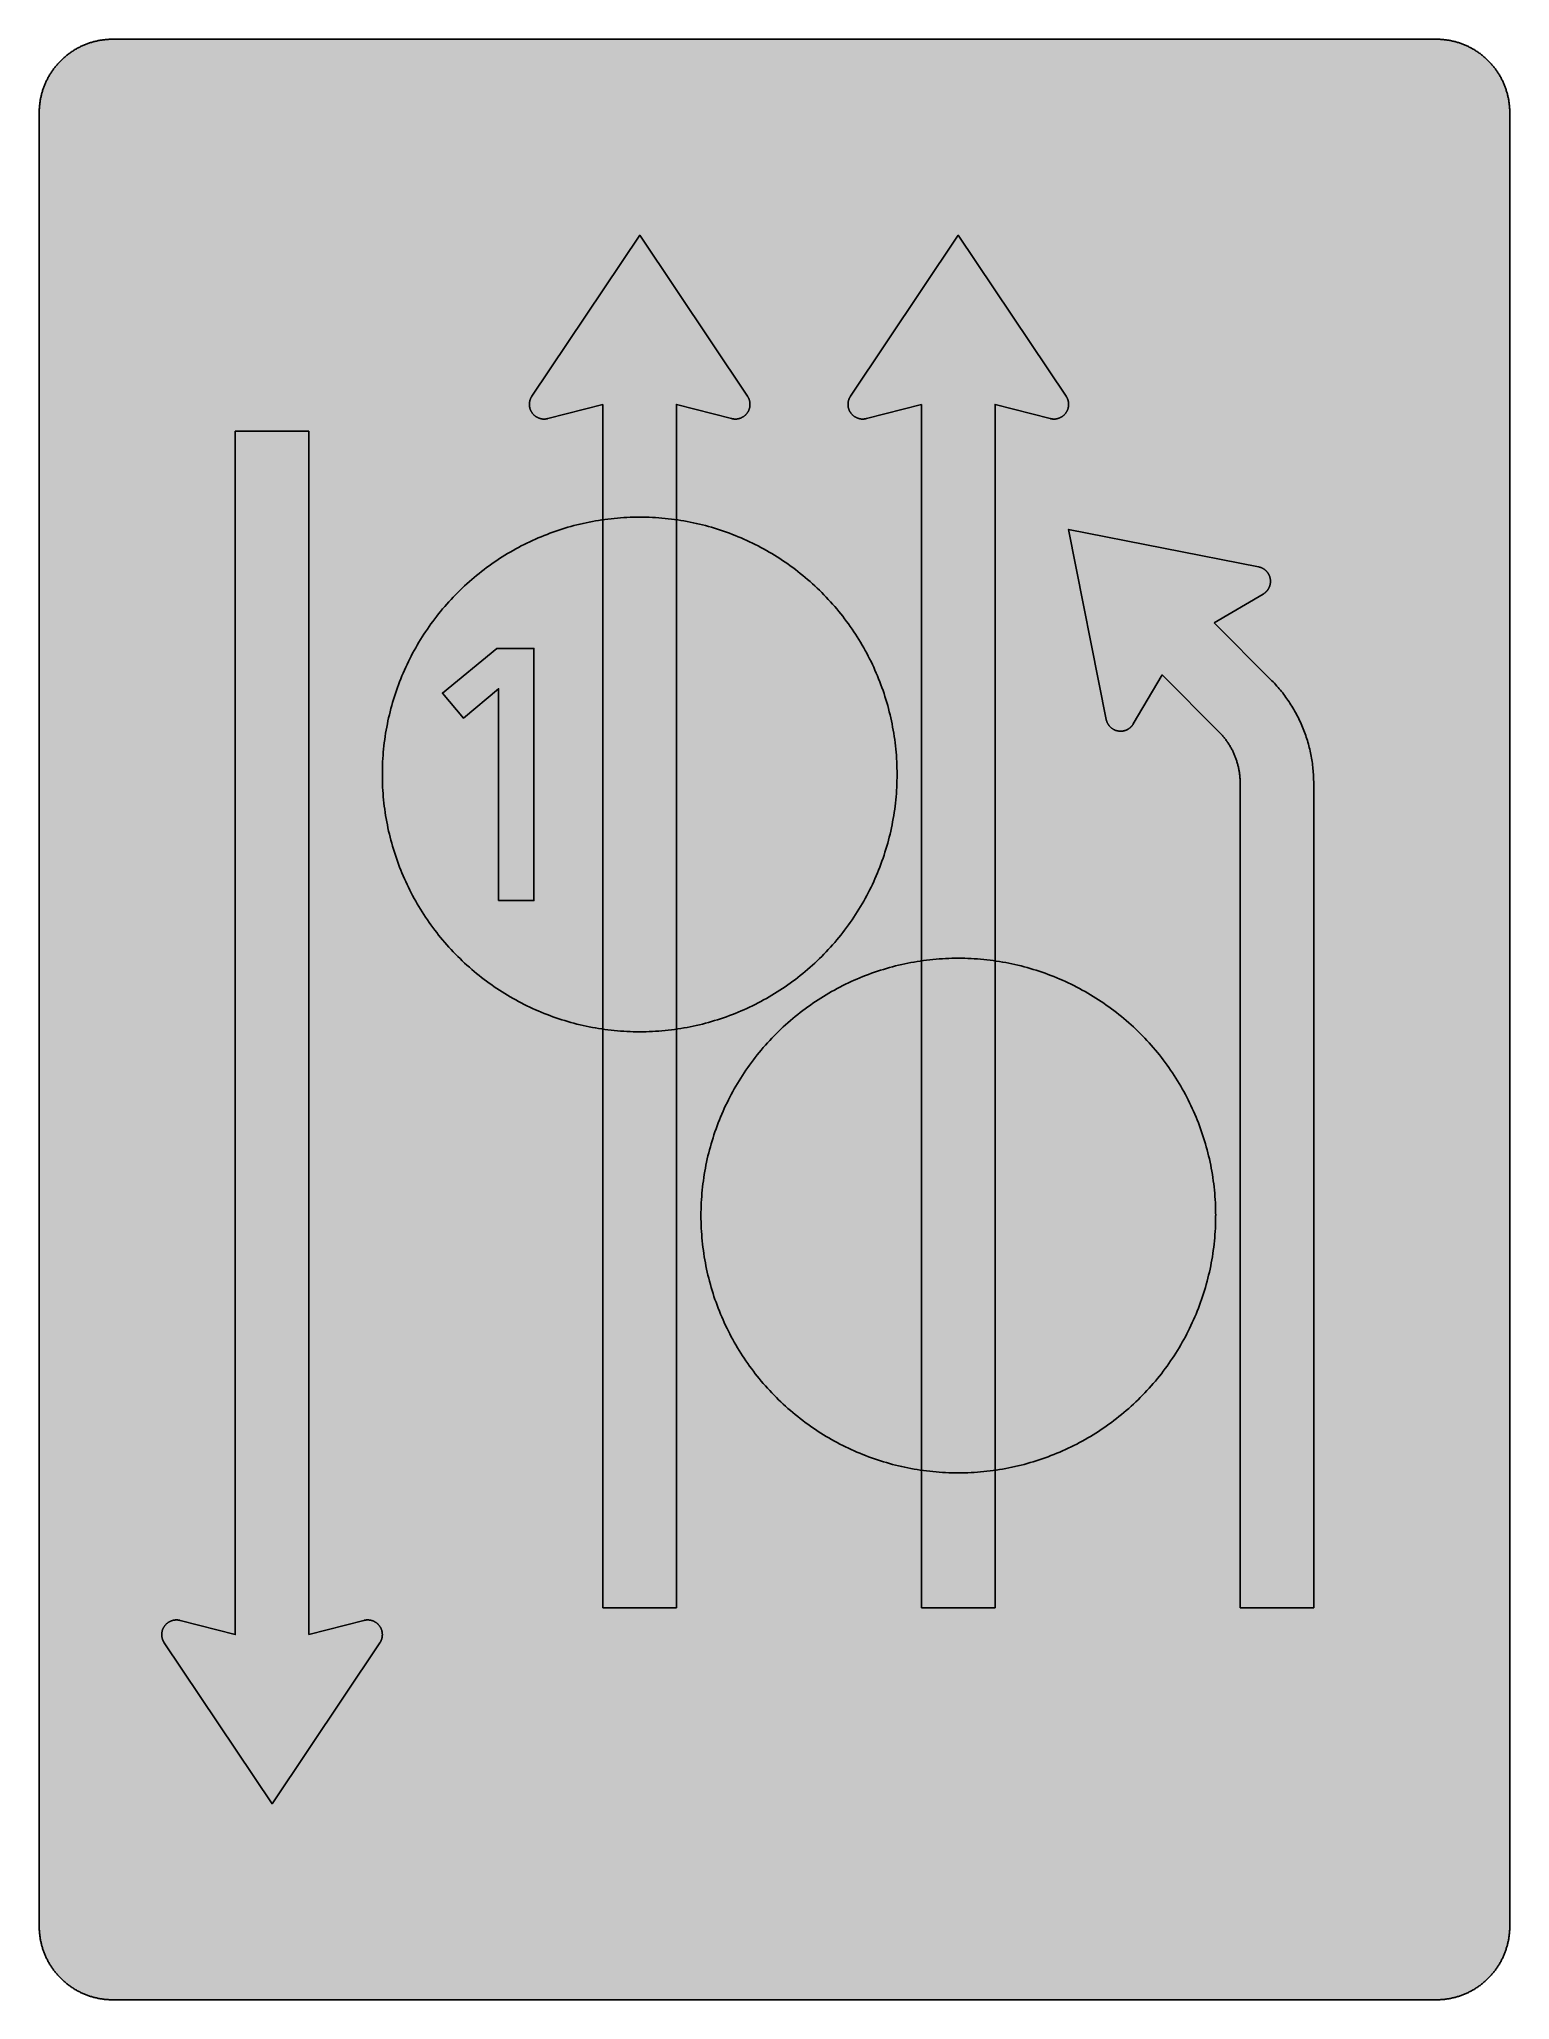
# Model space of a CAD drawing. Header units: millimetres. Extents: x 0 to 423, y 0 to 564.
import ezdxf

# ---------------------------------------------------------------- set-up
doc = ezdxf.new("R2010")
doc.units = ezdxf.units.MM

msp = doc.modelspace()

# ---------------------------------------------------------------- hatches: boundary and pattern name
for color, points in [(254, [(21.2189, 0.0537), (20.955, 0.0533), (20.6934, 0.0584), (20.4292, 0.066), (20.1676, 0.0787), (19.906, 0.094), (19.6469, 0.1118), (19.3853, 0.1321), (19.1262, 0.1549), (18.8671, 0.1829), (18.608, 0.2134), (18.349, 0.2464), (18.0924, 0.2845), (17.8359, 0.3251), (17.5793, 0.3683), (17.3253, 0.414), (17.0688, 0.4623), (16.8148, 0.5156), (16.5633, 0.5715), (16.3093, 0.6299), (16.0579, 0.6909), (15.809, 0.7544), (15.56, 0.823), (15.3111, 0.8941), (15.0622, 0.9677), (14.8158, 1.0439), (14.5694, 1.1227), (14.3256, 1.2065), (14.0818, 1.2903), (13.8379, 1.3792), (13.5966, 1.4707), (13.3579, 1.5672), (13.1191, 1.6637), (12.8803, 1.7628), (12.6441, 1.8669), (12.4079, 1.9736), (12.1742, 2.0803), (11.9405, 2.192), (11.7094, 2.3089), (11.4808, 2.4257), (11.2522, 2.5451), (11.0236, 2.6695), (10.7975, 2.794), (10.574, 2.9235), (10.3505, 3.0556), (10.1295, 3.1877), (9.9111, 3.3249), (9.6926, 3.4646), (9.4742, 3.6068), (9.2608, 3.7541), (9.0475, 3.9014), (8.8341, 4.0513), (8.6258, 4.2037), (8.4176, 4.3612), (8.2118, 4.5187), (8.0061, 4.6812), (7.8029, 4.8438), (7.6022, 5.0114), (7.4041, 5.1816), (7.206, 5.3518), (7.0129, 5.527), (6.8174, 5.7048), (6.6269, 5.8826), (6.4389, 6.0655), (6.2509, 6.2509), (6.0655, 6.4389), (5.8852, 6.6269), (5.7048, 6.8174), (5.527, 7.0104), (5.3518, 7.206), (5.1816, 7.4041), (5.0114, 7.6022), (4.8463, 7.8029), (4.6812, 8.0061), (4.5187, 8.2118), (4.3612, 8.4176), (4.2062, 8.6258), (4.0513, 8.8341), (3.9014, 9.0475), (3.7541, 9.2608), (3.6068, 9.4742), (3.4646, 9.6926), (3.3249, 9.9085), (3.1877, 10.1295), (3.0556, 10.3505), (2.9235, 10.574), (2.794, 10.7975), (2.6695, 11.0236), (2.5451, 11.2522), (2.4257, 11.4808), (2.3063, 11.7094), (2.192, 11.9405), (2.0803, 12.1742), (1.971, 12.4079), (1.8669, 12.6441), (1.7628, 12.8803), (1.6637, 13.1191), (1.5646, 13.3579), (1.4707, 13.5966), (1.3792, 13.8379), (1.2903, 14.0818), (1.2065, 14.3256), (1.1227, 14.5694), (1.0439, 14.8158), (0.9652, 15.0622), (0.8915, 15.3111), (0.823, 15.56), (0.7544, 15.809), (0.6883, 16.0604), (0.6274, 16.3119), (0.569, 16.5633), (0.5131, 16.8148), (0.4623, 17.0688), (0.4115, 17.3253), (0.3658, 17.5793), (0.3226, 17.8359), (0.2819, 18.0924), (0.2464, 18.3515), (0.2134, 18.608), (0.1829, 18.8671), (0.1549, 19.1262), (0.1295, 19.3878), (0.1092, 19.6469), (0.0914, 19.9085), (0.0762, 20.1701), (0.066, 20.4318), (0.0584, 20.6934), (0.0533, 20.955), (0.0508, 21.2192), (0.0522, 543.3314), (0.0533, 543.593), (0.0584, 543.8546), (0.066, 544.1188), (0.0762, 544.3804), (0.0914, 544.642), (0.1092, 544.9011), (0.1295, 545.1627), (0.1549, 545.4218), (0.1829, 545.6809), (0.2134, 545.94), (0.2464, 546.1991), (0.2819, 546.4556), (0.3226, 546.7121), (0.3658, 546.9687), (0.4115, 547.2227), (0.4623, 547.4792), (0.5131, 547.7332), (0.569, 547.9847), (0.6274, 548.2387), (0.6883, 548.4876), (0.7544, 548.7391), (0.823, 548.988), (0.8915, 549.2369), (0.9652, 549.4858), (1.0439, 549.7322), (1.1227, 549.9786), (1.2065, 550.2224), (1.2903, 550.4663), (1.3792, 550.7076), (1.4707, 550.9489), (1.5646, 551.1902), (1.6637, 551.4289), (1.7628, 551.6677), (1.8669, 551.9039), (1.971, 552.1401), (2.0803, 552.3738), (2.192, 552.6049), (2.3063, 552.8386), (2.4257, 553.0672), (2.5451, 553.2958), (2.6695, 553.5244), (2.794, 553.7505), (2.9235, 553.974), (3.0556, 554.1975), (3.1877, 554.4185), (3.3249, 554.6369), (3.4646, 554.8554), (3.6068, 555.0738), (3.7541, 555.2872), (3.9014, 555.5005), (4.0513, 555.7114), (4.2062, 555.9222), (4.3612, 556.1305), (4.5187, 556.3362), (4.6812, 556.5419), (4.8463, 556.7451), (5.0114, 556.9458), (5.1816, 557.1439), (5.3518, 557.342), (5.527, 557.5351), (5.7048, 557.7281), (5.8852, 557.9212), (6.0655, 558.1091), (6.2509, 558.2971), (6.4389, 558.4825), (6.6269, 558.6628), (6.8174, 558.8432), (7.0129, 559.021), (7.206, 559.1937), (7.4041, 559.3664), (7.6022, 559.5366), (7.8029, 559.7017), (8.0061, 559.8668), (8.2118, 560.0268), (8.4176, 560.1868), (8.6258, 560.3418), (8.8341, 560.4967), (9.0475, 560.6466), (9.2608, 560.7939), (9.4742, 560.9387), (9.6926, 561.0835), (9.9111, 561.2232), (10.1295, 561.3603), (10.3505, 561.4924), (10.574, 561.6245), (10.7975, 561.754), (11.0236, 561.8785), (11.2522, 562.0029), (11.4808, 562.1223), (11.7094, 562.2392), (11.9405, 562.356), (12.1742, 562.4678), (12.4079, 562.5744), (12.6441, 562.6811), (12.8803, 562.7853), (13.1191, 562.8843), (13.3579, 562.9834), (13.5966, 563.0774), (13.8379, 563.1688), (14.0818, 563.2577), (14.3256, 563.3415), (14.5694, 563.4253), (14.8158, 563.5041), (15.0622, 563.5803), (15.3111, 563.6539), (15.56, 563.7251), (15.809, 563.7936), (16.0579, 563.8571), (16.3093, 563.9206), (16.5633, 563.9791), (16.8148, 564.0349), (17.0688, 564.0857), (17.3253, 564.1365), (17.5793, 564.1823), (17.8359, 564.2254), (18.0924, 564.2635), (18.349, 564.3016), (18.608, 564.3347), (18.8671, 564.3651), (19.1262, 564.3931), (19.3853, 564.4185), (19.6469, 564.4388), (19.906, 564.4566), (20.1676, 564.4718), (20.4292, 564.482), (20.6934, 564.4896), (20.955, 564.4947), (21.2166, 564.4972), (402.2189, 564.4981), (402.4808, 564.4947), (402.7424, 564.4896), (403.0066, 564.482), (403.2682, 564.4718), (403.5298, 564.4566), (403.7889, 564.4388), (404.0505, 564.4185), (404.3096, 564.3931), (404.5687, 564.3651), (404.8277, 564.3347), (405.0868, 564.3016), (405.3434, 564.2635), (405.5999, 564.2254), (405.8564, 564.1823), (406.113, 564.1365), (406.367, 564.0857), (406.621, 564.0349), (406.875, 563.9791), (407.1264, 563.9206), (407.3779, 563.8571), (407.6268, 563.7936), (407.8783, 563.7251), (408.1272, 563.6539), (408.3736, 563.5803), (408.62, 563.5041), (408.8663, 563.4253), (409.1102, 563.3415), (409.354, 563.2577), (409.5979, 563.1688), (409.8392, 563.0774), (410.0805, 562.9834), (410.3192, 562.8843), (410.5554, 562.7853), (410.7942, 562.6811), (411.0279, 562.5744), (411.2616, 562.4678), (411.4952, 562.356), (411.7264, 562.2392), (411.9575, 562.1223), (412.1861, 562.0029), (412.4122, 561.8785), (412.6382, 561.754), (412.8643, 561.6245), (413.0853, 561.4924), (413.3063, 561.3603), (413.5272, 561.2232), (413.7457, 561.0835), (413.9616, 560.9387), (414.1775, 560.7939), (414.3908, 560.6466), (414.6017, 560.4967), (414.8125, 560.3418), (415.0208, 560.1868), (415.2265, 560.0268), (415.4297, 559.8668), (415.6329, 559.7017), (415.8336, 559.5366), (416.0342, 559.3664), (416.2298, 559.1937), (416.4254, 559.021), (416.6184, 558.8432), (416.8089, 558.6628), (416.9994, 558.4825), (417.1848, 558.2971), (417.3703, 558.1091), (417.5531, 557.9212), (417.7335, 557.7281), (417.9087, 557.5351), (418.084, 557.342), (418.2567, 557.1439), (418.4244, 556.9458), (418.592, 556.7451), (418.7546, 556.5419), (418.9171, 556.3362), (419.0746, 556.1305), (419.2321, 555.9222), (419.3845, 555.7114), (419.5369, 555.5005), (419.6842, 555.2872), (419.829, 555.0738), (419.9712, 554.8554), (420.1109, 554.6369), (420.2481, 554.4185), (420.3827, 554.1975), (420.5148, 553.974), (420.6418, 553.7505), (420.7688, 553.5244), (420.8907, 553.2958), (421.0126, 553.0672), (421.1295, 552.8386), (421.2438, 552.6049), (421.3555, 552.3738), (421.4647, 552.1401), (421.5689, 551.9039), (421.673, 551.6677), (421.7746, 551.4289), (421.8711, 551.1902), (421.9651, 550.9489), (422.0566, 550.7076), (422.1455, 550.4663), (422.2318, 550.2224), (422.3131, 549.9786), (422.3918, 549.7322), (422.4706, 549.4858), (422.5442, 549.2369), (422.6128, 548.988), (422.6814, 548.7391), (422.7449, 548.4876), (422.8084, 548.2387), (422.8668, 547.9847), (422.9227, 547.7332), (422.9735, 547.4792), (423.0243, 547.2227), (423.07, 546.9687), (423.1132, 546.7121), (423.1513, 546.4556), (423.1894, 546.1991), (423.2224, 545.94), (423.2529, 545.6809), (423.2808, 545.4218), (423.3037, 545.1627), (423.3266, 544.9011), (423.3443, 544.642), (423.357, 544.3804), (423.3697, 544.1188), (423.3774, 543.8546), (423.3824, 543.593), (423.385, 543.3314), (423.3855, 21.2203), (423.3824, 20.955), (423.3774, 20.6934), (423.3697, 20.4318), (423.357, 20.1701), (423.3443, 19.9085), (423.3266, 19.6469), (423.3037, 19.3878), (423.2808, 19.1262), (423.2529, 18.8671), (423.2224, 18.608), (423.1894, 18.3515), (423.1513, 18.0924), (423.1132, 17.8359), (423.07, 17.5793), (423.0243, 17.3253), (422.9735, 17.0688), (422.9227, 16.8148), (422.8668, 16.5633), (422.8084, 16.3119), (422.7449, 16.0604), (422.6814, 15.809), (422.6128, 15.56), (422.5442, 15.3111), (422.4706, 15.0622), (422.3918, 14.8158), (422.3131, 14.5694), (422.2318, 14.3256), (422.1455, 14.0818), (422.0566, 13.8379), (421.9651, 13.5966), (421.8711, 13.3579), (421.7746, 13.1191), (421.673, 12.8803), (421.5689, 12.6441), (421.4647, 12.4079), (421.3555, 12.1742), (421.2438, 11.9405), (421.1295, 11.7094), (421.0126, 11.4808), (420.8907, 11.2522), (420.7688, 11.0236), (420.6418, 10.7975), (420.5148, 10.574), (420.3827, 10.3505), (420.2481, 10.1295), (420.1109, 9.9085), (419.9712, 9.6926), (419.829, 9.4742), (419.6842, 9.2608), (419.5369, 9.0475), (419.3845, 8.8341), (419.2321, 8.6258), (419.0746, 8.4176), (418.9171, 8.2118), (418.7546, 8.0061), (418.592, 7.8029), (418.4244, 7.6022), (418.2567, 7.4041), (418.084, 7.206), (417.9087, 7.0104), (417.7335, 6.8174), (417.5531, 6.6269), (417.3703, 6.4389), (417.1848, 6.2509), (416.9994, 6.0655), (416.8089, 5.8826), (416.6184, 5.7048), (416.4254, 5.527), (416.2298, 5.3518), (416.0342, 5.1816), (415.8336, 5.0114), (415.6329, 4.8438), (415.4297, 4.6812), (415.2265, 4.5187), (415.0208, 4.3612), (414.8125, 4.2037), (414.6017, 4.0513), (414.3908, 3.9014), (414.1775, 3.7541), (413.9616, 3.6068), (413.7457, 3.4646), (413.5272, 3.3249), (413.3063, 3.1877), (413.0853, 3.0556), (412.8643, 2.9235), (412.6382, 2.794), (412.4122, 2.6695), (412.1861, 2.5451), (411.9575, 2.4257), (411.7264, 2.3089), (411.4952, 2.192), (411.2616, 2.0803), (411.0279, 1.9736), (410.7942, 1.8669), (410.5554, 1.7628), (410.3192, 1.6637), (410.0805, 1.5672), (409.8392, 1.4707), (409.5979, 1.3792), (409.354, 1.2903), (409.1102, 1.2065), (408.8663, 1.1227), (408.62, 1.0439), (408.3736, 0.9677), (408.1272, 0.8941), (407.8783, 0.823), (407.6268, 0.7544), (407.3779, 0.6909), (407.1264, 0.6299), (406.875, 0.5715), (406.621, 0.5156), (406.367, 0.4623), (406.113, 0.414), (405.8564, 0.3683), (405.5999, 0.3251), (405.3434, 0.2845), (405.0868, 0.2464), (404.8277, 0.2134), (404.5687, 0.1829), (404.3096, 0.1549), (404.0505, 0.1321), (403.7889, 0.1118), (403.5298, 0.094), (403.2682, 0.0787), (403.0066, 0.066), (402.7424, 0.0584), (402.4808, 0.0533), (402.2166, 0.0533)]), (59, [(162.33, 459.3703), (146.455, 455.2703), (146.4386, 455.2645), (146.4208, 455.262), (146.4056, 455.2569), (146.3878, 455.2518), (146.3726, 455.2493), (146.3573, 455.2442), (146.3396, 455.2417), (146.3243, 455.2366), (146.3091, 455.234), (146.2913, 455.2315), (146.2761, 455.2264), (146.2583, 455.2239), (146.243, 455.2213), (146.2253, 455.2163), (146.21, 455.2137), (146.1922, 455.2112), (146.177, 455.2086), (146.1618, 455.2036), (146.144, 455.201), (146.1287, 455.1985), (146.111, 455.1959), (146.0957, 455.1934), (146.0779, 455.1909), (146.0627, 455.1883), (146.0449, 455.1858), (146.0297, 455.1832), (146.0119, 455.1807), (145.9967, 455.1782), (145.9789, 455.1756), (145.9636, 455.1731), (145.9459, 455.1705), (145.9306, 455.168), (145.9128, 455.168), (145.8976, 455.1655), (145.8798, 455.1629), (145.8646, 455.1604), (145.8468, 455.1604), (145.829, 455.1578), (145.8138, 455.1553), (145.796, 455.1553), (145.7808, 455.1528), (145.763, 455.1502), (145.7477, 455.1502), (145.73, 455.1477), (145.7147, 455.1477), (145.6969, 455.1451), (145.6792, 455.1451), (145.6639, 455.1451), (145.6461, 455.1426), (145.6309, 455.1426), (145.6131, 455.1401), (145.5979, 455.1401), (145.5801, 455.1401), (145.5623, 455.1401), (145.5471, 455.1375), (145.5293, 455.1375), (145.5141, 455.1375), (145.4963, 455.1375), (145.4785, 455.1375), (145.4633, 455.135), (145.4455, 455.135), (145.4302, 455.135), (145.4125, 455.135), (145.3947, 455.135), (145.2855, 455.1375), (145.1788, 455.1401), (145.0696, 455.1477), (144.9629, 455.1578), (144.8562, 455.1705), (144.7521, 455.1832), (144.6454, 455.201), (144.5412, 455.2213), (144.4396, 455.2442), (144.338, 455.2696), (144.2364, 455.295), (144.1374, 455.3255), (144.0383, 455.3585), (143.9393, 455.3915), (143.8427, 455.4296), (143.7488, 455.4677), (143.6548, 455.5084), (143.5608, 455.5541), (143.4694, 455.5998), (143.3779, 455.6455), (143.289, 455.6963), (143.2001, 455.7497), (143.1138, 455.803), (143.0299, 455.8589), (142.9461, 455.9173), (142.8623, 455.9757), (142.781, 456.0392), (142.7023, 456.1027), (142.6261, 456.1688), (142.5499, 456.2348), (142.4762, 456.3034), (142.4026, 456.3745), (142.3314, 456.4482), (142.2629, 456.5218), (142.1943, 456.598), (142.1282, 456.6768), (142.0647, 456.7555), (142.0038, 456.8368), (141.9428, 456.9181), (141.8844, 457.0019), (141.8285, 457.0882), (141.7752, 457.1746), (141.7218, 457.261), (141.6736, 457.3499), (141.6253, 457.4413), (141.5796, 457.5327), (141.5364, 457.6267), (141.4958, 457.7207), (141.4551, 457.8172), (141.4196, 457.9137), (141.384, 458.0103), (141.3535, 458.1093), (141.3231, 458.2109), (141.2951, 458.31), (141.2697, 458.4116), (141.2469, 458.5157), (141.2291, 458.6199), (141.2113, 458.724), (141.1961, 458.8307), (141.1834, 458.9374), (141.1732, 459.044), (141.1681, 459.1507), (141.163, 459.2599), (141.163, 459.3692), (141.163, 459.4073), (141.163, 459.4479), (141.163, 459.486), (141.1656, 459.5266), (141.1656, 459.5647), (141.1681, 459.6054), (141.1707, 459.6435), (141.1732, 459.6816), (141.1757, 459.7222), (141.1808, 459.7603), (141.1834, 459.7984), (141.1884, 459.8365), (141.1935, 459.8772), (141.1986, 459.9153), (141.2037, 459.9534), (141.2088, 459.9915), (141.2138, 460.0321), (141.2215, 460.0702), (141.2265, 460.1083), (141.2342, 460.1464), (141.2418, 460.1845), (141.2494, 460.2226), (141.257, 460.2607), (141.2646, 460.2988), (141.2748, 460.3369), (141.2824, 460.375), (141.2926, 460.4131), (141.3027, 460.4487), (141.3129, 460.4868), (141.3231, 460.5249), (141.3332, 460.563), (141.3459, 460.5985), (141.3561, 460.6366), (141.3688, 460.6722), (141.3815, 460.7103), (141.3942, 460.7484), (141.4069, 460.7839), (141.4196, 460.8195), (141.4323, 460.8576), (141.4475, 460.8932), (141.4602, 460.9287), (141.4755, 460.9668), (141.4907, 461.0024), (141.5059, 461.0379), (141.5212, 461.0735), (141.5364, 461.1091), (141.5542, 461.1446), (141.5694, 461.1802), (141.5872, 461.2157), (141.605, 461.2488), (141.6202, 461.2843), (141.638, 461.3199), (141.6583, 461.3529), (141.6761, 461.3885), (141.6939, 461.424), (141.7142, 461.457), (141.7345, 461.4901), (141.7523, 461.5256), (141.7726, 461.5586), (141.793, 461.5917), (141.8158, 461.6247), (141.8361, 461.6577), (141.8565, 461.6907), (141.8793, 461.7237), (172.9133, 508.0536), (203.9482, 461.7251), (203.9696, 461.6907), (203.9899, 461.6577), (204.0103, 461.6247), (204.0331, 461.5917), (204.0534, 461.5586), (204.0738, 461.5256), (204.0915, 461.4901), (204.1119, 461.457), (204.1322, 461.424), (204.15, 461.3885), (204.1677, 461.3529), (204.1855, 461.3199), (204.2033, 461.2843), (204.2211, 461.2488), (204.2389, 461.2157), (204.2566, 461.1802), (204.2719, 461.1446), (204.2897, 461.1091), (204.3049, 461.0735), (204.3201, 461.0379), (204.3354, 461.0024), (204.3506, 460.9668), (204.3633, 460.9287), (204.3786, 460.8932), (204.3913, 460.8576), (204.4065, 460.8195), (204.4192, 460.7839), (204.4319, 460.7484), (204.4446, 460.7103), (204.4573, 460.6722), (204.4675, 460.6366), (204.4802, 460.5985), (204.4903, 460.563), (204.5005, 460.5249), (204.5132, 460.4868), (204.5208, 460.4487), (204.531, 460.4131), (204.5411, 460.375), (204.5513, 460.3369), (204.5589, 460.2988), (204.5665, 460.2607), (204.5741, 460.2226), (204.5818, 460.1845), (204.5894, 460.1464), (204.597, 460.1083), (204.6046, 460.0702), (204.6097, 460.0321), (204.6148, 459.9915), (204.6224, 459.9534), (204.6275, 459.9153), (204.6326, 459.8772), (204.6351, 459.8365), (204.6402, 459.7984), (204.6453, 459.7603), (204.6478, 459.7222), (204.6503, 459.6816), (204.6529, 459.6435), (204.6554, 459.6054), (204.658, 459.5647), (204.658, 459.5266), (204.6605, 459.486), (204.6605, 459.4479), (204.663, 459.4073), (204.663, 459.3692), (204.6605, 459.2599), (204.6554, 459.1507), (204.6503, 459.044), (204.6402, 458.9374), (204.6275, 458.8307), (204.6122, 458.724), (204.597, 458.6199), (204.5767, 458.5157), (204.5538, 458.4116), (204.5284, 458.31), (204.5005, 458.2109), (204.4725, 458.1093), (204.4395, 458.0103), (204.4065, 457.9137), (204.3684, 457.8172), (204.3303, 457.7207), (204.2871, 457.6267), (204.2439, 457.5327), (204.1982, 457.4413), (204.15, 457.3499), (204.1017, 457.261), (204.0484, 457.1746), (203.995, 457.0882), (203.9391, 457.0019), (203.8807, 456.9181), (203.8223, 456.8368), (203.7588, 456.7555), (203.6953, 456.6768), (203.6293, 456.598), (203.5632, 456.5218), (203.4921, 456.4482), (203.4235, 456.3745), (203.3499, 456.3034), (203.2762, 456.2348), (203.2, 456.1688), (203.1213, 456.1027), (203.0425, 456.0392), (202.9612, 455.9757), (202.88, 455.9173), (202.7961, 455.8589), (202.7098, 455.803), (202.6234, 455.7497), (202.5371, 455.6963), (202.4456, 455.6455), (202.3567, 455.5998), (202.2653, 455.5541), (202.1713, 455.5084), (202.0773, 455.4677), (201.9808, 455.4296), (201.8843, 455.3915), (201.7878, 455.3585), (201.6887, 455.3255), (201.5871, 455.295), (201.488, 455.2696), (201.3839, 455.2442), (201.2823, 455.2213), (201.1782, 455.201), (201.074, 455.1832), (200.9673, 455.1705), (200.8607, 455.1578), (200.754, 455.1477), (200.6473, 455.1401), (200.5381, 455.1375), (200.4289, 455.135), (200.4111, 455.135), (200.3958, 455.135), (200.3781, 455.135), (200.3628, 455.135), (200.345, 455.1375), (200.3273, 455.1375), (200.312, 455.1375), (200.2942, 455.1375), (200.279, 455.1375), (200.2612, 455.1401), (200.246, 455.1401), (200.2282, 455.1401), (200.2104, 455.1401), (200.1952, 455.1426), (200.1774, 455.1426), (200.1622, 455.1451), (200.1444, 455.1451), (200.1291, 455.1451), (200.1114, 455.1477), (200.0961, 455.1477), (200.0783, 455.1502), (200.0606, 455.1502), (200.0453, 455.1528), (200.0275, 455.1553), (200.0123, 455.1553), (199.9945, 455.1578), (199.9793, 455.1604), (199.9615, 455.1604), (199.9463, 455.1629), (199.9285, 455.1655), (199.9132, 455.168), (199.8955, 455.168), (199.8802, 455.1705), (199.8624, 455.1731), (199.8447, 455.1756), (199.8294, 455.1782), (199.8116, 455.1807), (199.7964, 455.1832), (199.7786, 455.1858), (199.7634, 455.1883), (199.7456, 455.1909), (199.7304, 455.1934), (199.7126, 455.1959), (199.6973, 455.1985), (199.6821, 455.201), (199.6643, 455.2036), (199.6491, 455.2086), (199.6313, 455.2112), (199.6161, 455.2137), (199.5983, 455.2163), (199.583, 455.2213), (199.5653, 455.2239), (199.55, 455.2264), (199.5322, 455.2315), (199.517, 455.234), (199.5018, 455.2366), (199.484, 455.2417), (199.4687, 455.2442), (199.451, 455.2493), (199.4357, 455.2518), (199.4179, 455.2569), (199.4027, 455.262), (199.3875, 455.2645), (199.3697, 455.2696), (183.4967, 459.3703), (183.4967, 112.9425), (162.33, 112.9425)]), (59, [(254.0522, 459.3703), (238.1772, 455.2703), (238.1606, 455.2645), (238.1428, 455.262), (238.1275, 455.2569), (238.1123, 455.2518), (238.0945, 455.2493), (238.0793, 455.2442), (238.0615, 455.2417), (238.0463, 455.2366), (238.031, 455.234), (238.0132, 455.2315), (237.998, 455.2264), (237.9802, 455.2239), (237.965, 455.2213), (237.9472, 455.2163), (237.932, 455.2137), (237.9167, 455.2112), (237.8989, 455.2086), (237.8837, 455.2036), (237.8659, 455.201), (237.8507, 455.1985), (237.8329, 455.1959), (237.8177, 455.1934), (237.7999, 455.1909), (237.7846, 455.1883), (237.7669, 455.1858), (237.7516, 455.1832), (237.7338, 455.1807), (237.7186, 455.1782), (237.7008, 455.1756), (237.6856, 455.1731), (237.6678, 455.1705), (237.6526, 455.168), (237.6348, 455.168), (237.6195, 455.1655), (237.6018, 455.1629), (237.5865, 455.1604), (237.5687, 455.1604), (237.5535, 455.1578), (237.5357, 455.1553), (237.5179, 455.1553), (237.5027, 455.1528), (237.4849, 455.1502), (237.4697, 455.1502), (237.4519, 455.1477), (237.4367, 455.1477), (237.4189, 455.1451), (237.4036, 455.1451), (237.3859, 455.1451), (237.3681, 455.1426), (237.3528, 455.1426), (237.3351, 455.1401), (237.3198, 455.1401), (237.302, 455.1401), (237.2843, 455.1401), (237.269, 455.1375), (237.2512, 455.1375), (237.236, 455.1375), (237.2182, 455.1375), (237.2004, 455.1375), (237.1852, 455.135), (237.1674, 455.135), (237.1522, 455.135), (237.1344, 455.135), (237.1166, 455.135), (237.0074, 455.1375), (236.9007, 455.1401), (236.7915, 455.1477), (236.6848, 455.1578), (236.5781, 455.1705), (236.474, 455.1832), (236.3673, 455.201), (236.2657, 455.2213), (236.1616, 455.2442), (236.06, 455.2696), (235.9584, 455.295), (235.8593, 455.3255), (235.7603, 455.3585), (235.6612, 455.3915), (235.5647, 455.4296), (235.4707, 455.4677), (235.3767, 455.5084), (235.2827, 455.5541), (235.1913, 455.5998), (235.0999, 455.6455), (235.011, 455.6963), (234.9221, 455.7497), (234.8357, 455.803), (234.7519, 455.8589), (234.6681, 455.9173), (234.5842, 455.9757), (234.5055, 456.0392), (234.4242, 456.1027), (234.348, 456.1688), (234.2718, 456.2348), (234.1982, 456.3034), (234.1245, 456.3745), (234.0534, 456.4482), (233.9848, 456.5218), (233.9162, 456.598), (233.8502, 456.6768), (233.7867, 456.7555), (233.7257, 456.8368), (233.6648, 456.9181), (233.6063, 457.0019), (233.5505, 457.0882), (233.4971, 457.1746), (233.4463, 457.261), (233.3955, 457.3499), (233.3473, 457.4413), (233.3015, 457.5327), (233.2584, 457.6267), (233.2177, 457.7207), (233.1771, 457.8172), (233.1415, 457.9137), (233.106, 458.0103), (233.0755, 458.1093), (233.045, 458.2109), (233.0171, 458.31), (232.9917, 458.4116), (232.9713, 458.5157), (232.951, 458.6199), (232.9332, 458.724), (232.918, 458.8307), (232.9053, 458.9374), (232.8977, 459.044), (232.8901, 459.1507), (232.885, 459.2599), (232.885, 459.3692), (232.885, 459.4073), (232.885, 459.4479), (232.885, 459.486), (232.8875, 459.5266), (232.8901, 459.5647), (232.8901, 459.6054), (232.8926, 459.6435), (232.8951, 459.6816), (232.9002, 459.7222), (232.9028, 459.7603), (232.9053, 459.7984), (232.9104, 459.8365), (232.9155, 459.8772), (232.9205, 459.9153), (232.9256, 459.9534), (232.9307, 459.9915), (232.9358, 460.0321), (232.9434, 460.0702), (232.9485, 460.1083), (232.9561, 460.1464), (232.9637, 460.1845), (232.9713, 460.2226), (232.979, 460.2607), (232.9866, 460.2988), (232.9967, 460.3369), (233.0069, 460.375), (233.0145, 460.4131), (233.0247, 460.4487), (233.0348, 460.4868), (233.045, 460.5249), (233.0552, 460.563), (233.0679, 460.5985), (233.078, 460.6366), (233.0907, 460.6722), (233.1034, 460.7103), (233.1161, 460.7484), (233.1288, 460.7839), (233.1415, 460.8195), (233.1542, 460.8576), (233.1695, 460.8932), (233.1822, 460.9287), (233.1974, 460.9668), (233.2126, 461.0024), (233.2279, 461.0379), (233.2431, 461.0735), (233.2584, 461.1091), (233.2761, 461.1446), (233.2914, 461.1802), (233.3092, 461.2157), (233.3269, 461.2488), (233.3447, 461.2843), (233.3625, 461.3199), (233.3803, 461.3529), (233.3981, 461.3885), (233.4158, 461.424), (233.4362, 461.457), (233.4565, 461.4901), (233.4743, 461.5256), (233.4946, 461.5586), (233.5149, 461.5917), (233.5378, 461.6247), (233.5581, 461.6577), (233.5784, 461.6907), (233.6013, 461.7237), (264.6355, 508.0536), (295.6705, 461.7251), (295.6916, 461.6907), (295.7119, 461.6577), (295.7322, 461.6247), (295.7551, 461.5917), (295.7754, 461.5586), (295.7957, 461.5256), (295.8135, 461.4901), (295.8338, 461.457), (295.8541, 461.424), (295.8719, 461.3885), (295.8897, 461.3529), (295.9075, 461.3199), (295.9252, 461.2843), (295.943, 461.2488), (295.9608, 461.2157), (295.9786, 461.1802), (295.9938, 461.1446), (296.0116, 461.1091), (296.0268, 461.0735), (296.0421, 461.0379), (296.0573, 461.0024), (296.0726, 460.9668), (296.0878, 460.9287), (296.1005, 460.8932), (296.1157, 460.8576), (296.1284, 460.8195), (296.1411, 460.7839), (296.1538, 460.7484), (296.1665, 460.7103), (296.1792, 460.6722), (296.1894, 460.6366), (296.2021, 460.5985), (296.2123, 460.563), (296.225, 460.5249), (296.2351, 460.4868), (296.2453, 460.4487), (296.2529, 460.4131), (296.2631, 460.375), (296.2732, 460.3369), (296.2808, 460.2988), (296.2885, 460.2607), (296.2986, 460.2226), (296.3062, 460.1845), (296.3113, 460.1464), (296.3189, 460.1083), (296.3266, 460.0702), (296.3316, 460.0321), (296.3393, 459.9915), (296.3443, 459.9534), (296.3494, 459.9153), (296.3545, 459.8772), (296.3596, 459.8365), (296.3621, 459.7984), (296.3672, 459.7603), (296.3697, 459.7222), (296.3723, 459.6816), (296.3748, 459.6435), (296.3774, 459.6054), (296.3799, 459.5647), (296.3824, 459.5266), (296.3824, 459.486), (296.3824, 459.4479), (296.385, 459.4073), (296.385, 459.3692), (296.3824, 459.2599), (296.3799, 459.1507), (296.3723, 459.044), (296.3621, 458.9374), (296.3494, 458.8307), (296.3367, 458.724), (296.3189, 458.6199), (296.2986, 458.5157), (296.2758, 458.4116), (296.2504, 458.31), (296.225, 458.2109), (296.1945, 458.1093), (296.1615, 458.0103), (296.1284, 457.9137), (296.0903, 457.8172), (296.0522, 457.7207), (296.0116, 457.6267), (295.9659, 457.5327), (295.9202, 457.4413), (295.8744, 457.3499), (295.8236, 457.261), (295.7703, 457.1746), (295.717, 457.0882), (295.6611, 457.0019), (295.6027, 456.9181), (295.5442, 456.8368), (295.4807, 456.7555), (295.4172, 456.6768), (295.3512, 456.598), (295.2852, 456.5218), (295.2166, 456.4482), (295.1455, 456.3745), (295.0718, 456.3034), (294.9981, 456.2348), (294.9219, 456.1688), (294.8432, 456.1027), (294.7645, 456.0392), (294.6832, 455.9757), (294.6019, 455.9173), (294.5181, 455.8589), (294.4317, 455.803), (294.3454, 455.7497), (294.259, 455.6963), (294.1701, 455.6455), (294.0787, 455.5998), (293.9872, 455.5541), (293.8932, 455.5084), (293.7993, 455.4677), (293.7027, 455.4296), (293.6062, 455.3915), (293.5097, 455.3585), (293.4106, 455.3255), (293.309, 455.295), (293.21, 455.2696), (293.1084, 455.2442), (293.0042, 455.2213), (292.9001, 455.201), (292.796, 455.1832), (292.6893, 455.1705), (292.5826, 455.1578), (292.4759, 455.1477), (292.3692, 455.1401), (292.26, 455.1375), (292.1508, 455.135), (292.133, 455.135), (292.1178, 455.135), (292.1, 455.135), (292.0848, 455.135), (292.067, 455.1375), (292.0517, 455.1375), (292.034, 455.1375), (292.0162, 455.1375), (292.0009, 455.1375), (291.9832, 455.1401), (291.9679, 455.1401), (291.9501, 455.1401), (291.9349, 455.1401), (291.9171, 455.1426), (291.8993, 455.1426), (291.8841, 455.1451), (291.8663, 455.1451), (291.8511, 455.1451), (291.8333, 455.1477), (291.8181, 455.1477), (291.8003, 455.1502), (291.785, 455.1502), (291.7673, 455.1528), (291.7495, 455.1553), (291.7342, 455.1553), (291.7165, 455.1578), (291.7012, 455.1604), (291.6834, 455.1604), (291.6682, 455.1629), (291.6504, 455.1655), (291.6352, 455.168), (291.6174, 455.168), (291.6022, 455.1705), (291.5844, 455.1731), (291.5691, 455.1756), (291.5514, 455.1782), (291.5361, 455.1807), (291.5183, 455.1832), (291.5031, 455.1858), (291.4853, 455.1883), (291.4701, 455.1909), (291.4523, 455.1934), (291.4371, 455.1959), (291.4193, 455.1985), (291.404, 455.201), (291.3863, 455.2036), (291.371, 455.2086), (291.3532, 455.2112), (291.338, 455.2137), (291.3202, 455.2163), (291.305, 455.2213), (291.2872, 455.2239), (291.272, 455.2264), (291.2567, 455.2315), (291.2389, 455.234), (291.2237, 455.2366), (291.2059, 455.2417), (291.1907, 455.2442), (291.1729, 455.2493), (291.1577, 455.2518), (291.1424, 455.2569), (291.1246, 455.262), (291.1094, 455.2645), (291.0916, 455.2696), (275.2189, 459.3703), (275.2189, 112.9425), (254.0522, 112.9425)]), (59, [(77.6633, 105.1814), (93.5383, 109.2796), (93.5533, 109.2835), (93.5685, 109.286), (93.5863, 109.2911), (93.6015, 109.2937), (93.6193, 109.2987), (93.6346, 109.3013), (93.6498, 109.3064), (93.6676, 109.3089), (93.6828, 109.314), (93.7006, 109.3165), (93.7158, 109.3216), (93.7336, 109.3241), (93.7489, 109.3267), (93.7666, 109.3318), (93.7819, 109.3343), (93.7971, 109.3368), (93.8149, 109.3394), (93.8301, 109.3445), (93.8479, 109.347), (93.8632, 109.3495), (93.8809, 109.3521), (93.8962, 109.3546), (93.914, 109.3572), (93.9292, 109.3597), (93.947, 109.3622), (93.9622, 109.3648), (93.98, 109.3673), (93.9952, 109.3699), (94.013, 109.3724), (94.0283, 109.3749), (94.046, 109.3775), (94.0613, 109.38), (94.0791, 109.3826), (94.0943, 109.3826), (94.1121, 109.3851), (94.1273, 109.3876), (94.1451, 109.3902), (94.1629, 109.3902), (94.1781, 109.3927), (94.1959, 109.3953), (94.2111, 109.3953), (94.2289, 109.3978), (94.2442, 109.3978), (94.2619, 109.4003), (94.2772, 109.4003), (94.295, 109.4029), (94.3127, 109.4029), (94.328, 109.4054), (94.3458, 109.4054), (94.361, 109.408), (94.3788, 109.408), (94.394, 109.408), (94.4118, 109.4105), (94.4296, 109.4105), (94.4448, 109.4105), (94.4626, 109.4105), (94.4778, 109.413), (94.4956, 109.413), (94.5109, 109.413), (94.5286, 109.413), (94.5464, 109.413), (94.5617, 109.413), (94.5794, 109.413), (94.5947, 109.413), (94.7039, 109.413), (94.8131, 109.408), (94.9223, 109.4003), (95.029, 109.3927), (95.1357, 109.38), (95.2398, 109.3648), (95.344, 109.347), (95.4481, 109.3267), (95.5523, 109.3038), (95.6539, 109.281), (95.7555, 109.253), (95.8545, 109.2225), (95.9536, 109.1921), (96.0501, 109.1565), (96.1466, 109.1209), (96.2431, 109.0803), (96.3371, 109.0397), (96.4311, 108.9965), (96.5225, 108.9508), (96.614, 108.9025), (96.7029, 108.8517), (96.7918, 108.8009), (96.8781, 108.7476), (96.962, 108.6891), (97.0458, 108.6333), (97.1296, 108.5723), (97.2083, 108.5113), (97.2896, 108.4453), (97.3658, 108.3818), (97.442, 108.3132), (97.5157, 108.2446), (97.5893, 108.1735), (97.6605, 108.0999), (97.729, 108.0262), (97.7976, 107.95), (97.8611, 107.8738), (97.9272, 107.7925), (97.9881, 107.7138), (98.0491, 107.63), (98.105, 107.5461), (98.1608, 107.4623), (98.2167, 107.376), (98.2675, 107.2871), (98.3183, 107.1982), (98.3666, 107.1067), (98.4123, 107.0153), (98.4555, 106.9213), (98.4961, 106.8273), (98.5342, 106.7333), (98.5723, 106.6343), (98.6053, 106.5378), (98.6384, 106.4387), (98.6688, 106.3396), (98.6942, 106.238), (98.7196, 106.1364), (98.7425, 106.0323), (98.7628, 105.9282), (98.7806, 105.824), (98.7958, 105.7199), (98.806, 105.6132), (98.8162, 105.5065), (98.8238, 105.3973), (98.8263, 105.2906), (98.8289, 105.1814), (98.8289, 105.1408), (98.8289, 105.1027), (98.8263, 105.062), (98.8263, 105.0239), (98.8238, 104.9833), (98.8212, 104.9452), (98.8187, 104.9045), (98.8162, 104.8664), (98.8136, 104.8283), (98.8111, 104.7877), (98.806, 104.7496), (98.8035, 104.7115), (98.7984, 104.6709), (98.7933, 104.6328), (98.7882, 104.5947), (98.7831, 104.5566), (98.7755, 104.5185), (98.7704, 104.4778), (98.7628, 104.4397), (98.7577, 104.4016), (98.7501, 104.3635), (98.7425, 104.3254), (98.7349, 104.2873), (98.7247, 104.2492), (98.7171, 104.2111), (98.7069, 104.173), (98.6993, 104.1349), (98.6892, 104.0994), (98.679, 104.0613), (98.6688, 104.0232), (98.6587, 103.9851), (98.646, 103.9495), (98.6358, 103.9114), (98.6231, 103.8733), (98.6104, 103.8377), (98.5977, 103.7996), (98.585, 103.7641), (98.5723, 103.726), (98.5596, 103.6904), (98.5444, 103.6549), (98.5317, 103.6168), (98.5164, 103.5812), (98.5012, 103.5456), (98.486, 103.5101), (98.4707, 103.4745), (98.4555, 103.439), (98.4377, 103.4034), (98.4225, 103.3678), (98.4047, 103.3323), (98.3894, 103.2967), (98.3717, 103.2637), (98.3539, 103.2281), (98.3361, 103.1926), (98.3158, 103.1596), (98.298, 103.124), (98.2777, 103.091), (98.2599, 103.0554), (98.2396, 103.0224), (98.2193, 102.9894), (98.1989, 102.9564), (98.1786, 102.9233), (98.1558, 102.8903), (98.1354, 102.8573), (98.1126, 102.8243), (67.08, 56.4981), (36.0468, 102.8249), (36.0248, 102.8573), (36.002, 102.8903), (35.9816, 102.9233), (35.9613, 102.9564), (35.941, 102.9894), (35.9207, 103.0224), (35.9004, 103.0554), (35.88, 103.091), (35.8623, 103.124), (35.8419, 103.1596), (35.8242, 103.1926), (35.8064, 103.2281), (35.7886, 103.2637), (35.7708, 103.2967), (35.753, 103.3323), (35.7353, 103.3678), (35.72, 103.4034), (35.7048, 103.439), (35.687, 103.4745), (35.6718, 103.5101), (35.6565, 103.5456), (35.6413, 103.5812), (35.6286, 103.6168), (35.6133, 103.6549), (35.6006, 103.6904), (35.5854, 103.726), (35.5727, 103.7641), (35.56, 103.7996), (35.5473, 103.8377), (35.5346, 103.8733), (35.5244, 103.9114), (35.5117, 103.9495), (35.5016, 103.9851), (35.4889, 104.0232), (35.4787, 104.0613), (35.4686, 104.0994), (35.4584, 104.1349), (35.4508, 104.173), (35.4406, 104.2111), (35.433, 104.2492), (35.4228, 104.2873), (35.4152, 104.3254), (35.4076, 104.3635), (35.4, 104.4016), (35.3949, 104.4397), (35.3873, 104.4778), (35.3797, 104.5185), (35.3746, 104.5566), (35.3695, 104.5947), (35.3644, 104.6328), (35.3593, 104.6709), (35.3543, 104.7115), (35.3517, 104.7496), (35.3466, 104.7877), (35.3441, 104.8283), (35.3416, 104.8664), (35.3365, 104.9045), (35.3365, 104.9452), (35.3339, 104.9833), (35.3314, 105.0239), (35.3314, 105.062), (35.3289, 105.1027), (35.3289, 105.1408), (35.3289, 105.1814), (35.3289, 105.2906), (35.3339, 105.3973), (35.3416, 105.5065), (35.3517, 105.6132), (35.3619, 105.7199), (35.3771, 105.824), (35.3949, 105.9282), (35.4152, 106.0323), (35.4381, 106.1364), (35.4609, 106.238), (35.4889, 106.3396), (35.5194, 106.4387), (35.5524, 106.5378), (35.5854, 106.6343), (35.6235, 106.7333), (35.6616, 106.8273), (35.7022, 106.9213), (35.7454, 107.0153), (35.7911, 107.1067), (35.8394, 107.1982), (35.8902, 107.2871), (35.941, 107.376), (35.9969, 107.4623), (36.0528, 107.5461), (36.1112, 107.63), (36.1696, 107.7138), (36.2331, 107.7925), (36.2966, 107.8738), (36.3601, 107.95), (36.4287, 108.0262), (36.4973, 108.0999), (36.5684, 108.1735), (36.642, 108.2446), (36.7157, 108.3132), (36.7919, 108.3818), (36.8706, 108.4453), (36.9494, 108.5113), (37.0307, 108.5723), (37.1119, 108.6333), (37.1958, 108.6891), (37.2796, 108.7476), (37.3685, 108.8009), (37.4548, 108.8517), (37.5437, 108.9025), (37.6352, 108.9508), (37.7266, 108.9965), (37.8206, 109.0397), (37.9146, 109.0803), (38.0111, 109.1209), (38.1076, 109.1565), (38.2041, 109.1921), (38.3032, 109.2225), (38.4023, 109.253), (38.5039, 109.281), (38.6055, 109.3038), (38.7096, 109.3267), (38.8137, 109.347), (38.9179, 109.3648), (39.022, 109.38), (39.1287, 109.3927), (39.2354, 109.4003), (39.3446, 109.408), (39.4538, 109.413), (39.563, 109.413), (39.5783, 109.413), (39.5961, 109.413), (39.6113, 109.413), (39.6291, 109.413), (39.6469, 109.413), (39.6621, 109.413), (39.6799, 109.413), (39.6951, 109.4105), (39.7129, 109.4105), (39.7307, 109.4105), (39.7459, 109.4105), (39.7637, 109.408), (39.7789, 109.408), (39.7967, 109.408), (39.8145, 109.4054), (39.8297, 109.4054), (39.8475, 109.4029), (39.8628, 109.4029), (39.8805, 109.4003), (39.8958, 109.4003), (39.9136, 109.3978), (39.9313, 109.3978), (39.9466, 109.3953), (39.9644, 109.3953), (39.9796, 109.3927), (39.9974, 109.3902), (40.0126, 109.3902), (40.0304, 109.3876), (40.0456, 109.3851), (40.0634, 109.3826), (40.0812, 109.3826), (40.0964, 109.38), (40.1142, 109.3775), (40.1295, 109.3749), (40.1472, 109.3724), (40.1625, 109.3699), (40.1803, 109.3673), (40.1955, 109.3648), (40.2133, 109.3622), (40.2285, 109.3597), (40.2463, 109.3572), (40.2615, 109.3546), (40.2793, 109.3521), (40.2946, 109.3495), (40.3098, 109.347), (40.3276, 109.3445), (40.3428, 109.3394), (40.3606, 109.3368), (40.3758, 109.3343), (40.3936, 109.3318), (40.4089, 109.3267), (40.4266, 109.3241), (40.4419, 109.3216), (40.4571, 109.3165), (40.4749, 109.314), (40.4901, 109.3089), (40.5079, 109.3064), (40.5232, 109.3013), (40.5384, 109.2987), (40.5562, 109.2937), (40.5714, 109.2911), (40.5892, 109.286), (40.6044, 109.2835), (40.6197, 109.2784), (56.4967, 105.1814), (56.4967, 451.6092), (77.6633, 451.6092)]), (254, [(246.9967, 352.8314), (246.9896, 353.7509), (246.9718, 354.6704), (246.9439, 355.5873), (246.9032, 356.5042), (246.8524, 357.4186), (246.7915, 358.3305), (246.7178, 359.2424), (246.634, 360.1517), (246.5375, 361.061), (246.4308, 361.9652), (246.3114, 362.8695), (246.1844, 363.7712), (246.0447, 364.6678), (245.8923, 365.5644), (245.7323, 366.4585), (245.5596, 367.35), (245.3767, 368.239), (245.1811, 369.1255), (244.9754, 370.0069), (244.762, 370.8883), (244.536, 371.7646), (244.2972, 372.6383), (244.0508, 373.5095), (243.7943, 374.3757), (243.525, 375.2393), (243.2456, 376.1003), (242.9561, 376.9563), (242.6564, 377.8098), (242.3465, 378.6581), (242.0264, 379.5039), (241.6962, 380.3447), (241.3559, 381.1803), (241.0054, 382.0135), (240.6447, 382.8415), (240.2738, 383.6645), (239.8928, 384.4849), (239.5017, 385.3002), (239.1004, 386.1105), (238.6889, 386.9157), (238.2672, 387.7158), (237.838, 388.5108), (237.396, 389.3007), (236.9464, 390.0856), (236.4867, 390.8654), (236.0168, 391.6401), (235.5367, 392.4097), (235.0465, 393.1742), (234.5487, 393.9311), (234.0407, 394.683), (233.5225, 395.4297), (232.9942, 396.1714), (232.4583, 396.9055), (231.9122, 397.6345), (231.3559, 398.3558), (230.792, 399.0721), (230.218, 399.7808), (229.6338, 400.4843), (229.042, 401.1803), (228.44, 401.8686), (227.8304, 402.5519), (227.2106, 403.2301), (226.5807, 403.8981), (225.9432, 404.561), (225.298, 405.2138), (224.6427, 405.8615), (223.9797, 406.4991), (223.3117, 407.129), (222.6361, 407.7487), (221.9528, 408.3583), (221.2619, 408.9603), (220.566, 409.5521), (219.8624, 410.1363), (219.1537, 410.7104), (218.4375, 411.2743), (217.7161, 411.8305), (216.9871, 412.3766), (216.2531, 412.9126), (215.5114, 413.4409), (214.7672, 413.959), (214.0128, 414.467), (213.2559, 414.9649), (212.4913, 415.4551), (211.7217, 415.9352), (210.9495, 416.4051), (210.1672, 416.8648), (209.3824, 417.3144), (208.5924, 417.7563), (207.7974, 418.1856), (206.9973, 418.6072), (206.1921, 419.0187), (205.3819, 419.42), (204.5665, 419.8112), (203.7461, 420.1922), (202.9231, 420.563), (202.0951, 420.9237), (201.262, 421.2742), (200.4263, 421.6146), (199.5856, 421.9448), (198.7398, 422.2648), (197.8914, 422.5747), (197.038, 422.8744), (196.182, 423.164), (195.3209, 423.4434), (194.4573, 423.7101), (193.5912, 423.9692), (192.72, 424.2156), (191.8462, 424.4543), (190.9699, 424.6804), (190.0911, 424.8937), (189.2071, 425.0995), (188.3207, 425.2925), (187.4317, 425.4779), (186.5401, 425.6481), (185.6461, 425.8107), (184.752, 425.9605), (183.8528, 426.1028), (182.9511, 426.2298), (182.0469, 426.3492), (181.1426, 426.4558), (180.2333, 426.5498), (179.324, 426.6362), (178.4147, 426.7098), (177.5003, 426.7708), (176.5859, 426.8216), (175.6689, 426.8622), (174.752, 426.8902), (173.8325, 426.908), (172.913, 426.913), (171.991, 426.908), (171.0715, 426.8902), (170.1546, 426.8622), (169.2377, 426.8216), (168.3233, 426.7708), (167.4114, 426.7098), (166.4995, 426.6362), (165.5902, 426.5498), (164.6834, 426.4558), (163.7767, 426.3492), (162.8724, 426.2298), (161.9733, 426.1028), (161.0741, 425.9605), (160.1775, 425.8107), (159.2834, 425.6481), (158.3919, 425.4779), (157.5029, 425.2925), (156.6164, 425.0995), (155.735, 424.8937), (154.8536, 424.6804), (153.9773, 424.4543), (153.1036, 424.2156), (152.2324, 423.9692), (151.3662, 423.7101), (150.5026, 423.4434), (149.6416, 423.164), (148.7856, 422.8744), (147.9321, 422.5747), (147.0838, 422.2648), (146.2405, 421.9448), (145.3998, 421.6146), (144.5616, 421.2742), (143.7284, 420.9237), (142.9004, 420.563), (142.0774, 420.1922), (141.257, 419.8112), (140.4417, 419.42), (139.634, 419.0187), (138.8288, 418.6072), (138.0261, 418.1856), (137.2311, 417.7563), (136.4412, 417.3144), (135.6563, 416.8648), (134.8765, 416.4051), (134.1018, 415.9352), (133.3322, 415.4551), (132.5677, 414.9649), (131.8108, 414.467), (131.0589, 413.959), (130.3122, 413.4409), (129.5705, 412.9126), (128.8364, 412.3766), (128.11, 411.8305), (127.3861, 411.2743), (126.6698, 410.7104), (125.9611, 410.1363), (125.2576, 409.5521), (124.5616, 408.9603), (123.8733, 408.3583), (123.19, 407.7487), (122.5144, 407.129), (121.8438, 406.4991), (121.1834, 405.8615), (120.5281, 405.2138), (119.8804, 404.561), (119.2428, 403.8981), (118.6129, 403.2301), (117.9932, 402.5519), (117.3836, 401.8686), (116.7816, 401.1803), (116.1898, 400.4843), (115.6056, 399.7808), (115.0315, 399.0721), (114.4676, 398.3558), (113.9114, 397.6345), (113.3653, 396.9055), (112.8293, 396.1714), (112.301, 395.4297), (111.7829, 394.683), (111.2749, 393.9311), (110.777, 393.1742), (110.2868, 392.4097), (109.8093, 391.6401), (109.3394, 390.8654), (108.8771, 390.0856), (108.4275, 389.3007), (107.9881, 388.5108), (107.5563, 387.7158), (107.1347, 386.9157), (106.7232, 386.1105), (106.3219, 385.3002), (105.9332, 384.4849), (105.5497, 383.6645), (105.1789, 382.8415), (104.8182, 382.0135), (104.4677, 381.1803), (104.1273, 380.3447), (103.7971, 379.5039), (103.4771, 378.6581), (103.1672, 377.8098), (102.8675, 376.9563), (102.5779, 376.1003), (102.2985, 375.2393), (102.0318, 374.3757), (101.7727, 373.5095), (101.5263, 372.6383), (101.2901, 371.7646), (101.0641, 370.8883), (100.8482, 370.0069), (100.6424, 369.1255), (100.4494, 368.239), (100.2665, 367.35), (100.0938, 366.4585), (99.9312, 365.5644), (99.7814, 364.6678), (99.6417, 363.7712), (99.5121, 362.8695), (99.3927, 361.9652), (99.2861, 361.061), (99.1921, 360.1517), (99.1057, 359.2424), (99.0321, 358.3305), (98.9711, 357.4186), (98.9203, 356.5042), (98.8797, 355.5873), (98.8517, 354.6704), (98.8339, 353.7509), (98.8289, 352.8314), (98.8339, 351.9094), (98.8517, 350.9899), (98.8797, 350.073), (98.9203, 349.156), (98.9711, 348.2416), (99.0321, 347.3298), (99.1057, 346.4179), (99.1921, 345.5086), (99.2861, 344.5993), (99.3927, 343.695), (99.5121, 342.7908), (99.6417, 341.8891), (99.7814, 340.9925), (99.9312, 340.0958), (100.0938, 339.2018), (100.2665, 338.3102), (100.4494, 337.4212), (100.6424, 336.5348), (100.8482, 335.6534), (101.0641, 334.772), (101.2901, 333.8957), (101.5263, 333.0219), (101.7727, 332.1507), (102.0318, 331.2846), (102.2985, 330.421), (102.5779, 329.5599), (102.8675, 328.7039), (103.1672, 327.8505), (103.4771, 327.0021), (103.7971, 326.1563), (104.1273, 325.3156), (104.4677, 324.4799), (104.8182, 323.6468), (105.1789, 322.8188), (105.5497, 321.9958), (105.9332, 321.1754), (106.3219, 320.36), (106.7232, 319.5498), (107.1347, 318.7446), (107.5563, 317.9445), (107.9881, 317.1495), (108.4275, 316.3595), (108.8771, 315.5747), (109.3394, 314.7949), (109.8093, 314.0202), (110.2868, 313.2506), (110.777, 312.486), (111.2749, 311.7291), (111.7829, 310.9773), (112.301, 310.2305), (112.8293, 309.4888), (113.3653, 308.7548), (113.9114, 308.0258), (114.4676, 307.3044), (115.0315, 306.5882), (115.6056, 305.8795), (116.1898, 305.1759), (116.7816, 304.48), (117.3836, 303.7891), (117.9932, 303.1084), (118.6129, 302.4302), (119.2428, 301.7622), (119.8804, 301.0992), (120.5281, 300.4439), (121.1834, 299.7987), (121.8438, 299.1612), (122.5144, 298.5313), (123.19, 297.9115), (123.8733, 297.3019), (124.5616, 296.6999), (125.2576, 296.1081), (125.9611, 295.5239), (126.6698, 294.9499), (127.3861, 294.386), (128.11, 293.8297), (128.8364, 293.2836), (129.5705, 292.7477), (130.3122, 292.2194), (131.0589, 291.7012), (131.8108, 291.1932), (132.5677, 290.6954), (133.3322, 290.2052), (134.1018, 289.7251), (134.8765, 289.2552), (135.6563, 288.7955), (136.4412, 288.3459), (137.2311, 287.9039), (138.0261, 287.4747), (138.8288, 287.053), (139.634, 286.6415), (140.4417, 286.2402), (141.257, 285.8491), (142.0774, 285.4681), (142.9004, 285.0972), (143.7284, 284.7365), (144.5616, 284.386), (145.3998, 284.0457), (146.2405, 283.7155), (147.0838, 283.3954), (147.9321, 283.0855), (148.7856, 282.7858), (149.6416, 282.4963), (150.5026, 282.2169), (151.3662, 281.9502), (152.2324, 281.6911), (153.1036, 281.4447), (153.9773, 281.2059), (154.8536, 280.9799), (155.735, 280.7665), (156.6164, 280.5608), (157.5029, 280.3677), (158.3919, 280.1823), (159.2834, 280.0121), (160.1775, 279.8496), (161.0741, 279.6997), (161.9733, 279.5575), (162.8724, 279.4305), (163.7767, 279.3111), (164.6834, 279.2044), (165.5902, 279.1104), (166.4995, 279.0241), (167.4114, 278.9504), (168.3233, 278.8895), (169.2377, 278.8387), (170.1546, 278.798), (171.0715, 278.7701), (171.991, 278.7523), (172.913, 278.7472), (173.8325, 278.7523), (174.752, 278.7701), (175.6689, 278.798), (176.5859, 278.8387), (177.5003, 278.8895), (178.4147, 278.9504), (179.324, 279.0241), (180.2333, 279.1104), (181.1426, 279.2044), (182.0469, 279.3111), (182.9511, 279.4305), (183.8528, 279.5575), (184.752, 279.6997), (185.6461, 279.8496), (186.5401, 280.0121), (187.4317, 280.1823), (188.3207, 280.3677), (189.2071, 280.5608), (190.0911, 280.7665), (190.9699, 280.9799), (191.8462, 281.2059), (192.72, 281.4447), (193.5912, 281.6911), (194.4573, 281.9502), (195.3209, 282.2169), (196.182, 282.4963), (197.038, 282.7858), (197.8914, 283.0855), (198.7398, 283.3954), (199.5856, 283.7155), (200.4263, 284.0457), (201.262, 284.386), (202.0951, 284.7365), (202.9231, 285.0972), (203.7461, 285.4681), (204.5665, 285.8491), (205.3819, 286.2402), (206.1921, 286.6415), (206.9973, 287.053), (207.7974, 287.4747), (208.5924, 287.9039), (209.3824, 288.3459), (210.1672, 288.7955), (210.9495, 289.2552), (211.7217, 289.7251), (212.4913, 290.2052), (213.2559, 290.6954), (214.0128, 291.1932), (214.7672, 291.7012), (215.5114, 292.2194), (216.2531, 292.7477), (216.9871, 293.2836), (217.7161, 293.8297), (218.4375, 294.386), (219.1537, 294.9499), (219.8624, 295.5239), (220.566, 296.1081), (221.2619, 296.6999), (221.9528, 297.3019), (222.6361, 297.9115), (223.3117, 298.5313), (223.9797, 299.1612), (224.6427, 299.7987), (225.298, 300.4439), (225.9432, 301.0992), (226.5807, 301.7622), (227.2106, 302.4302), (227.8304, 303.1084), (228.44, 303.7891), (229.042, 304.48), (229.6338, 305.1759), (230.218, 305.8795), (230.792, 306.5882), (231.3559, 307.3044), (231.9122, 308.0258), (232.4583, 308.7548), (232.9942, 309.4888), (233.5225, 310.2305), (234.0407, 310.9773), (234.5487, 311.7291), (235.0465, 312.486), (235.5367, 313.2506), (236.0168, 314.0202), (236.4867, 314.7949), (236.9464, 315.5747), (237.396, 316.3595), (237.838, 317.1495), (238.2672, 317.9445), (238.6889, 318.7446), (239.1004, 319.5498), (239.5017, 320.36), (239.8928, 321.1754), (240.2738, 321.9958), (240.6447, 322.8188), (241.0054, 323.6468), (241.3559, 324.4799), (241.6962, 325.3156), (242.0264, 326.1563), (242.3465, 327.0021), (242.6564, 327.8505), (242.9561, 328.7039), (243.2456, 329.5599), (243.525, 330.421), (243.7943, 331.2846), (244.0508, 332.1507), (244.2972, 333.0219), (244.536, 333.8957), (244.762, 334.772), (244.9754, 335.6534), (245.1811, 336.5348), (245.3767, 337.4212), (245.5596, 338.3102), (245.7323, 339.2018), (245.8923, 340.0958), (246.0447, 340.9925), (246.1844, 341.8891), (246.3114, 342.7908), (246.4308, 343.695), (246.5375, 344.5993), (246.634, 345.5086), (246.7178, 346.4179), (246.7915, 347.3298), (246.8524, 348.2416), (246.9032, 349.156), (246.9439, 350.073), (246.9718, 350.9899), (246.9896, 351.9094), (246.9947, 352.8314)]), (59, [(338.2945, 396.4446), (352.4179, 404.7723), (352.4758, 404.8074), (352.5368, 404.843), (352.5952, 404.8811), (352.6536, 404.9217), (352.7095, 404.9598), (352.7654, 405.0005), (352.8212, 405.0436), (352.8771, 405.0843), (352.9305, 405.1275), (352.9838, 405.1706), (353.0371, 405.2164), (353.0879, 405.2621), (353.1387, 405.3078), (353.1895, 405.3561), (353.2378, 405.4018), (353.2861, 405.45), (353.3343, 405.5008), (353.38, 405.5491), (353.4258, 405.5999), (353.4715, 405.6532), (353.5172, 405.704), (353.5604, 405.7574), (353.601, 405.8107), (353.6442, 405.8641), (353.6848, 405.9174), (353.7229, 405.9733), (353.761, 406.0292), (353.7991, 406.085), (353.8372, 406.1435), (353.8728, 406.2019), (353.9084, 406.2578), (353.9414, 406.3187), (353.9744, 406.3771), (354.0074, 406.4356), (354.0379, 406.4965), (354.0684, 406.5575), (354.0989, 406.6184), (354.1268, 406.6819), (354.1547, 406.7429), (354.1801, 406.8064), (354.2055, 406.8699), (354.2309, 406.9334), (354.2538, 406.9969), (354.2767, 407.0604), (354.297, 407.1264), (354.3173, 407.1899), (354.3376, 407.256), (354.3554, 407.322), (354.3732, 407.3881), (354.3884, 407.4566), (354.4037, 407.5227), (354.4164, 407.5887), (354.4316, 407.6573), (354.4418, 407.7259), (354.4519, 407.7945), (354.4621, 407.863), (354.4722, 407.9316), (354.4773, 408.0002), (354.4849, 408.0688), (354.49, 408.1374), (354.4951, 408.2085), (354.4976, 408.2771), (354.4976, 408.3482), (354.5002, 408.4168), (354.4976, 408.5107), (354.4951, 408.6047), (354.49, 408.6987), (354.4824, 408.7927), (354.4722, 408.8867), (354.4621, 408.9781), (354.4494, 409.0695), (354.4341, 409.161), (354.4164, 409.2499), (354.3986, 409.3413), (354.3783, 409.4302), (354.3554, 409.5166), (354.33, 409.6055), (354.3021, 409.6918), (354.2741, 409.7782), (354.2462, 409.8646), (354.2132, 409.9484), (354.1801, 410.0322), (354.1446, 410.116), (354.1065, 410.1973), (354.0684, 410.2786), (354.0277, 410.3599), (353.9871, 410.4386), (353.9439, 410.5173), (353.8982, 410.5935), (353.8499, 410.6697), (353.8017, 410.7459), (353.7534, 410.8196), (353.7001, 410.8933), (353.6467, 410.9644), (353.5934, 411.0355), (353.5375, 411.1041), (353.4791, 411.1727), (353.4207, 411.2412), (353.3597, 411.3073), (353.2988, 411.3708), (353.2353, 411.4343), (353.1718, 411.4978), (353.1057, 411.5587), (353.0397, 411.6172), (352.9711, 411.6756), (352.9, 411.7315), (352.8314, 411.7873), (352.7577, 411.8407), (352.6841, 411.8915), (352.6104, 411.9423), (352.5342, 411.9931), (352.458, 412.0413), (352.3793, 412.0871), (352.3005, 412.1302), (352.2218, 412.1734), (352.1405, 412.2141), (352.0567, 412.2547), (351.9729, 412.2928), (351.8891, 412.3284), (351.8052, 412.3614), (351.7189, 412.3944), (351.63, 412.4249), (351.5436, 412.4554), (351.4547, 412.4808), (351.3633, 412.5062), (351.2718, 412.529), (351.1804, 412.5519), (351.089, 412.5697), (296.3855, 423.387), (307.2007, 368.6828), (307.2181, 368.5896), (307.2409, 368.4981), (307.2638, 368.4067), (307.2892, 368.3152), (307.3146, 368.2263), (307.3451, 368.14), (307.3756, 368.0511), (307.4086, 367.9647), (307.4416, 367.8809), (307.4772, 367.7971), (307.5153, 367.7133), (307.5559, 367.6294), (307.5965, 367.5482), (307.6397, 367.4694), (307.6829, 367.3907), (307.7286, 367.3119), (307.7769, 367.2357), (307.8277, 367.1595), (307.8785, 367.0859), (307.9293, 367.0122), (307.9826, 366.9386), (308.0385, 366.87), (308.0944, 366.7989), (308.1528, 366.7303), (308.2112, 366.6642), (308.2722, 366.5982), (308.3357, 366.5347), (308.3992, 366.4712), (308.4627, 366.4102), (308.5287, 366.3493), (308.5973, 366.2909), (308.6659, 366.2324), (308.7345, 366.1766), (308.8056, 366.1232), (308.8767, 366.0699), (308.9504, 366.0165), (309.024, 365.9683), (309.1002, 365.92), (309.1764, 365.8718), (309.2526, 365.826), (309.3314, 365.7829), (309.4101, 365.7422), (309.4914, 365.7016), (309.5727, 365.6635), (309.6539, 365.6254), (309.7378, 365.5898), (309.8216, 365.5568), (309.9054, 365.5238), (309.9918, 365.4958), (310.0781, 365.4679), (310.1645, 365.44), (310.2534, 365.4146), (310.3397, 365.3917), (310.4286, 365.3714), (310.5201, 365.3536), (310.609, 365.3358), (310.7004, 365.3206), (310.7919, 365.3079), (310.8833, 365.2977), (310.9773, 365.2876), (311.0713, 365.2799), (311.1652, 365.2749), (311.2592, 365.2723), (311.3532, 365.2698), (311.4218, 365.2723), (311.4929, 365.2723), (311.5615, 365.2749), (311.6326, 365.2799), (311.7012, 365.285), (311.7698, 365.2926), (311.8383, 365.2977), (311.9069, 365.3079), (311.9755, 365.318), (312.0441, 365.3282), (312.1127, 365.3384), (312.1812, 365.3536), (312.2473, 365.3663), (312.3133, 365.3815), (312.3819, 365.3968), (312.4479, 365.4146), (312.514, 365.4323), (312.5775, 365.4527), (312.6435, 365.473), (312.7096, 365.4933), (312.7731, 365.5162), (312.8366, 365.539), (312.9001, 365.5644), (312.9636, 365.5898), (313.0271, 365.6152), (313.088, 365.6432), (313.1515, 365.6711), (313.2125, 365.7016), (313.2734, 365.7321), (313.3319, 365.7625), (313.3928, 365.7956), (313.4512, 365.8286), (313.5097, 365.8616), (313.5681, 365.8972), (313.6265, 365.9327), (313.6824, 365.9708), (313.7408, 366.0089), (313.7967, 366.047), (313.85, 366.0851), (313.9059, 366.1258), (313.9592, 366.1689), (314.0126, 366.2096), (314.0659, 366.2528), (314.1167, 366.2985), (314.1675, 366.3442), (314.2183, 366.3899), (314.2691, 366.4356), (314.3174, 366.4839), (314.3656, 366.5322), (314.4139, 366.5804), (314.4622, 366.6312), (314.5079, 366.682), (314.5536, 366.7328), (314.5968, 366.7862), (314.6425, 366.8395), (314.6857, 366.8928), (314.7263, 366.9487), (314.7695, 367.0046), (314.8101, 367.0605), (314.8482, 367.1164), (314.8889, 367.1748), (314.9244, 367.2332), (314.9625, 367.2942), (314.9981, 367.3526), (323.3279, 381.478), (339.5761, 365.2294), (339.7606, 365.0412), (339.9409, 364.8532), (340.1212, 364.6602), (340.299, 364.4671), (340.4718, 364.2716), (340.6445, 364.076), (340.8147, 363.8779), (340.9798, 363.6747), (341.1449, 363.474), (341.3049, 363.2683), (341.4649, 363.0625), (341.6198, 362.8542), (341.7748, 362.6434), (341.9246, 362.4326), (342.072, 362.2192), (342.2167, 362.0059), (342.359, 361.7874), (342.4987, 361.569), (342.6358, 361.3506), (342.7705, 361.1296), (342.9025, 360.9061), (343.0321, 360.6825), (343.1565, 360.4565), (343.281, 360.2279), (343.4004, 359.9993), (343.5172, 359.7707), (343.6315, 359.5395), (343.7433, 359.3059), (343.8525, 359.0722), (343.9592, 358.836), (344.0633, 358.5997), (344.1624, 358.361), (344.2589, 358.1222), (344.3529, 357.8835), (344.4443, 357.6422), (344.5332, 357.3983), (344.6196, 357.1545), (344.7034, 356.9106), (344.7821, 356.6643), (344.8583, 356.4179), (344.932, 356.169), (345.0031, 355.92), (345.0692, 355.6711), (345.1352, 355.4197), (345.1962, 355.1682), (345.2546, 354.9167), (345.3105, 354.6653), (345.3638, 354.4113), (345.4121, 354.1547), (345.4578, 353.9007), (345.501, 353.6442), (345.5416, 353.3877), (345.5772, 353.1286), (345.6127, 352.872), (345.6432, 352.613), (345.6686, 352.3539), (345.694, 352.0948), (345.7143, 351.8332), (345.7321, 351.5716), (345.7473, 351.3099), (345.7575, 351.0483), (345.7677, 350.7867), (345.7727, 350.5251), (345.7727, 350.2609), (345.7744, 112.9425), (366.9411, 112.9425), (366.9411, 350.2625), (366.936, 350.7867), (366.9259, 351.3125), (366.9106, 351.8357), (366.8878, 352.3615), (366.8598, 352.8822), (366.8243, 353.4054), (366.7811, 353.9261), (366.7328, 354.4443), (366.6769, 354.965), (366.616, 355.4806), (366.5499, 355.9988), (366.4763, 356.5119), (366.395, 357.0275), (366.3112, 357.538), (366.2172, 358.0486), (366.1181, 358.5591), (366.014, 359.0671), (365.9022, 359.5726), (365.7854, 360.078), (365.6635, 360.5809), (365.5339, 361.0813), (365.3993, 361.5817), (365.2571, 362.077), (365.1098, 362.5723), (364.9574, 363.0676), (364.7973, 363.5578), (364.6322, 364.048), (364.4621, 364.5357), (364.2843, 365.0209), (364.1014, 365.5035), (363.9134, 365.9835), (363.7178, 366.461), (363.5172, 366.9386), (363.3114, 367.411), (363.0981, 367.8809), (362.8822, 368.3508), (362.6587, 368.8156), (362.4301, 369.2779), (362.1938, 369.7376), (361.9525, 370.1948), (361.7062, 370.6495), (361.4547, 371.1016), (361.1982, 371.5512), (360.934, 371.9957), (360.6673, 372.4377), (360.393, 372.8771), (360.1136, 373.314), (359.8291, 373.7483), (359.537, 374.1776), (359.2424, 374.6043), (358.9401, 375.0259), (358.6328, 375.4476), (358.3229, 375.8641), (358.0054, 376.2756), (357.6828, 376.6845), (357.3551, 377.0909), (357.0199, 377.4923), (356.682, 377.8885), (356.3391, 378.2847), (355.9886, 378.6734), (355.6356, 379.0594), (355.2749, 379.443), (354.9117, 379.8214), (354.5408, 380.1948)]), (252, [(132.2959, 316.5295), (142.4601, 316.5295), (142.4601, 389.1301), (131.7777, 389.1301), (116.1161, 376.2689), (122.2361, 369.0095), (132.2959, 377.5146)]), (254, [(338.7189, 225.8314), (338.7115, 226.7509), (338.6938, 227.6704), (338.6658, 228.5873), (338.6277, 229.5042), (338.5744, 230.4186), (338.5134, 231.3305), (338.4398, 232.2424), (338.3559, 233.1517), (338.2594, 234.061), (338.1527, 234.9652), (338.0334, 235.8695), (337.9064, 236.7712), (337.7667, 237.6678), (337.6143, 238.5644), (337.4542, 239.4585), (337.2815, 240.35), (337.0986, 241.239), (336.9031, 242.1255), (336.6999, 243.0069), (336.484, 243.8883), (336.2579, 244.7646), (336.0217, 245.6383), (335.7728, 246.5095), (335.5162, 247.3757), (335.247, 248.2393), (334.9676, 249.1003), (334.678, 249.9563), (334.3783, 250.8098), (334.0684, 251.6581), (333.7484, 252.5039), (333.4182, 253.3447), (333.0778, 254.1803), (332.7273, 255.0135), (332.3666, 255.8415), (331.9958, 256.6645), (331.6148, 257.4849), (331.2236, 258.3002), (330.8223, 259.1105), (330.4108, 259.9157), (329.9892, 260.7158), (329.5599, 261.5108), (329.118, 262.3007), (328.6684, 263.0856), (328.2086, 263.8654), (327.7387, 264.6401), (327.2587, 265.4097), (326.7685, 266.1742), (326.2706, 266.9311), (325.7626, 267.683), (325.2445, 268.4297), (324.7187, 269.1714), (324.1802, 269.9055), (323.6341, 270.6345), (323.0804, 271.3558), (322.514, 272.0721), (321.9399, 272.7808), (321.3583, 273.4843), (320.7639, 274.1803), (320.1645, 274.8686), (319.5523, 275.5519), (318.9326, 276.2301), (318.3026, 276.8981), (317.6651, 277.561), (317.0199, 278.2138), (316.3646, 278.8615), (315.7017, 279.4991), (315.0337, 280.129), (314.358, 280.7487), (313.6748, 281.3583), (312.9839, 281.9603), (312.2879, 282.5521), (311.5843, 283.1363), (310.8757, 283.7104), (310.1594, 284.2743), (309.438, 284.8305), (308.7091, 285.3766), (307.975, 285.9126), (307.2333, 286.4409), (306.4891, 286.959), (305.7347, 287.467), (304.9778, 287.9649), (304.2133, 288.4551), (303.4462, 288.9352), (302.6715, 289.4051), (301.8917, 289.8648), (301.1043, 290.3144), (300.3144, 290.7563), (299.5193, 291.1856), (298.7192, 291.6072), (297.9141, 292.0187), (297.1038, 292.42), (296.2885, 292.8112), (295.4706, 293.1922), (294.6451, 293.563), (293.817, 293.9237), (292.9839, 294.2742), (292.1483, 294.6146), (291.3075, 294.9448), (290.4617, 295.2648), (289.6133, 295.5747), (288.7599, 295.8744), (287.9039, 296.164), (287.0429, 296.4434), (286.1793, 296.7101), (285.3131, 296.9692), (284.4419, 297.2156), (283.5681, 297.4543), (282.6918, 297.6804), (281.813, 297.8937), (280.9291, 298.0995), (280.0426, 298.2925), (279.1536, 298.4779), (278.2646, 298.6481), (277.3705, 298.8107), (276.4739, 298.9605), (275.5748, 299.1028), (274.6731, 299.2298), (273.7688, 299.3492), (272.8646, 299.4558), (271.9578, 299.5498), (271.0459, 299.6362), (270.1366, 299.7098), (269.2222, 299.7708), (268.3078, 299.8216), (267.3909, 299.8622), (266.4739, 299.8902), (265.5545, 299.908), (264.635, 299.913), (263.713, 299.908), (262.796, 299.8902), (261.8765, 299.8622), (260.9596, 299.8216), (260.0452, 299.7708), (259.1333, 299.7098), (258.2215, 299.6362), (257.3122, 299.5498), (256.4054, 299.4558), (255.4986, 299.3492), (254.5969, 299.2298), (253.6952, 299.1028), (252.796, 298.9605), (251.8994, 298.8107), (251.0053, 298.6481), (250.1138, 298.4779), (249.2248, 298.2925), (248.3383, 298.0995), (247.457, 297.8937), (246.5756, 297.6804), (245.6993, 297.4543), (244.8255, 297.2156), (243.9543, 296.9692), (243.0882, 296.7101), (242.2246, 296.4434), (241.3635, 296.164), (240.5075, 295.8744), (239.6566, 295.5747), (238.8057, 295.2648), (237.9624, 294.9448), (237.1217, 294.6146), (236.2835, 294.2742), (235.4504, 293.9237), (234.6223, 293.563), (233.7994, 293.1922), (232.979, 292.8112), (232.1662, 292.42), (231.3559, 292.0187), (230.5507, 291.6072), (229.7481, 291.1856), (228.9531, 290.7563), (228.1631, 290.3144), (227.3783, 289.8648), (226.5985, 289.4051), (225.8238, 288.9352), (225.0542, 288.4551), (224.2922, 287.9649), (223.5327, 287.467), (222.7809, 286.959), (222.0341, 286.4409), (221.295, 285.9126), (220.5584, 285.3766), (219.8319, 284.8305), (219.108, 284.2743), (218.3943, 283.7104), (217.6831, 283.1363), (216.9795, 282.5521), (216.2835, 281.9603), (215.5952, 281.3583), (214.9119, 280.7487), (214.2363, 280.129), (213.5657, 279.4991), (212.9053, 278.8615), (212.25, 278.2138), (211.6023, 277.561), (210.9648, 276.8981), (210.3374, 276.2301), (209.7151, 275.5519), (209.1055, 274.8686), (208.5035, 274.1803), (207.9117, 273.4843), (207.3275, 272.7808), (206.7535, 272.0721), (206.1896, 271.3558), (205.6333, 270.6345), (205.0872, 269.9055), (204.5513, 269.1714), (204.023, 268.4297), (203.5073, 267.683), (202.9968, 266.9311), (202.499, 266.1742), (202.0087, 265.4097), (201.5312, 264.6401), (201.0613, 263.8654), (200.6016, 263.0856), (200.1495, 262.3007), (199.71, 261.5108), (199.2782, 260.7158), (198.8566, 259.9157), (198.4477, 259.1105), (198.0463, 258.3002), (197.6552, 257.4849), (197.2742, 256.6645), (196.9008, 255.8415), (196.5401, 255.0135), (196.1896, 254.1803), (195.8492, 253.3447), (195.519, 252.5039), (195.199, 251.6581), (194.8891, 250.8098), (194.5894, 249.9563), (194.2998, 249.1003), (194.0204, 248.2393), (193.7537, 247.3757), (193.4947, 246.5095), (193.2483, 245.6383), (193.0121, 244.7646), (192.786, 243.8883), (192.5701, 243.0069), (192.3644, 242.1255), (192.1713, 241.239), (191.9884, 240.35), (191.8157, 239.4585), (191.6532, 238.5644), (191.5033, 237.6678), (191.3636, 236.7712), (191.2341, 235.8695), (191.1172, 234.9652), (191.008, 234.061), (190.914, 233.1517), (190.8277, 232.2424), (190.7565, 231.3305), (190.693, 230.4186), (190.6422, 229.5042), (190.6016, 228.5873), (190.5737, 227.6704), (190.5559, 226.7509), (190.5508, 225.8314), (190.5559, 224.9094), (190.5737, 223.9899), (190.6016, 223.073), (190.6422, 222.156), (190.693, 221.2416), (190.7565, 220.3298), (190.8277, 219.4179), (190.914, 218.5086), (191.008, 217.5993), (191.1172, 216.695), (191.2341, 215.7908), (191.3636, 214.8891), (191.5033, 213.9925), (191.6532, 213.0958), (191.8157, 212.2018), (191.9884, 211.3102), (192.1713, 210.4212), (192.3644, 209.5348), (192.5701, 208.6534), (192.786, 207.772), (193.0121, 206.8957), (193.2483, 206.0219), (193.4947, 205.1507), (193.7537, 204.2846), (194.0204, 203.421), (194.2998, 202.5599), (194.5894, 201.7039), (194.8891, 200.8505), (195.199, 200.0021), (195.519, 199.1563), (195.8492, 198.3156), (196.1896, 197.4799), (196.5401, 196.6468), (196.9008, 195.8188), (197.2742, 194.9958), (197.6552, 194.1754), (198.0463, 193.36), (198.4477, 192.5498), (198.8566, 191.7446), (199.2782, 190.9445), (199.71, 190.1495), (200.1495, 189.3595), (200.6016, 188.5747), (201.0613, 187.7949), (201.5312, 187.0202), (202.0087, 186.2506), (202.499, 185.486), (202.9968, 184.7291), (203.5073, 183.9773), (204.023, 183.2305), (204.5513, 182.4888), (205.0872, 181.7548), (205.6333, 181.0258), (206.1896, 180.3044), (206.7535, 179.5882), (207.3275, 178.8795), (207.9117, 178.1759), (208.5035, 177.48), (209.1055, 176.7891), (209.7151, 176.1084), (210.3374, 175.4302), (210.9648, 174.7622), (211.6023, 174.0992), (212.25, 173.4439), (212.9053, 172.7987), (213.5657, 172.1612), (214.2363, 171.5313), (214.9119, 170.9115), (215.5952, 170.3019), (216.2835, 169.6999), (216.9795, 169.1081), (217.6831, 168.5239), (218.3943, 167.9499), (219.108, 167.386), (219.8319, 166.8297), (220.5584, 166.2836), (221.295, 165.7477), (222.0341, 165.2194), (222.7809, 164.7012), (223.5327, 164.1932), (224.2922, 163.6954), (225.0542, 163.2052), (225.8238, 162.7251), (226.5985, 162.2552), (227.3783, 161.7955), (228.1631, 161.3459), (228.9531, 160.9039), (229.7481, 160.4747), (230.5507, 160.053), (231.3559, 159.6415), (232.1662, 159.2402), (232.979, 158.8491), (233.7994, 158.4681), (234.6223, 158.0972), (235.4504, 157.7365), (236.2835, 157.386), (237.1217, 157.0457), (237.9624, 156.7155), (238.8057, 156.3954), (239.6566, 156.0855), (240.5075, 155.7858), (241.3635, 155.4963), (242.2246, 155.2169), (243.0882, 154.9502), (243.9543, 154.6911), (244.8255, 154.4447), (245.6993, 154.2085), (246.5756, 153.9799), (247.457, 153.7665), (248.3383, 153.5608), (249.2248, 153.3677), (250.1138, 153.1823), (251.0053, 153.0121), (251.8994, 152.8496), (252.796, 152.6997), (253.6952, 152.5575), (254.5969, 152.4305), (255.4986, 152.3111), (256.4054, 152.2044), (257.3122, 152.1104), (258.2215, 152.0241), (259.1333, 151.9504), (260.0452, 151.8895), (260.9596, 151.8387), (261.8765, 151.798), (262.796, 151.7701), (263.713, 151.7523), (264.635, 151.7472), (265.5545, 151.7523), (266.4739, 151.7701), (267.3909, 151.798), (268.3078, 151.8387), (269.2222, 151.8895), (270.1366, 151.9504), (271.0459, 152.0241), (271.9578, 152.1104), (272.8646, 152.2044), (273.7688, 152.3111), (274.6731, 152.4305), (275.5748, 152.5575), (276.4739, 152.6997), (277.3705, 152.8496), (278.2646, 153.0121), (279.1536, 153.1823), (280.0426, 153.3677), (280.9291, 153.5608), (281.813, 153.7665), (282.6918, 153.9799), (283.5681, 154.2085), (284.4419, 154.4447), (285.3131, 154.6911), (286.1793, 154.9502), (287.0429, 155.2169), (287.9039, 155.4963), (288.7599, 155.7858), (289.6133, 156.0855), (290.4617, 156.3954), (291.3075, 156.7155), (292.1483, 157.0457), (292.9839, 157.386), (293.817, 157.7365), (294.6451, 158.0972), (295.4706, 158.4681), (296.2885, 158.8491), (297.1038, 159.2402), (297.9141, 159.6415), (298.7192, 160.053), (299.5193, 160.4747), (300.3144, 160.9039), (301.1043, 161.3459), (301.8917, 161.7955), (302.6715, 162.2552), (303.4462, 162.7251), (304.2133, 163.2052), (304.9778, 163.6954), (305.7347, 164.1932), (306.4891, 164.7012), (307.2333, 165.2194), (307.975, 165.7477), (308.7091, 166.2836), (309.438, 166.8297), (310.1594, 167.386), (310.8757, 167.9499), (311.5843, 168.5239), (312.2879, 169.1081), (312.9839, 169.6999), (313.6748, 170.3019), (314.358, 170.9115), (315.0337, 171.5313), (315.7017, 172.1612), (316.3646, 172.7987), (317.0199, 173.4439), (317.6651, 174.0992), (318.3026, 174.7622), (318.9326, 175.4302), (319.5523, 176.1084), (320.1645, 176.7891), (320.7639, 177.48), (321.3583, 178.1759), (321.9399, 178.8795), (322.514, 179.5882), (323.0804, 180.3044), (323.6341, 181.0258), (324.1802, 181.7548), (324.7187, 182.4888), (325.2445, 183.2305), (325.7626, 183.9773), (326.2706, 184.7291), (326.7685, 185.486), (327.2587, 186.2506), (327.7387, 187.0202), (328.2086, 187.7949), (328.6684, 188.5747), (329.118, 189.3595), (329.5599, 190.1495), (329.9892, 190.9445), (330.4108, 191.7446), (330.8223, 192.5498), (331.2236, 193.36), (331.6148, 194.1754), (331.9958, 194.9958), (332.3666, 195.8188), (332.7273, 196.6468), (333.0778, 197.4799), (333.4182, 198.3156), (333.7484, 199.1563), (334.0684, 200.0021), (334.3783, 200.8505), (334.678, 201.7039), (334.9676, 202.5599), (335.247, 203.421), (335.5162, 204.2846), (335.7728, 205.1507), (336.0217, 206.0219), (336.2579, 206.8957), (336.484, 207.772), (336.6999, 208.6534), (336.9031, 209.5348), (337.0986, 210.4212), (337.2815, 211.3102), (337.4542, 212.2018), (337.6143, 213.0958), (337.7667, 213.9925), (337.9064, 214.8891), (338.0334, 215.7908), (338.1527, 216.695), (338.2594, 217.5993), (338.3559, 218.5086), (338.4398, 219.4179), (338.5134, 220.3298), (338.5744, 221.2416), (338.6277, 222.156), (338.6658, 223.073), (338.6938, 223.9899), (338.7115, 224.9094), (338.7166, 225.8314)])]:
    msp.add_hatch(color=color).paths.add_polyline_path(points)
h = msp.add_hatch(color=59)
h.paths.add_polyline_path([(21.2189, 5.3453), (21.021, 5.3442), (20.8229, 5.3492), (20.6273, 5.3543), (20.4318, 5.3645), (20.2336, 5.3746), (20.0381, 5.3873), (19.8425, 5.4026), (19.6494, 5.4229), (19.4539, 5.4432), (19.2608, 5.4661), (19.0678, 5.4915), (18.8747, 5.5169), (18.6817, 5.5474), (18.4887, 5.5804), (18.2982, 5.6159), (18.1077, 5.6515), (17.9172, 5.6921), (17.7267, 5.7328), (17.5362, 5.776), (17.3482, 5.8217), (17.1602, 5.8699), (16.9723, 5.9207), (16.7869, 5.9741), (16.6014, 6.03), (16.416, 6.0884), (16.2306, 6.1468), (16.0477, 6.2103), (15.8648, 6.2738), (15.6845, 6.3398), (15.5016, 6.4084), (15.3213, 6.4795), (15.1435, 6.5532), (14.9657, 6.6269), (14.7879, 6.7056), (14.6101, 6.7843), (14.4348, 6.8656), (14.2596, 6.9494), (14.0868, 7.0358), (13.9141, 7.1247), (13.7439, 7.2136), (13.5712, 7.305), (13.4036, 7.4016), (13.2359, 7.4981), (13.0683, 7.5946), (12.9007, 7.6962), (12.7356, 7.7978), (12.573, 7.9045), (12.4104, 8.0112), (12.2504, 8.1204), (12.0904, 8.2296), (11.9304, 8.3439), (11.7729, 8.4582), (11.618, 8.575), (11.463, 8.6944), (11.3081, 8.8163), (11.1582, 8.9383), (11.0058, 9.0627), (10.856, 9.1897), (10.7086, 9.3193), (10.5639, 9.4513), (10.4191, 9.5834), (10.2743, 9.718), (10.1321, 9.8552), (9.9924, 9.9924), (9.8527, 10.1346), (9.718, 10.2743), (9.5834, 10.4191), (9.4488, 10.5639), (9.3193, 10.7112), (9.1897, 10.8585), (9.0627, 11.0058), (8.9383, 11.1582), (8.8138, 11.3106), (8.6944, 11.463), (8.575, 11.618), (8.4582, 11.7729), (8.3439, 11.9304), (8.2296, 12.0904), (8.1178, 12.2504), (8.0112, 12.4104), (7.9019, 12.573), (7.7978, 12.7381), (7.6962, 12.9007), (7.5946, 13.0683), (7.4955, 13.2359), (7.399, 13.4036), (7.305, 13.5712), (7.2136, 13.7439), (7.1222, 13.9141), (7.0358, 14.0868), (6.9494, 14.2596), (6.8656, 14.4348), (6.7843, 14.6101), (6.7031, 14.7879), (6.6269, 14.9657), (6.5507, 15.1435), (6.477, 15.3213), (6.4084, 15.5016), (6.3398, 15.6845), (6.2713, 15.8648), (6.2078, 16.0477), (6.1468, 16.2331), (6.0858, 16.416), (6.03, 16.6014), (5.9741, 16.7869), (5.9207, 16.9748), (5.8699, 17.1602), (5.8217, 17.3482), (5.776, 17.5362), (5.7302, 17.7267), (5.6896, 17.9172), (5.6515, 18.1077), (5.6134, 18.2982), (5.5778, 18.4887), (5.5474, 18.6817), (5.5169, 18.8747), (5.4889, 19.0678), (5.4635, 19.2608), (5.4407, 19.4539), (5.4204, 19.6494), (5.4026, 19.845), (5.3873, 20.0406), (5.3721, 20.2362), (5.3619, 20.4318), (5.3543, 20.6273), (5.3467, 20.8255), (5.3442, 21.021), (5.3416, 21.2192), (5.3439, 543.3314), (5.3442, 543.527), (5.3467, 543.7251), (5.3543, 543.9207), (5.3619, 544.1163), (5.3721, 544.3144), (5.3873, 544.51), (5.4026, 544.703), (5.4204, 544.8986), (5.4407, 545.0942), (5.4635, 545.2872), (5.4889, 545.4802), (5.5169, 545.6733), (5.5474, 545.8663), (5.5778, 546.0594), (5.6134, 546.2499), (5.6515, 546.4404), (5.6896, 546.6309), (5.7302, 546.8214), (5.776, 547.0119), (5.8217, 547.1998), (5.8699, 547.3878), (5.9207, 547.5732), (5.9741, 547.7612), (6.03, 547.9466), (6.0858, 548.132), (6.1468, 548.3149), (6.2078, 548.5003), (6.2713, 548.6832), (6.3398, 548.8635), (6.4084, 549.0464), (6.477, 549.2242), (6.5507, 549.4045), (6.6269, 549.5823), (6.7031, 549.7601), (6.7843, 549.9379), (6.8656, 550.1132), (6.9494, 550.2885), (7.0358, 550.4612), (7.1222, 550.6339), (7.2136, 550.8041), (7.305, 550.9743), (7.399, 551.1444), (7.4955, 551.3121), (7.5946, 551.4797), (7.6962, 551.6474), (7.7978, 551.8099), (7.9019, 551.975), (8.0112, 552.1376), (8.1178, 552.2976), (8.2296, 552.4576), (8.3439, 552.6176), (8.4582, 552.7751), (8.575, 552.9301), (8.6944, 553.085), (8.8138, 553.2399), (8.9383, 553.3898), (9.0627, 553.5422), (9.1897, 553.6895), (9.3193, 553.8394), (9.4488, 553.9842), (9.5834, 554.1289), (9.718, 554.2737), (9.8527, 554.416), (9.9924, 554.5557), (10.1321, 554.6954), (10.2743, 554.83), (10.4191, 554.9646), (10.5639, 555.0992), (10.7086, 555.2288), (10.856, 555.3583), (11.0058, 555.4853), (11.1582, 555.6098), (11.3081, 555.7317), (11.463, 555.8536), (11.618, 555.973), (11.7729, 556.0898), (11.9304, 556.2041), (12.0904, 556.3184), (12.2504, 556.4276), (12.4104, 556.5369), (12.573, 556.6435), (12.7356, 556.7502), (12.9007, 556.8518), (13.0683, 556.9534), (13.2359, 557.0525), (13.4036, 557.149), (13.5712, 557.243), (13.7439, 557.3344), (13.9141, 557.4259), (14.0868, 557.5122), (14.2596, 557.5986), (14.4348, 557.6824), (14.6101, 557.7637), (14.7879, 557.845), (14.9657, 557.9212), (15.1435, 557.9974), (15.3213, 558.0685), (15.5016, 558.1396), (15.6845, 558.2082), (15.8648, 558.2742), (16.0477, 558.3403), (16.2306, 558.4012), (16.416, 558.4622), (16.6014, 558.5181), (16.7869, 558.5739), (16.9723, 558.6273), (17.1602, 558.6781), (17.3482, 558.7263), (17.5362, 558.7721), (17.7267, 558.8152), (17.9172, 558.8584), (18.1077, 558.8965), (18.2982, 558.9346), (18.4887, 558.9676), (18.6817, 559.0007), (18.8747, 559.0311), (19.0678, 559.0591), (19.2608, 559.0845), (19.4539, 559.1073), (19.6494, 559.1277), (19.8425, 559.1454), (20.0381, 559.1607), (20.2336, 559.1759), (20.4318, 559.1861), (20.6273, 559.1937), (20.8229, 559.2013), (21.021, 559.2039), (21.2166, 559.2064), (402.2189, 559.2064), (402.4147, 559.2039), (402.6129, 559.2013), (402.8084, 559.1937), (403.004, 559.1861), (403.2021, 559.1759), (403.3977, 559.1607), (403.5933, 559.1454), (403.7863, 559.1277), (403.9819, 559.1073), (404.175, 559.0845), (404.368, 559.0591), (404.5636, 559.0311), (404.7541, 559.0007), (404.9471, 558.9676), (405.1376, 558.9346), (405.3307, 558.8965), (405.5212, 558.8584), (405.7091, 558.8152), (405.8996, 558.7721), (406.0876, 558.7263), (406.2755, 558.6781), (406.4635, 558.6273), (406.6489, 558.5739), (406.8343, 558.5181), (407.0198, 558.4622), (407.2052, 558.4012), (407.3881, 558.3403), (407.5709, 558.2742), (407.7538, 558.2082), (407.9342, 558.1396), (408.1145, 558.0685), (408.2923, 557.9974), (408.4726, 557.9212), (408.6504, 557.845), (408.8257, 557.7637), (409.001, 557.6824), (409.1762, 557.5986), (409.3489, 557.5122), (409.5217, 557.4259), (409.6944, 557.3344), (409.8646, 557.243), (410.0347, 557.149), (410.2024, 557.0525), (410.37, 556.9534), (410.5351, 556.8518), (410.7002, 556.7502), (410.8628, 556.6435), (411.0253, 556.5369), (411.1879, 556.4276), (411.3479, 556.3184), (411.5054, 556.2041), (411.6629, 556.0898), (411.8178, 555.973), (411.9728, 555.8536), (412.1277, 555.7317), (412.2801, 555.6098), (412.43, 555.4853), (412.5798, 555.3583), (412.7271, 555.2288), (412.8719, 555.0992), (413.0167, 554.9646), (413.1615, 554.83), (413.3037, 554.6954), (413.4434, 554.5557), (413.5831, 554.416), (413.7177, 554.2737), (413.8524, 554.1289), (413.987, 553.9842), (414.1165, 553.8394), (414.2461, 553.6895), (414.3731, 553.5422), (414.4975, 553.3898), (414.622, 553.2399), (414.7414, 553.085), (414.8607, 552.9301), (414.9776, 552.7751), (415.0944, 552.6176), (415.2062, 552.4576), (415.3179, 552.2976), (415.4272, 552.1376), (415.5338, 551.975), (415.638, 551.8099), (415.7396, 551.6474), (415.8412, 551.4797), (415.9402, 551.3121), (416.0368, 551.1444), (416.1307, 550.9743), (416.2222, 550.8041), (416.3136, 550.6339), (416.4025, 550.4612), (416.4863, 550.2885), (416.5702, 550.1132), (416.6514, 549.9379), (416.7327, 549.7601), (416.8089, 549.5823), (416.8851, 549.4045), (416.9588, 549.2242), (417.0274, 549.0464), (417.0959, 548.8635), (417.1645, 548.6832), (417.228, 548.5003), (417.289, 548.3149), (417.3499, 548.132), (417.4058, 547.9466), (417.4617, 547.7612), (417.515, 547.5732), (417.5658, 547.3878), (417.6141, 547.1998), (417.6598, 547.0119), (417.703, 546.8214), (417.7462, 546.6309), (417.7843, 546.4404), (417.8224, 546.2499), (417.8554, 546.0594), (417.8884, 545.8663), (417.9189, 545.6733), (417.9468, 545.4802), (417.9722, 545.2872), (417.9951, 545.0942), (418.0154, 544.8986), (418.0332, 544.703), (418.0484, 544.51), (418.0611, 544.3144), (418.0738, 544.1163), (418.0815, 543.9207), (418.0865, 543.7251), (418.0916, 543.527), (418.0916, 543.3314), (418.0939, 21.2203), (418.0916, 21.021), (418.0865, 20.8255), (418.0815, 20.6273), (418.0738, 20.4318), (418.0611, 20.2362), (418.0484, 20.0406), (418.0332, 19.845), (418.0154, 19.6494), (417.9951, 19.4539), (417.9722, 19.2608), (417.9468, 19.0678), (417.9189, 18.8747), (417.8884, 18.6817), (417.8554, 18.4887), (417.8224, 18.2982), (417.7843, 18.1077), (417.7462, 17.9172), (417.703, 17.7267), (417.6598, 17.5362), (417.6141, 17.3482), (417.5658, 17.1602), (417.515, 16.9748), (417.4617, 16.7869), (417.4058, 16.6014), (417.3499, 16.416), (417.289, 16.2331), (417.228, 16.0477), (417.1645, 15.8648), (417.0959, 15.6845), (417.0274, 15.5016), (416.9588, 15.3213), (416.8851, 15.1435), (416.8089, 14.9657), (416.7327, 14.7879), (416.6514, 14.6101), (416.5702, 14.4348), (416.4863, 14.2596), (416.4025, 14.0868), (416.3136, 13.9141), (416.2222, 13.7439), (416.1307, 13.5712), (416.0368, 13.4036), (415.9402, 13.2359), (415.8412, 13.0683), (415.7396, 12.9007), (415.638, 12.7381), (415.5338, 12.573), (415.4272, 12.4104), (415.3179, 12.2504), (415.2062, 12.0904), (415.0944, 11.9304), (414.9776, 11.7729), (414.8607, 11.618), (414.7414, 11.463), (414.622, 11.3106), (414.4975, 11.1582), (414.3731, 11.0058), (414.2461, 10.8585), (414.1165, 10.7112), (413.987, 10.5639), (413.8524, 10.4191), (413.7177, 10.2743), (413.5831, 10.1346), (413.4434, 9.9924), (413.3037, 9.8552), (413.1615, 9.718), (413.0167, 9.5834), (412.8719, 9.4513), (412.7271, 9.3193), (412.5798, 9.1897), (412.43, 9.0627), (412.2801, 8.9383), (412.1277, 8.8163), (411.9728, 8.6944), (411.8178, 8.575), (411.6629, 8.4582), (411.5054, 8.3439), (411.3479, 8.2296), (411.1879, 8.1204), (411.0253, 8.0112), (410.8628, 7.9045), (410.7002, 7.7978), (410.5351, 7.6962), (410.37, 7.5946), (410.2024, 7.4981), (410.0347, 7.4016), (409.8646, 7.305), (409.6944, 7.2136), (409.5217, 7.1247), (409.3489, 7.0358), (409.1762, 6.9494), (409.001, 6.8656), (408.8257, 6.7843), (408.6504, 6.7056), (408.4726, 6.6269), (408.2923, 6.5532), (408.1145, 6.4795), (407.9342, 6.4084), (407.7538, 6.3398), (407.5709, 6.2738), (407.3881, 6.2103), (407.2052, 6.1468), (407.0198, 6.0884), (406.8343, 6.03), (406.6489, 5.9741), (406.4635, 5.9207), (406.2755, 5.8699), (406.0876, 5.8217), (405.8996, 5.776), (405.7091, 5.7328), (405.5212, 5.6921), (405.3307, 5.6515), (405.1376, 5.6159), (404.9471, 5.5804), (404.7541, 5.5474), (404.5636, 5.5169), (404.368, 5.4915), (404.175, 5.4661), (403.9819, 5.4432), (403.7863, 5.4229), (403.5933, 5.4026), (403.3977, 5.3873), (403.2021, 5.3746), (403.004, 5.3645), (402.8084, 5.3543), (402.6129, 5.3492), (402.4147, 5.3442), (402.2166, 5.3442)])
h.paths.add_polyline_path([(21.2189, 12.4009), (20.9906, 12.4028), (20.7645, 12.4104), (20.5384, 12.4257), (20.3149, 12.446), (20.0939, 12.4714), (19.8755, 12.5019), (19.6571, 12.5374), (19.4412, 12.5781), (19.2253, 12.6263), (19.0144, 12.6771), (18.8036, 12.733), (18.5953, 12.7965), (18.3896, 12.8626), (18.1864, 12.9337), (17.9832, 13.0124), (17.7851, 13.0937), (17.5895, 13.1775), (17.3939, 13.269), (17.2034, 13.3655), (17.0155, 13.4645), (16.8275, 13.5687), (16.6446, 13.6754), (16.4643, 13.7897), (16.2865, 13.9065), (16.1138, 14.0259), (15.941, 14.1503), (15.7734, 14.2799), (15.6083, 14.4145), (15.4457, 14.5491), (15.2883, 14.6914), (15.1333, 14.8336), (14.9809, 14.9835), (14.8336, 15.1333), (14.6888, 15.2883), (14.5491, 15.4483), (14.412, 15.6083), (14.2799, 15.7734), (14.1503, 15.941), (14.0259, 16.1138), (13.904, 16.2865), (13.7871, 16.4643), (13.6754, 16.6446), (13.5661, 16.83), (13.462, 17.0155), (13.3629, 17.2034), (13.269, 17.3939), (13.1775, 17.5895), (13.0912, 17.7851), (13.0099, 17.9857), (12.9337, 18.1864), (12.8626, 18.3896), (12.794, 18.5953), (12.733, 18.8036), (12.6771, 19.0144), (12.6238, 19.2278), (12.5781, 19.4412), (12.5349, 19.6571), (12.4993, 19.8755), (12.4689, 20.0965), (12.4435, 20.3175), (12.4231, 20.541), (12.4104, 20.7645), (12.4003, 20.9906), (12.3977, 21.2192), (12.3994, 543.3314), (12.4003, 543.5575), (12.4104, 543.7835), (12.4231, 544.0096), (12.4435, 544.2306), (12.4689, 544.4541), (12.4993, 544.6725), (12.5349, 544.891), (12.5781, 545.1069), (12.6238, 545.3228), (12.6771, 545.5336), (12.733, 545.7444), (12.794, 545.9527), (12.8626, 546.1584), (12.9337, 546.3616), (13.0099, 546.5648), (13.0912, 546.7629), (13.1775, 546.9585), (13.269, 547.1541), (13.3629, 547.3446), (13.462, 547.5326), (13.5661, 547.7205), (13.6754, 547.9034), (13.7871, 548.0837), (13.904, 548.2615), (14.0259, 548.4343), (14.1503, 548.607), (14.2799, 548.7746), (14.412, 548.9397), (14.5491, 549.1023), (14.6888, 549.2598), (14.8336, 549.4147), (14.9809, 549.5671), (15.1333, 549.7144), (15.2883, 549.8592), (15.4457, 549.9989), (15.6083, 550.1361), (15.7734, 550.2681), (15.941, 550.3977), (16.1138, 550.5221), (16.2865, 550.6441), (16.4643, 550.7609), (16.6446, 550.8727), (16.8275, 550.9819), (17.0155, 551.086), (17.2034, 551.1851), (17.3939, 551.2791), (17.5895, 551.3705), (17.7851, 551.4569), (17.9832, 551.5381), (18.1864, 551.6143), (18.3896, 551.6855), (18.5953, 551.754), (18.8036, 551.815), (19.0144, 551.8709), (19.2253, 551.9242), (19.4412, 551.9699), (19.6571, 552.0106), (19.8755, 552.0487), (20.0939, 552.0792), (20.3149, 552.1046), (20.5384, 552.1249), (20.7645, 552.1376), (20.9906, 552.1477), (21.2166, 552.1503), (402.2189, 552.1509), (402.4452, 552.1477), (402.6713, 552.1376), (402.8973, 552.1249), (403.1183, 552.1046), (403.3418, 552.0792), (403.5603, 552.0487), (403.7787, 552.0106), (403.9946, 551.9699), (404.2105, 551.9242), (404.4213, 551.8709), (404.6322, 551.815), (404.8404, 551.754), (405.0462, 551.6855), (405.2494, 551.6143), (405.4526, 551.5381), (405.6507, 551.4569), (405.8463, 551.3705), (406.0419, 551.2791), (406.2324, 551.1851), (406.4229, 551.086), (406.6083, 550.9819), (406.7912, 550.8727), (406.9715, 550.7609), (407.1493, 550.6441), (407.3246, 550.5221), (407.4947, 550.3977), (407.6624, 550.2681), (407.8275, 550.1361), (407.99, 549.9989), (408.1475, 549.8592), (408.3025, 549.7144), (408.4549, 549.5671), (408.6022, 549.4147), (408.747, 549.2598), (408.8867, 549.1023), (409.0238, 548.9397), (409.1559, 548.7746), (409.2854, 548.607), (409.4099, 548.4343), (409.5318, 548.2615), (409.6487, 548.0837), (409.7604, 547.9034), (409.8696, 547.7205), (409.9738, 547.5326), (410.0728, 547.3446), (410.1668, 547.1541), (410.2583, 546.9585), (410.3446, 546.7629), (410.4259, 546.5648), (410.5021, 546.3616), (410.5732, 546.1584), (410.6418, 545.9527), (410.7028, 545.7444), (410.7586, 545.5336), (410.812, 545.3228), (410.8577, 545.1069), (410.8983, 544.891), (410.9364, 544.6725), (410.9669, 544.4541), (410.9923, 544.2306), (411.0101, 544.0096), (411.0253, 543.7835), (411.033, 543.5575), (411.038, 543.3314), (411.0383, 21.2203), (411.033, 20.9906), (411.0253, 20.7645), (411.0101, 20.541), (410.9923, 20.3175), (410.9669, 20.0965), (410.9364, 19.8755), (410.8983, 19.6571), (410.8577, 19.4412), (410.812, 19.2278), (410.7586, 19.0144), (410.7028, 18.8036), (410.6418, 18.5953), (410.5732, 18.3896), (410.5021, 18.1864), (410.4259, 17.9857), (410.3446, 17.7851), (410.2583, 17.5895), (410.1668, 17.3939), (410.0728, 17.2034), (409.9738, 17.0155), (409.8696, 16.83), (409.7604, 16.6446), (409.6487, 16.4643), (409.5318, 16.2865), (409.4099, 16.1138), (409.2854, 15.941), (409.1559, 15.7734), (409.0238, 15.6083), (408.8867, 15.4483), (408.747, 15.2883), (408.6022, 15.1333), (408.4549, 14.9835), (408.3025, 14.8336), (408.1475, 14.6914), (407.99, 14.5491), (407.8275, 14.4145), (407.6624, 14.2799), (407.4947, 14.1503), (407.3246, 14.0259), (407.1493, 13.9065), (406.9715, 13.7897), (406.7912, 13.6754), (406.6083, 13.5687), (406.4229, 13.4645), (406.2324, 13.3655), (406.0419, 13.269), (405.8463, 13.1775), (405.6507, 13.0937), (405.4526, 13.0124), (405.2494, 12.9337), (405.0462, 12.8626), (404.8404, 12.7965), (404.6322, 12.733), (404.4213, 12.6771), (404.2105, 12.6263), (403.9946, 12.5781), (403.7787, 12.5374), (403.5603, 12.5019), (403.3418, 12.4714), (403.1183, 12.446), (402.8973, 12.4257), (402.6713, 12.4104), (402.4452, 12.4028), (402.2166, 12.4003)], flags=16)
h = msp.add_hatch(color=59)
edge = h.paths.add_edge_path()
edge.add_line((244.5272, 352.8314), (244.5207, 353.7204))
edge.add_line((244.5207, 353.7204), (244.5029, 354.6094))
edge.add_line((244.5029, 354.6094), (244.4775, 355.4959))
edge.add_line((244.4775, 355.4959), (244.4369, 356.3798))
edge.add_line((244.4369, 356.3798), (244.3886, 357.2662))
edge.add_line((244.3886, 357.2662), (244.3277, 358.1476))
edge.add_line((244.3277, 358.1476), (244.2566, 359.029))
edge.add_line((244.2566, 359.029), (244.1753, 359.9078))
edge.add_line((244.1753, 359.9078), (244.0838, 360.7841))
edge.add_line((244.0838, 360.7841), (243.9797, 361.6604))
edge.add_line((243.9797, 361.6604), (243.8654, 362.5342))
edge.add_line((243.8654, 362.5342), (243.7409, 363.4054))
edge.add_line((243.7409, 363.4054), (243.6063, 364.2741))
edge.add_line((243.6063, 364.2741), (243.459, 365.1402))
edge.add_line((243.459, 365.1402), (243.3041, 366.0038))
edge.add_line((243.3041, 366.0038), (243.1364, 366.8649))
edge.add_line((243.1364, 366.8649), (242.9612, 367.726))
edge.add_line((242.9612, 367.726), (242.7732, 368.5819))
edge.add_line((242.7732, 368.5819), (242.5751, 369.4354))
edge.add_line((242.5751, 369.4354), (242.3668, 370.2863))
edge.add_line((242.3668, 370.2863), (242.1484, 371.1321))
edge.add_line((242.1484, 371.1321), (241.9198, 371.9779))
edge.add_line((241.9198, 371.9779), (241.681, 372.8187))
edge.add_line((241.681, 372.8187), (241.4295, 373.6569))
edge.add_line((241.4295, 373.6569), (241.1705, 374.4925))
edge.add_line((241.1705, 374.4925), (240.9012, 375.3231))
edge.add_line((240.9012, 375.3231), (240.6218, 376.1511))
edge.add_line((240.6218, 376.1511), (240.3323, 376.9766))
edge.add_line((240.3323, 376.9766), (240.0325, 377.7971))
edge.add_line((240.0325, 377.7971), (239.7227, 378.6124))
edge.add_line((239.7227, 378.6124), (239.4052, 379.4252))
edge.add_line((239.4052, 379.4252), (239.075, 380.2355))
edge.add_line((239.075, 380.2355), (238.7346, 381.0406))
edge.add_line((238.7346, 381.0406), (238.3866, 381.8407))
edge.add_line((238.3866, 381.8407), (238.0285, 382.6358))
edge.add_line((238.0285, 382.6358), (237.6602, 383.4282))
edge.add_line((237.6602, 383.4282), (237.2817, 384.2156))
edge.add_line((237.2817, 384.2156), (236.8931, 385.0005))
edge.add_line((236.8931, 385.0005), (236.4969, 385.7777))
edge.add_line((236.4969, 385.7777), (236.0905, 386.5524))
edge.add_line((236.0905, 386.5524), (235.6739, 387.3195))
edge.add_line((235.6739, 387.3195), (235.2472, 388.0841))
edge.add_line((235.2472, 388.0841), (234.8128, 388.8435))
edge.add_line((234.8128, 388.8435), (234.3658, 389.5979))
edge.add_line((234.3658, 389.5979), (233.9137, 390.3472))
edge.add_line((233.9137, 390.3472), (233.4489, 391.0889))
edge.add_line((233.4489, 391.0889), (232.9764, 391.828))
edge.add_line((232.9764, 391.828), (232.4938, 392.5595))
edge.add_line((232.4938, 392.5595), (232.0036, 393.2885))
edge.add_line((232.0036, 393.2885), (231.5032, 394.0099))
edge.add_line((231.5032, 394.0099), (230.9927, 394.7262))
edge.add_line((230.9927, 394.7262), (230.4745, 395.4348))
edge.add_line((230.4745, 395.4348), (229.9462, 396.1384))
edge.add_line((229.9462, 396.1384), (229.4077, 396.8369))
edge.add_line((229.4077, 396.8369), (228.8642, 397.5303))
edge.add_line((228.8642, 397.5303), (228.3079, 398.2161))
edge.add_line((228.3079, 398.2161), (227.744, 398.8943))
edge.add_line((227.744, 398.8943), (227.1725, 399.5674))
edge.add_line((227.1725, 399.5674), (226.5909, 400.2354))
edge.add_line((226.5909, 400.2354), (225.999, 400.8933))
edge.add_line((225.999, 400.8933), (225.3996, 401.5486))
edge.add_line((225.3996, 401.5486), (224.7925, 402.1938))
edge.add_line((224.7925, 402.1938), (224.1753, 402.8338))
edge.add_line((224.1753, 402.8338), (223.5505, 403.4663))
edge.add_line((223.5505, 403.4663), (222.918, 404.0937))
edge.add_line((222.918, 404.0937), (222.2779, 404.7084))
edge.add_line((222.2779, 404.7084), (221.6302, 405.318))
edge.add_line((221.6302, 405.318), (220.9775, 405.9174))
edge.add_line((220.9775, 405.9174), (220.3171, 406.5067))
edge.add_line((220.3171, 406.5067), (219.6516, 407.0883))
edge.add_line((219.6516, 407.0883), (218.9785, 407.6598))
edge.add_line((218.9785, 407.6598), (218.2978, 408.2237))
edge.add_line((218.2978, 408.2237), (217.612, 408.78))
edge.add_line((217.612, 408.78), (216.9211, 409.3261))
edge.add_line((216.9211, 409.3261), (216.2226, 409.862))
edge.add_line((216.2226, 409.862), (215.519, 410.3903))
edge.add_line((215.519, 410.3903), (214.8078, 410.9085))
edge.add_line((214.8078, 410.9085), (214.0915, 411.419))
edge.add_line((214.0915, 411.419), (213.3702, 411.9194))
edge.add_line((213.3702, 411.9194), (212.6437, 412.4122))
edge.add_line((212.6437, 412.4122), (211.9097, 412.8922))
edge.add_line((211.9097, 412.8922), (211.1731, 413.3672))
edge.add_line((211.1731, 413.3672), (210.4288, 413.8295))
edge.add_line((210.4288, 413.8295), (209.6795, 414.2842))
edge.add_line((209.6795, 414.2842), (208.9277, 414.7287))
edge.add_line((208.9277, 414.7287), (208.1682, 415.163))
edge.add_line((208.1682, 415.163), (207.4037, 415.5897))
edge.add_line((207.4037, 415.5897), (206.6341, 416.0063))
edge.add_line((206.6341, 416.0063), (205.8619, 416.4127))
edge.add_line((205.8619, 416.4127), (205.0821, 416.8115))
edge.add_line((205.0821, 416.8115), (204.2998, 417.1975))
edge.add_line((204.2998, 417.1975), (203.5124, 417.576))
edge.add_line((203.5124, 417.576), (202.7199, 417.9443))
edge.add_line((202.7199, 417.9443), (201.9224, 418.305))
edge.add_line((201.9224, 418.305), (201.1223, 418.653))
edge.add_line((201.1223, 418.653), (200.3171, 418.9933))
edge.add_line((200.3171, 418.9933), (199.5094, 419.321))
edge.add_line((199.5094, 419.321), (198.6966, 419.641))
edge.add_line((198.6966, 419.641), (197.8787, 419.9509))
edge.add_line((197.8787, 419.9509), (197.0583, 420.2506))
edge.add_line((197.0583, 420.2506), (196.2353, 420.5402))
edge.add_line((196.2353, 420.5402), (195.4073, 420.8196))
edge.add_line((195.4073, 420.8196), (194.5742, 421.0888))
edge.add_line((194.5742, 421.0888), (193.741, 421.3479))
edge.add_line((193.741, 421.3479), (192.9028, 421.5968))
edge.add_line((192.9028, 421.5968), (192.0596, 421.8356))
edge.add_line((192.0596, 421.8356), (191.2163, 422.0642))
edge.add_line((191.2163, 422.0642), (190.3679, 422.2852))
edge.add_line((190.3679, 422.2852), (189.517, 422.4934))
edge.add_line((189.517, 422.4934), (188.6636, 422.689))
edge.add_line((188.6636, 422.689), (187.8076, 422.877))
edge.add_line((187.8076, 422.877), (186.9491, 423.0548))
edge.add_line((186.9491, 423.0548), (186.088, 423.2224))
edge.add_line((186.088, 423.2224), (185.2219, 423.3774))
edge.add_line((185.2219, 423.3774), (184.3557, 423.5247))
edge.add_line((184.3557, 423.5247), (183.4871, 423.6593))
edge.add_line((183.4871, 423.6593), (182.6158, 423.7838))
edge.add_line((182.6158, 423.7838), (181.7421, 423.8981))
edge.add_line((181.7421, 423.8981), (180.8683, 424.0022))
edge.add_line((180.8683, 424.0022), (179.9895, 424.0936))
edge.add_line((179.9895, 424.0936), (179.1106, 424.1749))
edge.add_line((179.1106, 424.1749), (178.2293, 424.246))
edge.add_line((178.2293, 424.246), (177.3479, 424.307))
edge.add_line((177.3479, 424.307), (176.464, 424.3553))
edge.add_line((176.464, 424.3553), (175.5775, 424.3934))
edge.add_line((175.5775, 424.3934), (174.691, 424.4213))
edge.add_line((174.691, 424.4213), (173.802, 424.4391))
edge.add_line((173.802, 424.4391), (172.913, 424.4442))
edge.add_line((172.913, 424.4442), (172.0215, 424.4391))
edge.add_line((172.0215, 424.4391), (171.135, 424.4213))
edge.add_line((171.135, 424.4213), (170.246, 424.3934))
edge.add_line((170.246, 424.3934), (169.3621, 424.3553))
edge.add_line((169.3621, 424.3553), (168.4782, 424.307))
edge.add_line((168.4782, 424.307), (167.5943, 424.246))
edge.add_line((167.5943, 424.246), (166.7129, 424.1749))
edge.add_line((166.7129, 424.1749), (165.8341, 424.0936))
edge.add_line((165.8341, 424.0936), (164.9578, 424.0022))
edge.add_line((164.9578, 424.0022), (164.0815, 423.8981))
edge.add_line((164.0815, 423.8981), (163.2077, 423.7838))
edge.add_line((163.2077, 423.7838), (162.3365, 423.6593))
edge.add_line((162.3365, 423.6593), (161.4678, 423.5247))
edge.add_line((161.4678, 423.5247), (160.6017, 423.3774))
edge.add_line((160.6017, 423.3774), (159.7381, 423.2224))
edge.add_line((159.7381, 423.2224), (158.877, 423.0548))
edge.add_line((158.877, 423.0548), (158.0185, 422.877))
edge.add_line((158.0185, 422.877), (157.16, 422.689))
edge.add_line((157.16, 422.689), (156.3065, 422.4934))
edge.add_line((156.3065, 422.4934), (155.4556, 422.2852))
edge.add_line((155.4556, 422.2852), (154.6098, 422.0642))
edge.add_line((154.6098, 422.0642), (153.764, 421.8356))
edge.add_line((153.764, 421.8356), (152.9232, 421.5968))
edge.add_line((152.9232, 421.5968), (152.085, 421.3479))
edge.add_line((152.085, 421.3479), (151.2494, 421.0888))
edge.add_line((151.2494, 421.0888), (150.4188, 420.8196))
edge.add_line((150.4188, 420.8196), (149.5908, 420.5402))
edge.add_line((149.5908, 420.5402), (148.7653, 420.2506))
edge.add_line((148.7653, 420.2506), (147.9448, 419.9509))
edge.add_line((147.9448, 419.9509), (147.1295, 419.641))
edge.add_line((147.1295, 419.641), (146.3167, 419.321))
edge.add_line((146.3167, 419.321), (145.5064, 418.9933))
edge.add_line((145.5064, 418.9933), (144.7038, 418.653))
edge.add_line((144.7038, 418.653), (143.9012, 418.305))
edge.add_line((143.9012, 418.305), (143.1061, 417.9443))
edge.add_line((143.1061, 417.9443), (142.3137, 417.576))
edge.add_line((142.3137, 417.576), (141.5263, 417.1975))
edge.add_line((141.5263, 417.1975), (140.7439, 416.8115))
edge.add_line((140.7439, 416.8115), (139.9642, 416.4127))
edge.add_line((139.9642, 416.4127), (139.1895, 416.0063))
edge.add_line((139.1895, 416.0063), (138.4224, 415.5897))
edge.add_line((138.4224, 415.5897), (137.6578, 415.163))
edge.add_line((137.6578, 415.163), (136.8984, 414.7287))
edge.add_line((136.8984, 414.7287), (136.144, 414.2842))
edge.add_line((136.144, 414.2842), (135.3947, 413.8295))
edge.add_line((135.3947, 413.8295), (134.653, 413.3672))
edge.add_line((134.653, 413.3672), (133.9139, 412.8922))
edge.add_line((133.9139, 412.8922), (133.1824, 412.4122))
edge.add_line((133.1824, 412.4122), (132.4534, 411.9194))
edge.add_line((132.4534, 411.9194), (131.732, 411.419))
edge.add_line((131.732, 411.419), (131.0183, 410.9085))
edge.add_line((131.0183, 410.9085), (130.3071, 410.3903))
edge.add_line((130.3071, 410.3903), (129.6035, 409.862))
edge.add_line((129.6035, 409.862), (128.905, 409.3261))
edge.add_line((128.905, 409.3261), (128.2141, 408.78))
edge.add_line((128.2141, 408.78), (127.5283, 408.2237))
edge.add_line((127.5283, 408.2237), (126.8476, 407.6598))
edge.add_line((126.8476, 407.6598), (126.1745, 407.0883))
edge.add_line((126.1745, 407.0883), (125.509, 406.5067))
edge.add_line((125.509, 406.5067), (124.8486, 405.9174))
edge.add_line((124.8486, 405.9174), (124.1933, 405.318))
edge.add_line((124.1933, 405.318), (123.5481, 404.7084))
edge.add_line((123.5481, 404.7084), (122.9081, 404.0937))
edge.add_line((122.9081, 404.0937), (122.2756, 403.4663))
edge.add_line((122.2756, 403.4663), (121.6482, 402.8338))
edge.add_line((121.6482, 402.8338), (121.0335, 402.1938))
edge.add_line((121.0335, 402.1938), (120.4239, 401.5486))
edge.add_line((120.4239, 401.5486), (119.827, 400.8933))
edge.add_line((119.827, 400.8933), (119.2352, 400.2354))
edge.add_line((119.2352, 400.2354), (118.6536, 399.5674))
edge.add_line((118.6536, 399.5674), (118.0821, 398.8943))
edge.add_line((118.0821, 398.8943), (117.5182, 398.2161))
edge.add_line((117.5182, 398.2161), (116.9619, 397.5303))
edge.add_line((116.9619, 397.5303), (116.4158, 396.8369))
edge.add_line((116.4158, 396.8369), (115.8799, 396.1384))
edge.add_line((115.8799, 396.1384), (115.3516, 395.4348))
edge.add_line((115.3516, 395.4348), (114.8334, 394.7262))
edge.add_line((114.8334, 394.7262), (114.3229, 394.0099))
edge.add_line((114.3229, 394.0099), (113.8225, 393.2885))
edge.add_line((113.8225, 393.2885), (113.3323, 392.5595))
edge.add_line((113.3323, 392.5595), (112.8497, 391.828))
edge.add_line((112.8497, 391.828), (112.3772, 391.0889))
edge.add_line((112.3772, 391.0889), (111.9124, 390.3472))
edge.add_line((111.9124, 390.3472), (111.4577, 389.5979))
edge.add_line((111.4577, 389.5979), (111.0132, 388.8435))
edge.add_line((111.0132, 388.8435), (110.5789, 388.0841))
edge.add_line((110.5789, 388.0841), (110.1522, 387.3195))
edge.add_line((110.1522, 387.3195), (109.7356, 386.5524))
edge.add_line((109.7356, 386.5524), (109.3292, 385.7777))
edge.add_line((109.3292, 385.7777), (108.9304, 385.0005))
edge.add_line((108.9304, 385.0005), (108.5444, 384.2156))
edge.add_line((108.5444, 384.2156), (108.1659, 383.4282))
edge.add_line((108.1659, 383.4282), (107.7976, 382.6358))
edge.add_line((107.7976, 382.6358), (107.4395, 381.8407))
edge.add_line((107.4395, 381.8407), (107.0889, 381.0406))
edge.add_line((107.0889, 381.0406), (106.7511, 380.2355))
edge.add_line((106.7511, 380.2355), (106.4209, 379.4252))
edge.add_line((106.4209, 379.4252), (106.1009, 378.6124))
edge.add_line((106.1009, 378.6124), (105.791, 377.7971))
edge.add_line((105.791, 377.7971), (105.4913, 376.9766))
edge.add_line((105.4913, 376.9766), (105.2017, 376.1511))
edge.add_line((105.2017, 376.1511), (104.9223, 375.3231))
edge.add_line((104.9223, 375.3231), (104.6531, 374.4925))
edge.add_line((104.6531, 374.4925), (104.394, 373.6569))
edge.add_line((104.394, 373.6569), (104.1451, 372.8187))
edge.add_line((104.1451, 372.8187), (103.9063, 371.9779))
edge.add_line((103.9063, 371.9779), (103.6777, 371.1321))
edge.add_line((103.6777, 371.1321), (103.4593, 370.2863))
edge.add_line((103.4593, 370.2863), (103.251, 369.4354))
edge.add_line((103.251, 369.4354), (103.0529, 368.5819))
edge.add_line((103.0529, 368.5819), (102.8649, 367.726))
edge.add_line((102.8649, 367.726), (102.6871, 366.8649))
edge.add_line((102.6871, 366.8649), (102.5195, 366.0038))
edge.add_line((102.5195, 366.0038), (102.3645, 365.1402))
edge.add_line((102.3645, 365.1402), (102.2172, 364.2741))
edge.add_line((102.2172, 364.2741), (102.0826, 363.4054))
edge.add_line((102.0826, 363.4054), (101.9581, 362.5342))
edge.add_line((101.9581, 362.5342), (101.8438, 361.6604))
edge.add_line((101.8438, 361.6604), (101.7422, 360.7841))
edge.add_line((101.7422, 360.7841), (101.6483, 359.9078))
edge.add_line((101.6483, 359.9078), (101.567, 359.029))
edge.add_line((101.567, 359.029), (101.4959, 358.1476))
edge.add_line((101.4959, 358.1476), (101.4349, 357.2662))
edge.add_line((101.4349, 357.2662), (101.3866, 356.3798))
edge.add_line((101.3866, 356.3798), (101.3485, 355.4959))
edge.add_line((101.3485, 355.4959), (101.3206, 354.6094))
edge.add_line((101.3206, 354.6094), (101.3028, 353.7204))
edge.add_line((101.3028, 353.7204), (101.2977, 352.8314))
edge.add_line((101.2977, 352.8314), (101.3028, 351.9399))
edge.add_line((101.3028, 351.9399), (101.3206, 351.0509))
edge.add_line((101.3206, 351.0509), (101.3485, 350.1644))
edge.add_line((101.3485, 350.1644), (101.3866, 349.2779))
edge.add_line((101.3866, 349.2779), (101.4349, 348.394))
edge.add_line((101.4349, 348.394), (101.4959, 347.5126))
edge.add_line((101.4959, 347.5126), (101.567, 346.6313))
edge.add_line((101.567, 346.6313), (101.6483, 345.7524))
edge.add_line((101.6483, 345.7524), (101.7422, 344.8736))
edge.add_line((101.7422, 344.8736), (101.8438, 343.9998))
edge.add_line((101.8438, 343.9998), (101.9581, 343.1261))
edge.add_line((101.9581, 343.1261), (102.0826, 342.2548))
edge.add_line((102.0826, 342.2548), (102.2172, 341.3862))
edge.add_line((102.2172, 341.3862), (102.3645, 340.52))
edge.add_line((102.3645, 340.52), (102.5195, 339.6564))
edge.add_line((102.5195, 339.6564), (102.6871, 338.7928))
edge.add_line((102.6871, 338.7928), (102.8649, 337.9343))
edge.add_line((102.8649, 337.9343), (103.0529, 337.0783))
edge.add_line((103.0529, 337.0783), (103.251, 336.2249))
edge.add_line((103.251, 336.2249), (103.4593, 335.374))
edge.add_line((103.4593, 335.374), (103.6777, 334.5256))
edge.add_line((103.6777, 334.5256), (103.9063, 333.6823))
edge.add_line((103.9063, 333.6823), (104.1451, 332.8391))
edge.add_line((104.1451, 332.8391), (104.394, 332.0009))
edge.add_line((104.394, 332.0009), (104.6531, 331.1677))
edge.add_line((104.6531, 331.1677), (104.9223, 330.3346))
edge.add_line((104.9223, 330.3346), (105.2017, 329.5091))
edge.add_line((105.2017, 329.5091), (105.4913, 328.6836))
edge.add_line((105.4913, 328.6836), (105.791, 327.8632))
edge.add_line((105.791, 327.8632), (106.1009, 327.0453))
edge.add_line((106.1009, 327.0453), (106.4209, 326.2325))
edge.add_line((106.4209, 326.2325), (106.7511, 325.4248))
edge.add_line((106.7511, 325.4248), (107.0889, 324.6196))
edge.add_line((107.0889, 324.6196), (107.4395, 323.8195))
edge.add_line((107.4395, 323.8195), (107.7976, 323.022))
edge.add_line((107.7976, 323.022), (108.1659, 322.2295))
edge.add_line((108.1659, 322.2295), (108.5444, 321.4421))
edge.add_line((108.5444, 321.4421), (108.9304, 320.6598))
edge.add_line((108.9304, 320.6598), (109.3292, 319.8825))
edge.add_line((109.3292, 319.8825), (109.7356, 319.1078))
edge.add_line((109.7356, 319.1078), (110.1522, 318.3382))
edge.add_line((110.1522, 318.3382), (110.5789, 317.5737))
edge.add_line((110.5789, 317.5737), (111.0132, 316.8167))
edge.add_line((111.0132, 316.8167), (111.4577, 316.0624))
edge.add_line((111.4577, 316.0624), (111.9124, 315.3131))
edge.add_line((111.9124, 315.3131), (112.3772, 314.5688))
edge.add_line((112.3772, 314.5688), (112.8497, 313.8322))
edge.add_line((112.8497, 313.8322), (113.3323, 313.0982))
edge.add_line((113.3323, 313.0982), (113.8225, 312.3717))
edge.add_line((113.8225, 312.3717), (114.3229, 311.6504))
edge.add_line((114.3229, 311.6504), (114.8334, 310.9341))
edge.add_line((114.8334, 310.9341), (115.3516, 310.2229))
edge.add_line((115.3516, 310.2229), (115.8799, 309.5193))
edge.add_line((115.8799, 309.5193), (116.4158, 308.8208))
edge.add_line((116.4158, 308.8208), (116.9619, 308.1299))
edge.add_line((116.9619, 308.1299), (117.5182, 307.4441))
edge.add_line((117.5182, 307.4441), (118.0821, 306.7634))
edge.add_line((118.0821, 306.7634), (118.6536, 306.0903))
edge.add_line((118.6536, 306.0903), (119.2352, 305.4248))
edge.add_line((119.2352, 305.4248), (119.827, 304.7644))
edge.add_line((119.827, 304.7644), (120.4239, 304.1117))
edge.add_line((120.4239, 304.1117), (121.0335, 303.464))
edge.add_line((121.0335, 303.464), (121.6482, 302.8239))
edge.add_line((121.6482, 302.8239), (122.2756, 302.1914))
edge.add_line((122.2756, 302.1914), (122.9081, 301.5666))
edge.add_line((122.9081, 301.5666), (123.5481, 300.9494))
edge.add_line((123.5481, 300.9494), (124.1933, 300.3423))
edge.add_line((124.1933, 300.3423), (124.8486, 299.7429))
edge.add_line((124.8486, 299.7429), (125.509, 299.151))
edge.add_line((125.509, 299.151), (126.1745, 298.5694))
edge.add_line((126.1745, 298.5694), (126.8476, 297.9979))
edge.add_line((126.8476, 297.9979), (127.5283, 297.434))
edge.add_line((127.5283, 297.434), (128.2141, 296.8803))
edge.add_line((128.2141, 296.8803), (128.905, 296.3342))
edge.add_line((128.905, 296.3342), (129.6035, 295.7957))
edge.add_line((129.6035, 295.7957), (130.3071, 295.2674))
edge.add_line((130.3071, 295.2674), (131.0183, 294.7492))
edge.add_line((131.0183, 294.7492), (131.732, 294.2387))
edge.add_line((131.732, 294.2387), (132.4534, 293.7383))
edge.add_line((132.4534, 293.7383), (133.1824, 293.2481))
edge.add_line((133.1824, 293.2481), (133.9139, 292.7655))
edge.add_line((133.9139, 292.7655), (134.653, 292.293))
edge.add_line((134.653, 292.293), (135.3947, 291.8282))
edge.add_line((135.3947, 291.8282), (136.144, 291.3761))
edge.add_line((136.144, 291.3761), (136.8984, 290.9316))
edge.add_line((136.8984, 290.9316), (137.6578, 290.4947))
edge.add_line((137.6578, 290.4947), (138.4224, 290.068))
edge.add_line((138.4224, 290.068), (139.1895, 289.6514))
edge.add_line((139.1895, 289.6514), (139.9642, 289.245))
edge.add_line((139.9642, 289.245), (140.7439, 288.8488))
edge.add_line((140.7439, 288.8488), (141.5263, 288.4602))
edge.add_line((141.5263, 288.4602), (142.3137, 288.0817))
edge.add_line((142.3137, 288.0817), (143.1061, 287.7134))
edge.add_line((143.1061, 287.7134), (143.9012, 287.3553))
edge.add_line((143.9012, 287.3553), (144.7038, 287.0073))
edge.add_line((144.7038, 287.0073), (145.5064, 286.6669))
edge.add_line((145.5064, 286.6669), (146.3167, 286.3393))
edge.add_line((146.3167, 286.3393), (147.1295, 286.0192))
edge.add_line((147.1295, 286.0192), (147.9448, 285.7094))
edge.add_line((147.9448, 285.7094), (148.7653, 285.4096))
edge.add_line((148.7653, 285.4096), (149.5908, 285.1201))
edge.add_line((149.5908, 285.1201), (150.4188, 284.8407))
edge.add_line((150.4188, 284.8407), (151.2494, 284.5714))
edge.add_line((151.2494, 284.5714), (152.085, 284.3124))
edge.add_line((152.085, 284.3124), (152.9232, 284.0634))
edge.add_line((152.9232, 284.0634), (153.764, 283.8221))
edge.add_line((153.764, 283.8221), (154.6098, 283.5935))
edge.add_line((154.6098, 283.5935), (155.4556, 283.3751))
edge.add_line((155.4556, 283.3751), (156.3065, 283.1668))
edge.add_line((156.3065, 283.1668), (157.16, 282.9687))
edge.add_line((157.16, 282.9687), (158.0185, 282.7833))
edge.add_line((158.0185, 282.7833), (158.877, 282.6055))
edge.add_line((158.877, 282.6055), (159.7381, 282.4378))
edge.add_line((159.7381, 282.4378), (160.6017, 282.2829))
edge.add_line((160.6017, 282.2829), (161.4678, 282.1356))
edge.add_line((161.4678, 282.1356), (162.3365, 282.001))
edge.add_line((162.3365, 282.001), (163.2077, 281.8765))
edge.add_line((163.2077, 281.8765), (164.0815, 281.7622))
edge.add_line((164.0815, 281.7622), (164.9578, 281.6581))
edge.add_line((164.9578, 281.6581), (165.8341, 281.5666))
edge.add_line((165.8341, 281.5666), (166.7129, 281.4853))
edge.add_line((166.7129, 281.4853), (167.5943, 281.4142))
edge.add_line((167.5943, 281.4142), (168.4782, 281.3533))
edge.add_line((168.4782, 281.3533), (169.3621, 281.305))
edge.add_line((169.3621, 281.305), (170.246, 281.2669))
edge.add_line((170.246, 281.2669), (171.135, 281.239))
edge.add_line((171.135, 281.239), (172.0215, 281.2212))
edge.add_line((172.0215, 281.2212), (172.913, 281.2161))
edge.add_line((172.913, 281.2161), (173.802, 281.2212))
edge.add_line((173.802, 281.2212), (174.691, 281.239))
edge.add_line((174.691, 281.239), (175.5775, 281.2669))
edge.add_line((175.5775, 281.2669), (176.464, 281.305))
edge.add_line((176.464, 281.305), (177.3479, 281.3533))
edge.add_line((177.3479, 281.3533), (178.2293, 281.4142))
edge.add_line((178.2293, 281.4142), (179.1106, 281.4853))
edge.add_line((179.1106, 281.4853), (179.9895, 281.5666))
edge.add_line((179.9895, 281.5666), (180.8683, 281.6581))
edge.add_line((180.8683, 281.6581), (181.7421, 281.7622))
edge.add_line((181.7421, 281.7622), (182.6158, 281.8765))
edge.add_line((182.6158, 281.8765), (183.4871, 282.001))
edge.add_line((183.4871, 282.001), (184.3557, 282.1356))
edge.add_line((184.3557, 282.1356), (185.2219, 282.2829))
edge.add_line((185.2219, 282.2829), (186.088, 282.4378))
edge.add_line((186.088, 282.4378), (186.9491, 282.6055))
edge.add_line((186.9491, 282.6055), (187.8076, 282.7833))
edge.add_line((187.8076, 282.7833), (188.6636, 282.9687))
edge.add_line((188.6636, 282.9687), (189.517, 283.1668))
edge.add_line((189.517, 283.1668), (190.3679, 283.3751))
edge.add_line((190.3679, 283.3751), (191.2163, 283.5935))
edge.add_line((191.2163, 283.5935), (192.0596, 283.8221))
edge.add_line((192.0596, 283.8221), (192.9028, 284.0634))
edge.add_line((192.9028, 284.0634), (193.741, 284.3124))
edge.add_line((193.741, 284.3124), (194.5742, 284.5714))
edge.add_line((194.5742, 284.5714), (195.4073, 284.8407))
edge.add_line((195.4073, 284.8407), (196.2353, 285.1201))
edge.add_line((196.2353, 285.1201), (197.0583, 285.4096))
edge.add_line((197.0583, 285.4096), (197.8787, 285.7094))
edge.add_line((197.8787, 285.7094), (198.6966, 286.0192))
edge.add_line((198.6966, 286.0192), (199.5094, 286.3393))
edge.add_line((199.5094, 286.3393), (200.3171, 286.6669))
edge.add_line((200.3171, 286.6669), (201.1223, 287.0073))
edge.add_line((201.1223, 287.0073), (201.9224, 287.3553))
edge.add_line((201.9224, 287.3553), (202.7199, 287.7134))
edge.add_line((202.7199, 287.7134), (203.5124, 288.0817))
edge.add_line((203.5124, 288.0817), (204.2998, 288.4602))
edge.add_line((204.2998, 288.4602), (205.0821, 288.8488))
edge.add_line((205.0821, 288.8488), (205.8619, 289.245))
edge.add_line((205.8619, 289.245), (206.6341, 289.6514))
edge.add_line((206.6341, 289.6514), (207.4037, 290.068))
edge.add_line((207.4037, 290.068), (208.1682, 290.4947))
edge.add_line((208.1682, 290.4947), (208.9277, 290.9316))
edge.add_line((208.9277, 290.9316), (209.6795, 291.3761))
edge.add_line((209.6795, 291.3761), (210.4288, 291.8282))
edge.add_line((210.4288, 291.8282), (211.1731, 292.293))
edge.add_line((211.1731, 292.293), (211.9097, 292.7655))
edge.add_line((211.9097, 292.7655), (212.6437, 293.2481))
edge.add_line((212.6437, 293.2481), (213.3702, 293.7383))
edge.add_line((213.3702, 293.7383), (214.0915, 294.2387))
edge.add_line((214.0915, 294.2387), (214.8078, 294.7492))
edge.add_line((214.8078, 294.7492), (215.519, 295.2674))
edge.add_line((215.519, 295.2674), (216.2226, 295.7957))
edge.add_line((216.2226, 295.7957), (216.9211, 296.3342))
edge.add_line((216.9211, 296.3342), (217.612, 296.8803))
edge.add_line((217.612, 296.8803), (218.2978, 297.434))
edge.add_line((218.2978, 297.434), (218.9785, 297.9979))
edge.add_line((218.9785, 297.9979), (219.6516, 298.5694))
edge.add_line((219.6516, 298.5694), (220.3171, 299.151))
edge.add_line((220.3171, 299.151), (220.9775, 299.7429))
edge.add_line((220.9775, 299.7429), (221.6302, 300.3423))
edge.add_line((221.6302, 300.3423), (222.2779, 300.9494))
edge.add_line((222.2779, 300.9494), (222.918, 301.5666))
edge.add_line((222.918, 301.5666), (223.5505, 302.1914))
edge.add_line((223.5505, 302.1914), (224.1753, 302.8239))
edge.add_line((224.1753, 302.8239), (224.7925, 303.464))
edge.add_line((224.7925, 303.464), (225.3996, 304.1117))
edge.add_line((225.3996, 304.1117), (225.999, 304.7644))
edge.add_line((225.999, 304.7644), (226.5909, 305.4248))
edge.add_line((226.5909, 305.4248), (227.1725, 306.0903))
edge.add_line((227.1725, 306.0903), (227.744, 306.7634))
edge.add_line((227.744, 306.7634), (228.3079, 307.4441))
edge.add_line((228.3079, 307.4441), (228.8642, 308.1299))
edge.add_line((228.8642, 308.1299), (229.4077, 308.8208))
edge.add_line((229.4077, 308.8208), (229.9462, 309.5193))
edge.add_line((229.9462, 309.5193), (230.4745, 310.2229))
edge.add_line((230.4745, 310.2229), (230.9927, 310.9341))
edge.add_line((230.9927, 310.9341), (231.5032, 311.6504))
edge.add_line((231.5032, 311.6504), (232.0036, 312.3717))
edge.add_line((232.0036, 312.3717), (232.4938, 313.0982))
edge.add_line((232.4938, 313.0982), (232.9764, 313.8322))
edge.add_line((232.9764, 313.8322), (233.4489, 314.5688))
edge.add_line((233.4489, 314.5688), (233.9137, 315.3131))
edge.add_line((233.9137, 315.3131), (234.3658, 316.0624))
edge.add_line((234.3658, 316.0624), (234.8128, 316.8167))
edge.add_line((234.8128, 316.8167), (235.2472, 317.5737))
edge.add_line((235.2472, 317.5737), (235.6739, 318.3382))
edge.add_line((235.6739, 318.3382), (236.0905, 319.1078))
edge.add_line((236.0905, 319.1078), (236.4969, 319.8825))
edge.add_line((236.4969, 319.8825), (236.8931, 320.6598))
edge.add_line((236.8931, 320.6598), (237.2817, 321.4421))
edge.add_line((237.2817, 321.4421), (237.6602, 322.2295))
edge.add_line((237.6602, 322.2295), (238.0285, 323.022))
edge.add_line((238.0285, 323.022), (238.3866, 323.8195))
edge.add_line((238.3866, 323.8195), (238.7346, 324.6196))
edge.add_line((238.7346, 324.6196), (239.075, 325.4248))
edge.add_line((239.075, 325.4248), (239.4052, 326.2325))
edge.add_line((239.4052, 326.2325), (239.7227, 327.0453))
edge.add_line((239.7227, 327.0453), (240.0325, 327.8632))
edge.add_line((240.0325, 327.8632), (240.3323, 328.6836))
edge.add_line((240.3323, 328.6836), (240.6218, 329.5091))
edge.add_line((240.6218, 329.5091), (240.9012, 330.3346))
edge.add_line((240.9012, 330.3346), (241.1705, 331.1677))
edge.add_line((241.1705, 331.1677), (241.4295, 332.0009))
edge.add_line((241.4295, 332.0009), (241.681, 332.8391))
edge.add_line((241.681, 332.8391), (241.9198, 333.6823))
edge.add_line((241.9198, 333.6823), (242.1484, 334.5256))
edge.add_line((242.1484, 334.5256), (242.3668, 335.374))
edge.add_line((242.3668, 335.374), (242.5751, 336.2249))
edge.add_line((242.5751, 336.2249), (242.7732, 337.0783))
edge.add_line((242.7732, 337.0783), (242.9612, 337.9343))
edge.add_line((242.9612, 337.9343), (243.1364, 338.7928))
edge.add_line((243.1364, 338.7928), (243.3041, 339.6564))
edge.add_line((243.3041, 339.6564), (243.459, 340.52))
edge.add_line((243.459, 340.52), (243.6063, 341.3862))
edge.add_line((243.6063, 341.3862), (243.7409, 342.2548))
edge.add_line((243.7409, 342.2548), (243.8654, 343.1261))
edge.add_line((243.8654, 343.1261), (243.9797, 343.9998))
edge.add_line((243.9797, 343.9998), (244.0838, 344.8736))
edge.add_line((244.0838, 344.8736), (244.1753, 345.7524))
edge.add_line((244.1753, 345.7524), (244.2566, 346.6313))
edge.add_line((244.2566, 346.6313), (244.3277, 347.5126))
edge.add_line((244.3277, 347.5126), (244.3886, 348.394))
edge.add_line((244.3886, 348.394), (244.4369, 349.2779))
edge.add_line((244.4369, 349.2779), (244.4775, 350.1644))
edge.add_line((244.4775, 350.1644), (244.5029, 351.0509))
edge.add_line((244.5029, 351.0509), (244.5207, 351.9399))
edge.add_line((244.5207, 351.9399), (244.5258, 352.8314))
h.paths.add_polyline_path([(210.148, 409.623), (209.6262, 409.9585), (209.103, 410.2913), (208.5797, 410.6189), (208.0514, 410.9415), (207.5205, 411.259), (206.9871, 411.5714), (206.4512, 411.8788), (205.9127, 412.181), (205.3717, 412.4808), (204.8307, 412.7729), (204.2846, 413.0599), (203.7359, 413.3418), (203.1873, 413.6187), (202.6336, 413.8905), (202.0799, 414.1572), (201.5211, 414.4188), (200.9623, 414.6753), (200.4009, 414.9268), (199.8396, 415.1732), (199.2732, 415.4145), (198.7067, 415.6507), (198.1378, 415.8818), (197.5663, 416.1079), (196.9922, 416.3263), (196.4182, 416.5422), (195.8416, 416.753), (195.2625, 416.9562), (194.6808, 417.1569), (194.0992, 417.3499), (193.515, 417.5404), (192.9282, 417.7233), (192.3415, 417.9011), (191.7548, 418.0738), (191.1629, 418.2415), (190.5711, 418.404), (189.9768, 418.5615), (189.3824, 418.7114), (188.788, 418.8587), (188.1886, 418.9984), (187.5917, 419.1356), (186.9897, 419.2651), (186.3877, 419.3896), (185.7858, 419.5089), (185.1812, 419.6232), (184.5767, 419.7299), (183.9722, 419.8341), (183.3651, 419.9306), (182.7555, 420.022), (182.1459, 420.1084), (181.5363, 420.1897), (180.9242, 420.2659), (180.3121, 420.3344), (179.6999, 420.4005), (179.0878, 420.4589), (178.4731, 420.5122), (177.8559, 420.5605), (177.2412, 420.6011), (176.624, 420.6392), (176.0068, 420.6697), (175.3895, 420.6951), (174.7698, 420.7154), (174.1526, 420.7281), (173.5328, 420.7383), (172.913, 420.7408), (172.0672, 420.7358), (171.2265, 420.718), (170.3857, 420.6926), (169.545, 420.657), (168.7068, 420.6088), (167.8686, 420.5529), (167.0329, 420.4843), (166.1998, 420.4081), (165.3692, 420.3192), (164.5387, 420.2227), (163.7106, 420.1135), (162.8851, 419.9966), (162.0596, 419.8671), (161.2392, 419.7299), (160.4188, 419.5801), (159.6009, 419.4226), (158.7881, 419.2549), (157.9753, 419.0771), (157.165, 418.8892), (156.3599, 418.6911), (155.5547, 418.4853), (154.7546, 418.2669), (153.957, 418.0408), (153.162, 417.8046), (152.3695, 417.5582), (151.5821, 417.3017), (150.7973, 417.0375), (150.0149, 416.7632), (149.2377, 416.4787), (148.463, 416.1866), (147.6908, 415.8818), (146.9238, 415.5694), (146.1618, 415.2494), (145.4023, 414.9192), (144.6479, 414.5788), (143.8961, 414.2283), (143.1493, 413.8701), (142.4051, 413.5018), (141.6685, 413.1259), (140.9344, 412.7398), (140.2055, 412.3436), (139.4816, 411.9397), (138.7602, 411.5283), (138.0465, 411.1066), (137.3353, 410.6748), (136.6317, 410.2354), (135.9306, 409.7884), (135.2372, 409.3312), (134.5463, 408.8638), (133.8631, 408.3888), (133.1849, 407.9062), (132.5093, 407.4135), (131.8438, 406.9131), (131.1808, 406.4051), (130.5255, 405.8869), (129.8753, 405.3611), (129.2301, 404.8252), (128.5926, 404.2816), (127.9601, 403.7305), (127.3327, 403.1717), (126.713, 402.6027), (126.1008, 402.0261), (125.4938, 401.4419), (124.8918, 400.8501), (124.3, 400.2481), (123.7158, 399.6411), (123.1392, 399.0289), (122.5702, 398.4092), (122.0114, 397.7818), (121.4603, 397.1519), (120.9167, 396.5118), (120.3808, 395.8692), (119.855, 395.2164), (119.3368, 394.5611), (118.8288, 393.9007), (118.3284, 393.2326), (117.8357, 392.5595), (117.3531, 391.8788), (116.8781, 391.1956), (116.4133, 390.5072), (115.9561, 389.8113), (115.5065, 389.1102), (115.0671, 388.4066), (114.6353, 387.6954), (114.2136, 386.9817), (113.8022, 386.2603), (113.3983, 385.5364), (113.0021, 384.8075), (112.616, 384.0734), (112.2401, 383.3368), (111.8718, 382.5926), (111.5136, 381.8458), (111.1656, 381.0965), (110.8253, 380.3396), (110.4925, 379.5801), (110.1725, 378.8181), (109.8601, 378.0511), (109.5578, 377.2789), (109.2632, 376.5042), (108.9787, 375.727), (108.7044, 374.9446), (108.4402, 374.1598), (108.1837, 373.3724), (107.9373, 372.5799), (107.7011, 371.7849), (107.475, 370.9873), (107.2566, 370.1872), (107.0508, 369.382), (106.8527, 368.5769), (106.6648, 367.7666), (106.487, 366.9538), (106.3193, 366.141), (106.1618, 365.3231), (106.012, 364.5027), (105.8748, 363.6823), (105.7478, 362.8593), (105.6284, 362.0313), (105.5192, 361.2032), (105.4227, 360.3752), (105.3338, 359.5421), (105.2576, 358.709), (105.189, 357.8733), (105.1331, 357.0351), (105.0849, 356.1969), (105.0493, 355.3587), (105.0239, 354.5154), (105.0087, 353.6747), (105.0036, 352.8314), (105.0061, 352.2091), (105.0138, 351.5919), (105.029, 350.9721), (105.0468, 350.3524), (105.0722, 349.7351), (105.1027, 349.1179), (105.1408, 348.5007), (105.1814, 347.886), (105.2297, 347.2713), (105.283, 346.6567), (105.3414, 346.042), (105.4075, 345.4298), (105.476, 344.8177), (105.5522, 344.2056), (105.6335, 343.596), (105.7199, 342.9864), (105.8113, 342.3793), (105.9078, 341.7697), (106.012, 341.1652), (106.1212, 340.5607), (106.233, 339.9561), (106.3523, 339.3542), (106.4768, 338.7522), (106.6063, 338.1527), (106.7435, 337.5533), (106.8832, 336.9564), (107.0305, 336.3595), (107.1804, 335.7651), (107.3379, 335.1708), (107.5004, 334.579), (107.6681, 333.9897), (107.8408, 333.4004), (108.0186, 332.8137), (108.204, 332.2269), (108.392, 331.6427), (108.585, 331.0611), (108.7857, 330.4794), (108.9889, 329.9028), (109.1997, 329.3237), (109.4156, 328.7497), (109.634, 328.1756), (109.8601, 327.6041), (110.0912, 327.0352), (110.3274, 326.4687), (110.5687, 325.9023), (110.8151, 325.341), (111.0666, 324.7796), (111.3231, 324.2208), (111.5847, 323.662), (111.8514, 323.1083), (112.1232, 322.5571), (112.4001, 322.006), (112.682, 321.4573), (112.9716, 320.9138), (113.2637, 320.3702), (113.5609, 319.8292), (113.8631, 319.2907), (114.1705, 318.7548), (114.4829, 318.2214), (114.8004, 317.6905), (115.123, 317.1622), (115.4506, 316.6389), (115.7834, 316.1157), (116.1212, 315.595)], flags=16)
h.paths.add_polyline_path([(213.0365, 407.6206), (213.0679, 407.5963), (213.1009, 407.5709), (213.1339, 407.5455), (213.167, 407.5227), (213.2, 407.4973), (213.233, 407.4744), (213.266, 407.449), (213.299, 407.4262), (213.3321, 407.4008), (213.3651, 407.3779), (213.3981, 407.3525), (213.4286, 407.3271), (213.4616, 407.3042), (213.4946, 407.2788), (213.5276, 407.256), (213.5607, 407.2306), (213.5937, 407.2052), (213.6267, 407.1823), (213.6597, 407.1569), (213.6927, 407.1315), (213.7232, 407.1087), (213.7562, 407.0833), (213.7893, 407.0579), (213.8223, 407.035), (213.8553, 407.0096), (213.8883, 406.9842), (213.9188, 406.9588), (213.9518, 406.9359), (213.9848, 406.9105), (214.0179, 406.8851), (214.0509, 406.8597), (214.0839, 406.8369), (214.1144, 406.8115), (214.1474, 406.7861), (214.1804, 406.7607), (214.2134, 406.7378), (214.2465, 406.7124), (214.2769, 406.687), (214.31, 406.6616), (214.343, 406.6362), (214.376, 406.6134), (214.4065, 406.588), (214.4395, 406.5626), (214.4725, 406.5372), (214.5055, 406.5118), (214.536, 406.4864), (214.569, 406.461), (214.6021, 406.4381), (214.6325, 406.4127), (214.6656, 406.3873), (214.6986, 406.3619), (214.7316, 406.3365), (214.7621, 406.3111), (214.7951, 406.2857), (214.8281, 406.2603), (214.8586, 406.2349), (214.8916, 406.2095), (214.9246, 406.1841), (214.9551, 406.1587), (214.9881, 406.1358), (215.0186, 406.1104), (215.0516, 406.085), (215.0847, 406.0596), (215.1151, 406.0342), (119.7102, 310.6276), (119.6848, 310.6572), (119.6594, 310.6903), (119.634, 310.7233), (119.6086, 310.7538), (119.5832, 310.7868), (119.5578, 310.8198), (119.5324, 310.8503), (119.507, 310.8833), (119.4816, 310.9163), (119.4562, 310.9468), (119.4308, 310.9798), (119.4054, 311.0128), (119.38, 311.0433), (119.3546, 311.0763), (119.3292, 311.1094), (119.3063, 311.1398), (119.2809, 311.1729), (119.2555, 311.2059), (119.2301, 311.2389), (119.2047, 311.2694), (119.1793, 311.3024), (119.1539, 311.3354), (119.1311, 311.3684), (119.1057, 311.3989), (119.0803, 311.4319), (119.0549, 311.465), (119.0295, 311.498), (119.0066, 311.5285), (118.9812, 311.5615), (118.9558, 311.5945), (118.9304, 311.6275), (118.905, 311.6605), (118.8822, 311.691), (118.8568, 311.724), (118.8314, 311.7571), (118.806, 311.7901), (118.7831, 311.8231), (118.7577, 311.8536), (118.7323, 311.8866), (118.7094, 311.9196), (118.684, 311.9526), (118.6586, 311.9857), (118.6358, 312.0187), (118.6104, 312.0517), (118.585, 312.0822), (118.5621, 312.1152), (118.5367, 312.1482), (118.5113, 312.1812), (118.4885, 312.2143), (118.4631, 312.2473), (118.4377, 312.2803), (118.4148, 312.3133), (118.3894, 312.3463), (118.3665, 312.3794), (118.3411, 312.4098), (118.3157, 312.4429), (118.2929, 312.4759), (118.2675, 312.5089), (118.2446, 312.5419), (118.2192, 312.5749), (118.1964, 312.608), (118.171, 312.641), (118.1481, 312.674), (118.1227, 312.707)], flags=16)
h.paths.add_polyline_path([(217.7796, 403.8089), (217.8101, 403.7813), (217.838, 403.7533), (217.8685, 403.7279), (217.899, 403.7), (217.9295, 403.6746), (217.9599, 403.6466), (217.9904, 403.6187), (218.0209, 403.5933), (218.0514, 403.5654), (218.0819, 403.5374), (218.1123, 403.512), (218.1428, 403.4841), (218.1733, 403.4587), (218.2038, 403.4307), (218.2343, 403.4028), (218.2647, 403.3774), (218.2952, 403.3495), (218.3232, 403.3215), (218.3536, 403.2961), (218.3841, 403.2682), (218.4146, 403.2402), (218.4451, 403.2123), (218.4756, 403.1869), (218.506, 403.159), (218.534, 403.131), (218.5645, 403.1056), (218.5949, 403.0777), (218.6254, 403.0497), (218.6559, 403.0218), (218.6838, 402.9964), (218.7143, 402.9685), (218.7448, 402.9405), (218.7753, 402.9126), (218.8058, 402.8872), (218.8337, 402.8592), (218.8642, 402.8313), (218.8947, 402.8034), (218.9251, 402.7754), (218.9531, 402.7475), (218.9836, 402.7221), (219.014, 402.6941), (219.042, 402.6662), (219.0725, 402.6383), (219.1029, 402.6103), (219.1334, 402.5824), (219.1614, 402.557), (219.1918, 402.529), (219.2223, 402.5011), (219.2503, 402.4732), (219.2807, 402.4452), (219.3112, 402.4173), (219.3392, 402.3893), (219.3696, 402.3614), (219.4001, 402.3335), (219.4281, 402.3081), (219.4585, 402.2801), (219.4865, 402.2522), (219.517, 402.2242), (219.5474, 402.1963), (219.5754, 402.1684), (219.6059, 402.1404), (219.6363, 402.1125), (219.6643, 402.0845), (219.6948, 402.0566), (123.6871, 306.0496), (123.6574, 306.0776), (123.6294, 306.1081), (123.6015, 306.136), (123.5735, 306.1665), (123.5456, 306.1945), (123.5177, 306.2249), (123.4897, 306.2554), (123.4643, 306.2834), (123.4364, 306.3138), (123.4084, 306.3443), (123.3805, 306.3723), (123.3526, 306.4027), (123.3246, 306.4307), (123.2967, 306.4612), (123.2687, 306.4916), (123.2408, 306.5196), (123.2129, 306.5501), (123.1875, 306.5805), (123.1595, 306.611), (123.1316, 306.639), (123.1036, 306.6694), (123.0757, 306.6999), (123.0478, 306.7279), (123.0198, 306.7583), (122.9944, 306.7888), (122.9665, 306.8193), (122.9385, 306.8472), (122.9106, 306.8777), (122.8827, 306.9082), (122.8573, 306.9387), (122.8293, 306.9666), (122.8014, 306.9971), (122.7734, 307.0276), (122.7455, 307.0581), (122.7201, 307.086), (122.6922, 307.1165), (122.6642, 307.147), (122.6388, 307.1774), (122.6109, 307.2079), (122.5829, 307.2384), (122.555, 307.2663), (122.5296, 307.2968), (122.5017, 307.3273), (122.4737, 307.3578), (122.4483, 307.3883), (122.4204, 307.4187), (122.3924, 307.4492), (122.367, 307.4772), (122.3391, 307.5076), (122.3112, 307.5381), (122.2858, 307.5686), (122.2578, 307.5991), (122.2299, 307.6296), (122.2045, 307.66), (122.1765, 307.6905), (122.1486, 307.721), (122.1232, 307.7515), (122.0953, 307.782), (122.0699, 307.8124), (122.0419, 307.8429), (122.014, 307.8734), (121.9886, 307.9039), (121.9606, 307.9344), (121.9352, 307.9648)], flags=16)
h.paths.add_polyline_path([(223.8925, 397.6973), (223.8654, 397.7259), (223.8375, 397.7564), (223.8096, 397.7869), (223.7842, 397.8173), (223.7562, 397.8478), (223.7308, 397.8783), (223.7029, 397.9088), (223.6775, 397.9393), (223.6495, 397.9697), (223.6216, 398.0002), (223.5962, 398.0307), (223.5683, 398.0612), (223.5403, 398.0891), (223.5149, 398.1196), (223.487, 398.1501), (223.459, 398.1806), (223.4336, 398.211), (223.4057, 398.2415), (223.3778, 398.272), (223.3524, 398.3025), (223.3244, 398.3304), (223.2965, 398.3609), (223.2711, 398.3914), (223.2431, 398.4219), (223.2152, 398.4523), (223.1873, 398.4828), (223.1619, 398.5108), (223.1339, 398.5412), (223.106, 398.5717), (223.078, 398.6022), (223.0526, 398.6327), (223.0247, 398.6606), (222.9968, 398.6911), (222.9688, 398.7216), (222.9409, 398.7521), (222.9155, 398.78), (222.8875, 398.8105), (222.8596, 398.841), (222.8317, 398.8714), (222.8037, 398.8994), (222.7758, 398.9299), (222.7504, 398.9603), (222.7224, 398.9908), (222.6945, 399.0188), (222.6666, 399.0492), (222.6386, 399.0797), (222.6107, 399.1077), (222.5827, 399.1381), (222.5573, 399.1686), (222.5294, 399.1991), (222.5015, 399.227), (222.4735, 399.2575), (222.4456, 399.288), (222.4176, 399.3159), (222.3897, 399.3464), (222.3618, 399.3744), (222.3338, 399.4048), (222.3059, 399.4353), (222.2779, 399.4633), (222.25, 399.4937), (222.2221, 399.5242), (222.1941, 399.5522), (222.1662, 399.5826), (222.1382, 399.6106), (126.1318, 303.6048), (126.1593, 303.5757), (126.1897, 303.5478), (126.2202, 303.5198), (126.2482, 303.4919), (126.2786, 303.464), (126.3066, 303.436), (126.3371, 303.4081), (126.3675, 303.3801), (126.3955, 303.3522), (126.426, 303.3243), (126.4564, 303.2963), (126.4844, 303.2684), (126.5149, 303.2404), (126.5453, 303.215), (126.5733, 303.1871), (126.6038, 303.1592), (126.6342, 303.1312), (126.6622, 303.1033), (126.6927, 303.0753), (126.7231, 303.0474), (126.7511, 303.0195), (126.7816, 302.9915), (126.812, 302.9661), (126.8425, 302.9382), (126.8705, 302.9102), (126.9009, 302.8823), (126.9314, 302.8544), (126.9619, 302.8264), (126.9898, 302.801), (127.0203, 302.7731), (127.0508, 302.7451), (127.0813, 302.7172), (127.1092, 302.6918), (127.1397, 302.6639), (127.1702, 302.6359), (127.2007, 302.608), (127.2311, 302.58), (127.2616, 302.5546), (127.2896, 302.5267), (127.32, 302.4988), (127.3505, 302.4734), (127.381, 302.4454), (127.4115, 302.4175), (127.442, 302.3895), (127.4699, 302.3641), (127.5004, 302.3362), (127.5309, 302.3083), (127.5613, 302.2829), (127.5918, 302.2549), (127.6223, 302.227), (127.6528, 302.2016), (127.6833, 302.1736), (127.7112, 302.1457), (127.7417, 302.1203), (127.7722, 302.0924), (127.8026, 302.067), (127.8331, 302.039), (127.8636, 302.0111), (127.8941, 301.9857), (127.9246, 301.9577), (127.955, 301.9323), (127.9855, 301.9044), (128.016, 301.879), (128.0465, 301.8511)], flags=16)
h.paths.add_polyline_path([(227.7043, 392.9528), (227.678, 392.9837), (227.6551, 393.0167), (227.6297, 393.0498), (227.6069, 393.0828), (227.5815, 393.1158), (227.5586, 393.1488), (227.5332, 393.1818), (227.5103, 393.2149), (227.4849, 393.2479), (227.4595, 393.2809), (227.4367, 393.3139), (227.4113, 393.3469), (227.3884, 393.38), (227.363, 393.413), (227.3376, 393.446), (227.3148, 393.4765), (227.2894, 393.5095), (227.264, 393.5425), (227.2411, 393.5755), (227.2157, 393.6086), (227.1903, 393.6416), (227.1674, 393.6746), (227.142, 393.7076), (227.1166, 393.7381), (227.0938, 393.7711), (227.0684, 393.8041), (227.043, 393.8372), (227.0176, 393.8702), (226.9947, 393.9032), (226.9693, 393.9337), (226.9439, 393.9667), (226.9185, 393.9997), (226.8957, 394.0327), (226.8703, 394.0658), (226.8449, 394.0962), (226.8195, 394.1293), (226.7966, 394.1623), (226.7712, 394.1953), (226.7458, 394.2258), (226.7204, 394.2588), (226.695, 394.2918), (226.6721, 394.3248), (226.6467, 394.3553), (226.6213, 394.3883), (226.5959, 394.4214), (226.5705, 394.4544), (226.5451, 394.4849), (226.5197, 394.5179), (226.4969, 394.5509), (226.4715, 394.5814), (226.4461, 394.6144), (226.4207, 394.6474), (226.3953, 394.6779), (226.3699, 394.7109), (226.3445, 394.7439), (226.3191, 394.7744), (226.2937, 394.8074), (226.2683, 394.8405), (226.2429, 394.8709), (226.2175, 394.904), (226.1921, 394.937), (226.1667, 394.9675), (226.1413, 395.0005), (226.1159, 395.0335), (130.7112, 299.6265), (130.7414, 299.6006), (130.7744, 299.5752), (130.8049, 299.5498), (130.8379, 299.5244), (130.871, 299.499), (130.9014, 299.4736), (130.9345, 299.4482), (130.9675, 299.4228), (130.998, 299.3974), (131.031, 299.372), (131.064, 299.3466), (131.0945, 299.3212), (131.1275, 299.2958), (131.1605, 299.2704), (131.191, 299.2476), (131.224, 299.2222), (131.257, 299.1968), (131.2901, 299.1714), (131.3205, 299.146), (131.3536, 299.1206), (131.3866, 299.0952), (131.4171, 299.0723), (131.4501, 299.0469), (131.4831, 299.0215), (131.5161, 298.9961), (131.5466, 298.9707), (131.5796, 298.9478), (131.6126, 298.9224), (131.6457, 298.897), (131.6787, 298.8716), (131.7092, 298.8462), (131.7422, 298.8234), (131.7752, 298.798), (131.8082, 298.7726), (131.8412, 298.7472), (131.8717, 298.7243), (131.9047, 298.6989), (131.9378, 298.6735), (131.9708, 298.6481), (132.0038, 298.6253), (132.0368, 298.5999), (132.0673, 298.5745), (132.1003, 298.5516), (132.1333, 298.5262), (132.1664, 298.5008), (132.1994, 298.4779), (132.2324, 298.4525), (132.2654, 298.4271), (132.2984, 298.4043), (132.3289, 298.3789), (132.3619, 298.356), (132.395, 298.3306), (132.428, 298.3052), (132.461, 298.2824), (132.494, 298.257), (132.527, 298.2341), (132.5601, 298.2087), (132.5931, 298.1833), (132.6261, 298.1604), (132.6591, 298.135), (132.6921, 298.1122), (132.7252, 298.0868), (132.7582, 298.0639), (132.7912, 298.0385)], flags=16)
h.paths.add_polyline_path([(229.7053, 390.0657), (230.0427, 389.5446), (230.3729, 389.0213), (230.7006, 388.4955), (231.0232, 387.9672), (231.3407, 387.4389), (231.6531, 386.9055), (231.963, 386.3696), (232.2652, 385.8311), (232.5624, 385.2901), (232.8545, 384.7465), (233.1415, 384.2004), (233.4235, 383.6543), (233.7003, 383.1031), (233.9721, 382.5519), (234.2388, 381.9957), (234.5004, 381.4394), (234.757, 380.8806), (235.0084, 380.3193), (235.2548, 379.7554), (235.4961, 379.1915), (235.7323, 378.6226), (235.9635, 378.0536), (236.1895, 377.4821), (236.4105, 376.9081), (236.6239, 376.334), (236.8347, 375.7574), (237.0379, 375.1783), (237.2385, 374.5992), (237.4316, 374.015), (237.6221, 373.4308), (237.805, 372.8466), (237.9828, 372.2599), (238.1555, 371.6706), (238.3231, 371.0813), (238.4857, 370.4895), (238.6432, 369.8951), (238.793, 369.3008), (238.9403, 368.7039), (239.08, 368.107), (239.2172, 367.5075), (239.3467, 366.9081), (239.4712, 366.3061), (239.5906, 365.7041), (239.7049, 365.0996), (239.8116, 364.4951), (239.9157, 363.888), (240.0122, 363.281), (240.1037, 362.6739), (240.19, 362.0643), (240.2713, 361.4547), (240.3475, 360.8426), (240.4186, 360.2304), (240.4821, 359.6183), (240.5405, 359.0036), (240.5939, 358.3889), (240.6421, 357.7742), (240.6828, 357.1596), (240.7209, 356.5423), (240.7514, 355.9251), (240.7768, 355.3079), (240.7971, 354.6881), (240.8098, 354.0684), (240.8199, 353.4512), (240.8225, 352.8314), (240.8174, 351.9856), (240.7996, 351.1448), (240.7742, 350.3016), (240.7387, 349.4634), (240.6904, 348.6252), (240.6345, 347.787), (240.5659, 346.9513), (240.4897, 346.1182), (240.4008, 345.2851), (240.3043, 344.457), (240.1951, 343.629), (240.0783, 342.8009), (239.9487, 341.978), (239.8116, 341.155), (239.6642, 340.3371), (239.5042, 339.5193), (239.3366, 338.7039), (239.1588, 337.8937), (238.9708, 337.0834), (238.7727, 336.2757), (238.567, 335.473), (238.3485, 334.6729), (238.1225, 333.8728), (237.8862, 333.0804), (237.6399, 332.2879), (237.3859, 331.4979), (237.1192, 330.7131), (236.8448, 329.9333), (236.5604, 329.1535), (236.2683, 328.3788), (235.966, 327.6092), (235.6536, 326.8421), (235.331, 326.0776), (235.0008, 325.3181), (234.6604, 324.5637), (234.3099, 323.8119), (233.9518, 323.0651), (233.5835, 322.3235), (233.2076, 321.5843), (232.8215, 320.8503), (232.4278, 320.1213), (232.0239, 319.3974), (231.6099, 318.6786), (231.1883, 317.9623), (230.759, 317.2536), (230.317, 316.5475), (229.87, 315.8465), (229.4128, 315.153), (228.948, 314.4622), (228.473, 313.7789), (227.9879, 313.1007), (227.4976, 312.4276), (226.9973, 311.7596), (226.4867, 311.0967), (225.9686, 310.4413), (225.4428, 309.7911), (224.9094, 309.1459), (224.3658, 308.5084), (223.8146, 307.8759), (223.2558, 307.2486), (222.6869, 306.6288), (222.1103, 306.0167), (221.5261, 305.4096), (220.9317, 304.8102), (220.3323, 304.2158), (219.7252, 303.6316), (219.1131, 303.055), (218.4933, 302.4886), (217.866, 301.9273), (217.2335, 301.3761), (216.596, 300.8325), (215.9508, 300.2991), (215.3006, 299.7733), (214.6452, 299.2552), (213.9823, 298.7446), (213.3143, 298.2443), (212.6412, 297.754), (211.963, 297.2689), (211.2797, 296.7965), (210.5889, 296.3291), (209.8954, 295.8719), (209.1944, 295.4249), (208.4883, 294.9854), (207.7796, 294.5536), (207.0633, 294.132), (206.3445, 293.718), (205.6206, 293.3141), (204.8916, 292.9204), (204.1576, 292.5343), (203.4184, 292.1584), (202.6768, 291.7901), (201.93, 291.432), (201.1782, 291.0815), (200.4238, 290.7411), (199.6643, 290.4109), (198.8998, 290.0883), (198.1327, 289.7784), (197.3631, 289.4736), (196.5884, 289.1815), (195.8111, 288.8971), (195.0288, 288.6227), (194.244, 288.356), (193.454, 288.102), (192.6641, 287.8557), (191.8691, 287.6194), (191.0715, 287.3934), (190.2689, 287.1749), (189.4662, 286.9692), (188.6585, 286.7711), (187.8482, 286.5831), (187.038, 286.4053), (186.2226, 286.2377), (185.4048, 286.0802), (184.5869, 285.9303), (183.7639, 285.7932), (182.941, 285.6636), (182.1155, 285.5468), (181.2874, 285.4376), (180.4568, 285.3411), (179.6237, 285.2522), (178.7906, 285.176), (177.9549, 285.1074), (177.1193, 285.0515), (176.2785, 285.0032), (175.4403, 284.9677), (174.5971, 284.9423), (173.7563, 284.9245), (172.913, 284.9194), (172.2933, 284.9245), (171.6735, 284.9321), (171.0538, 284.9448), (170.4365, 284.9651), (169.8168, 284.9905), (169.1996, 285.021), (168.5849, 285.0591), (167.9677, 285.0998), (167.353, 285.148), (166.7383, 285.2014), (166.1236, 285.2598), (165.5115, 285.3258), (164.8993, 285.3944), (164.2872, 285.4706), (163.6776, 285.5519), (163.068, 285.6382), (162.4609, 285.7297), (161.8539, 285.8262), (161.2468, 285.9303), (160.6423, 286.037), (160.0378, 286.1513), (159.4358, 286.2707), (158.8338, 286.3952), (158.2344, 286.5247), (157.6349, 286.6619), (157.038, 286.8016), (156.4411, 286.9489), (155.8468, 287.0987), (155.255, 287.2562), (154.6631, 287.4188), (154.0713, 287.5864), (153.482, 287.7591), (152.8953, 287.9369), (152.3111, 288.1198), (151.7269, 288.3103), (151.1452, 288.5034), (150.5636, 288.704), (149.9845, 288.9072), (149.4079, 289.118), (148.8338, 289.3339), (148.2598, 289.5524), (147.6883, 289.7784), (147.1193, 290.0096), (146.5529, 290.2458), (145.9865, 290.4871), (145.4226, 290.7335), (144.8613, 290.9849), (144.3025, 291.2415), (143.7462, 291.5031), (143.1925, 291.7698), (142.6388, 292.0416), (142.0876, 292.3184), (141.5415, 292.6004), (140.9954, 292.8874), (140.4518, 293.1795), (139.9108, 293.4767), (139.3723, 293.7815), (138.8389, 294.0888), (138.3055, 294.4012), (137.7747, 294.7187), (137.2464, 295.0413), (136.7206, 295.369), (136.1973, 295.7017), (135.6766, 296.037)], flags=16)
h = msp.add_hatch(color=252)
edge = h.paths.add_edge_path()
edge.add_line((175.4988, 352.7266), (175.4962, 351.602))
edge.add_line((175.4962, 351.602), (175.4911, 350.5073))
edge.add_line((175.4911, 350.5073), (175.4835, 349.4405))
edge.add_line((175.4835, 349.4405), (175.4708, 348.4016))
edge.add_line((175.4708, 348.4016), (175.4581, 347.3882))
edge.add_line((175.4581, 347.3882), (175.4378, 346.4052))
edge.add_line((175.4378, 346.4052), (175.4175, 345.4451))
edge.add_line((175.4175, 345.4451), (175.3921, 344.5129))
edge.add_line((175.3921, 344.5129), (175.3641, 343.6087))
edge.add_line((175.3641, 343.6087), (175.3311, 342.7273))
edge.add_line((175.3311, 342.7273), (175.2956, 341.8738))
edge.add_line((175.2956, 341.8738), (175.2575, 341.0433))
edge.add_line((175.2575, 341.0433), (175.2143, 340.2381))
edge.add_line((175.2143, 340.2381), (175.1686, 339.4558))
edge.add_line((175.1686, 339.4558), (175.1178, 338.6988))
edge.add_line((175.1178, 338.6988), (175.0644, 337.9648))
edge.add_line((175.0644, 337.9648), (175.0085, 337.2536))
edge.add_line((175.0085, 337.2536), (174.945, 336.5678))
edge.add_line((174.945, 336.5678), (174.8815, 335.9023))
edge.add_line((174.8815, 335.9023), (174.813, 335.2597))
edge.add_line((174.813, 335.2597), (174.7393, 334.6399))
edge.add_line((174.7393, 334.6399), (174.6631, 334.0405))
edge.add_line((174.6631, 334.0405), (174.5818, 333.4614))
edge.add_line((174.5818, 333.4614), (174.498, 332.9051))
edge.add_line((174.498, 332.9051), (174.4091, 332.3666))
edge.add_line((174.4091, 332.3666), (174.3151, 331.851))
edge.add_line((174.3151, 331.851), (174.2186, 331.3532))
edge.add_line((174.2186, 331.3532), (174.117, 330.8782))
edge.add_line((174.117, 330.8782), (174.0103, 330.4184))
edge.add_line((174.0103, 330.4184), (173.9011, 329.979))
edge.add_line((173.9011, 329.979), (173.7868, 329.5599))
edge.add_line((173.7868, 329.5599), (173.67, 329.1561))
edge.add_line((173.67, 329.1561), (173.548, 328.77))
edge.add_line((173.548, 328.77), (173.421, 328.4042))
edge.add_line((173.421, 328.4042), (173.289, 328.0537))
edge.add_line((173.289, 328.0537), (173.1543, 327.7184))
edge.add_line((173.1543, 327.7184), (173.0146, 327.4009))
edge.add_line((173.0146, 327.4009), (172.8699, 327.1012))
edge.add_line((172.8699, 327.1012), (172.72, 326.8167))
edge.add_line((172.72, 326.8167), (172.5651, 326.5449))
edge.add_line((172.5651, 326.5449), (172.4076, 326.2909))
edge.add_line((172.4076, 326.2909), (172.245, 326.0496))
edge.add_line((172.245, 326.0496), (172.0774, 325.8236))
edge.add_line((172.0774, 325.8236), (171.9047, 325.6128))
edge.add_line((171.9047, 325.6128), (171.7269, 325.4146))
edge.add_line((171.7269, 325.4146), (171.544, 325.2292))
edge.add_line((171.544, 325.2292), (171.3586, 325.0565))
edge.add_line((171.3586, 325.0565), (171.1655, 324.8965))
edge.add_line((171.1655, 324.8965), (170.9699, 324.7492))
edge.add_line((170.9699, 324.7492), (170.7693, 324.6145))
edge.add_line((170.7693, 324.6145), (170.561, 324.4926))
edge.add_line((170.561, 324.4926), (170.3502, 324.3809))
edge.add_line((170.3502, 324.3809), (170.1343, 324.2793))
edge.add_line((170.1343, 324.2793), (169.9108, 324.1878))
edge.add_line((169.9108, 324.1878), (169.6847, 324.1065))
edge.add_line((169.6847, 324.1065), (169.4536, 324.038))
edge.add_line((169.4536, 324.038), (169.2173, 323.977))
edge.add_line((169.2173, 323.977), (168.9735, 323.9237))
edge.add_line((168.9735, 323.9237), (168.7271, 323.8805))
edge.add_line((168.7271, 323.8805), (168.4731, 323.8475))
edge.add_line((168.4731, 323.8475), (168.214, 323.8221))
edge.add_line((168.214, 323.8221), (167.9524, 323.8043))
edge.add_line((167.9524, 323.8043), (167.6832, 323.7916))
edge.add_line((167.6832, 323.7916), (167.4089, 323.789))
edge.add_line((167.4089, 323.789), (167.1244, 323.7941))
edge.add_line((167.1244, 323.7941), (166.8475, 323.8068))
edge.add_line((166.8475, 323.8068), (166.5757, 323.8297))
edge.add_line((166.5757, 323.8297), (166.309, 323.8627))
edge.add_line((166.309, 323.8627), (166.05, 323.9059))
edge.add_line((166.05, 323.9059), (165.796, 323.9592))
edge.add_line((165.796, 323.9592), (165.547, 324.0227))
edge.add_line((165.547, 324.0227), (165.3032, 324.0964))
edge.add_line((165.3032, 324.0964), (165.067, 324.1827))
edge.add_line((165.067, 324.1827), (164.8358, 324.2767))
edge.add_line((164.8358, 324.2767), (164.6098, 324.3859))
edge.add_line((164.6098, 324.3859), (164.3888, 324.5053))
edge.add_line((164.3888, 324.5053), (164.1754, 324.6349))
edge.add_line((164.1754, 324.6349), (163.9646, 324.7771))
edge.add_line((163.9646, 324.7771), (163.7614, 324.9346))
edge.add_line((163.7614, 324.9346), (163.5633, 325.1022))
edge.add_line((163.5633, 325.1022), (163.3677, 325.2826))
edge.add_line((163.3677, 325.2826), (163.1798, 325.4756))
edge.add_line((163.1798, 325.4756), (162.9969, 325.6839))
edge.add_line((162.9969, 325.6839), (162.8191, 325.9049))
edge.add_line((162.8191, 325.9049), (162.6464, 326.1385))
edge.add_line((162.6464, 326.1385), (162.4787, 326.3875))
edge.add_line((162.4787, 326.3875), (162.3162, 326.6516))
edge.add_line((162.3162, 326.6516), (162.1587, 326.9285))
edge.add_line((162.1587, 326.9285), (162.0063, 327.2206))
edge.add_line((162.0063, 327.2206), (161.859, 327.5279))
edge.add_line((161.859, 327.5279), (161.7142, 327.8505))
edge.add_line((161.7142, 327.8505), (161.577, 328.1883))
edge.add_line((161.577, 328.1883), (161.4424, 328.5414))
edge.add_line((161.4424, 328.5414), (161.3129, 328.9122))
edge.add_line((161.3129, 328.9122), (161.1884, 329.2983))
edge.add_line((161.1884, 329.2983), (161.069, 329.6996))
edge.add_line((161.069, 329.6996), (160.9522, 330.1187))
edge.add_line((160.9522, 330.1187), (160.8404, 330.5556))
edge.add_line((160.8404, 330.5556), (160.7337, 331.0103))
edge.add_line((160.7337, 331.0103), (160.6321, 331.4802))
edge.add_line((160.6321, 331.4802), (160.5331, 331.9678))
edge.add_line((160.5331, 331.9678), (160.4391, 332.4758))
edge.add_line((160.4391, 332.4758), (160.3502, 332.9991))
edge.add_line((160.3502, 332.9991), (160.2638, 333.5426))
edge.add_line((160.2638, 333.5426), (160.1826, 334.104))
edge.add_line((160.1826, 334.104), (160.1038, 334.6856))
edge.add_line((160.1038, 334.6856), (160.0302, 335.2851))
edge.add_line((160.0302, 335.2851), (159.9616, 335.9023))
edge.add_line((159.9616, 335.9023), (159.8955, 336.5424))
edge.add_line((159.8955, 336.5424), (159.8346, 337.2002))
edge.add_line((159.8346, 337.2002), (159.7762, 337.8784))
edge.add_line((159.7762, 337.8784), (159.7203, 338.5769))
edge.add_line((159.7203, 338.5769), (159.6695, 339.2983))
edge.add_line((159.6695, 339.2983), (159.6238, 340.0374))
edge.add_line((159.6238, 340.0374), (159.5806, 340.7994))
edge.add_line((159.5806, 340.7994), (159.5399, 341.5817))
edge.add_line((159.5399, 341.5817), (159.5044, 342.3869))
edge.add_line((159.5044, 342.3869), (159.4714, 343.2124))
edge.add_line((159.4714, 343.2124), (159.4409, 344.0608))
edge.add_line((159.4409, 344.0608), (159.4155, 344.932))
edge.add_line((159.4155, 344.932), (159.3901, 345.8235))
edge.add_line((159.3901, 345.8235), (159.3723, 346.7405))
edge.add_line((159.3723, 346.7405), (159.3545, 347.6777))
edge.add_line((159.3545, 347.6777), (159.3418, 348.6404))
edge.add_line((159.3418, 348.6404), (159.3317, 349.6259))
edge.add_line((159.3317, 349.6259), (159.324, 350.6343))
edge.add_line((159.324, 350.6343), (159.319, 351.6681))
edge.add_line((159.319, 351.6681), (159.319, 352.7247))
edge.add_line((159.319, 352.7247), (159.319, 353.8017))
edge.add_line((159.319, 353.8017), (159.324, 354.8532))
edge.add_line((159.324, 354.8532), (159.3342, 355.8794))
edge.add_line((159.3342, 355.8794), (159.3444, 356.8802))
edge.add_line((159.3444, 356.8802), (159.3596, 357.8581))
edge.add_line((159.3596, 357.8581), (159.3799, 358.8131))
edge.add_line((159.3799, 358.8131), (159.4002, 359.7427))
edge.add_line((159.4002, 359.7427), (159.4282, 360.647))
edge.add_line((159.4282, 360.647), (159.4561, 361.5309))
edge.add_line((159.4561, 361.5309), (159.4891, 362.3894))
edge.add_line((159.4891, 362.3894), (159.5272, 363.2276))
edge.add_line((159.5272, 363.2276), (159.5679, 364.043))
edge.add_line((159.5679, 364.043), (159.6111, 364.8354))
edge.add_line((159.6111, 364.8354), (159.6593, 365.6051))
edge.add_line((159.6593, 365.6051), (159.7101, 366.3518))
edge.add_line((159.7101, 366.3518), (159.766, 367.0808))
edge.add_line((159.766, 367.0808), (159.8244, 367.7869))
edge.add_line((159.8244, 367.7869), (159.8879, 368.4702))
edge.add_line((159.8879, 368.4702), (159.954, 369.1357))
edge.add_line((159.954, 369.1357), (160.0251, 369.7783))
edge.add_line((160.0251, 369.7783), (160.0987, 370.4031))
edge.add_line((160.0987, 370.4031), (160.1775, 371.0076))
edge.add_line((160.1775, 371.0076), (160.2588, 371.5918))
edge.add_line((160.2588, 371.5918), (160.3451, 372.1557))
edge.add_line((160.3451, 372.1557), (160.4366, 372.7018))
edge.add_line((160.4366, 372.7018), (160.5305, 373.2301))
edge.add_line((160.5305, 373.2301), (160.6296, 373.7381))
edge.add_line((160.6296, 373.7381), (160.7312, 374.2284))
edge.add_line((160.7312, 374.2284), (160.8404, 374.6983))
edge.add_line((160.8404, 374.6983), (160.9496, 375.1529))
edge.add_line((160.9496, 375.1529), (161.0665, 375.5898))
edge.add_line((161.0665, 375.5898), (161.1859, 376.0089))
edge.add_line((161.1859, 376.0089), (161.3078, 376.4128))
edge.add_line((161.3078, 376.4128), (161.4373, 376.7963))
edge.add_line((161.4373, 376.7963), (161.5694, 377.1671))
edge.add_line((161.5694, 377.1671), (161.7066, 377.5202))
edge.add_line((161.7066, 377.5202), (161.8463, 377.8555))
edge.add_line((161.8463, 377.8555), (161.991, 378.1781))
edge.add_line((161.991, 378.1781), (162.1409, 378.4829))
edge.add_line((162.1409, 378.4829), (162.2958, 378.775))
edge.add_line((162.2958, 378.775), (162.4559, 379.0493))
edge.add_line((162.4559, 379.0493), (162.6184, 379.3109))
edge.add_line((162.6184, 379.3109), (162.7861, 379.5573))
edge.add_line((162.7861, 379.5573), (162.9588, 379.7884))
edge.add_line((162.9588, 379.7884), (163.134, 380.0069))
edge.add_line((163.134, 380.0069), (163.3169, 380.2126))
edge.add_line((163.3169, 380.2126), (163.5023, 380.4031))
edge.add_line((163.5023, 380.4031), (163.6928, 380.5834))
edge.add_line((163.6928, 380.5834), (163.8884, 380.7485))
edge.add_line((163.8884, 380.7485), (164.0891, 380.9009))
edge.add_line((164.0891, 380.9009), (164.2948, 381.0432))
edge.add_line((164.2948, 381.0432), (164.5056, 381.1702))
edge.add_line((164.5056, 381.1702), (164.719, 381.287))
edge.add_line((164.719, 381.287), (164.94, 381.3937))
edge.add_line((164.94, 381.3937), (165.1635, 381.4877))
edge.add_line((165.1635, 381.4877), (165.3921, 381.569))
edge.add_line((165.3921, 381.569), (165.6283, 381.6426))
edge.add_line((165.6283, 381.6426), (165.8671, 381.7036))
edge.add_line((165.8671, 381.7036), (166.1109, 381.7569))
edge.add_line((166.1109, 381.7569), (166.3598, 381.7976))
edge.add_line((166.3598, 381.7976), (166.6138, 381.828))
edge.add_line((166.6138, 381.828), (166.8729, 381.8509))
edge.add_line((166.8729, 381.8509), (167.1396, 381.8661))
edge.add_line((167.1396, 381.8661), (167.4089, 381.8687))
edge.add_line((167.4089, 381.8687), (167.673, 381.8661))
edge.add_line((167.673, 381.8661), (167.9346, 381.8534))
edge.add_line((167.9346, 381.8534), (168.1886, 381.8357))
edge.add_line((168.1886, 381.8357), (168.4401, 381.8077))
edge.add_line((168.4401, 381.8077), (168.6839, 381.7722))
edge.add_line((168.6839, 381.7722), (168.9252, 381.729))
edge.add_line((168.9252, 381.729), (169.1615, 381.6756))
edge.add_line((169.1615, 381.6756), (169.3926, 381.6121))
edge.add_line((169.3926, 381.6121), (169.6212, 381.541))
edge.add_line((169.6212, 381.541), (169.8422, 381.4572))
edge.add_line((169.8422, 381.4572), (170.0606, 381.3632))
edge.add_line((170.0606, 381.3632), (170.274, 381.2591))
edge.add_line((170.274, 381.2591), (170.4823, 381.1448))
edge.add_line((170.4823, 381.1448), (170.6855, 381.0178))
edge.add_line((170.6855, 381.0178), (170.8836, 380.8781))
edge.add_line((170.8836, 380.8781), (171.0792, 380.7282))
edge.add_line((171.0792, 380.7282), (171.2697, 380.5657))
edge.add_line((171.2697, 380.5657), (171.4551, 380.3904))
edge.add_line((171.4551, 380.3904), (171.6354, 380.1999))
edge.add_line((171.6354, 380.1999), (171.8107, 379.9992))
edge.add_line((171.8107, 379.9992), (171.9834, 379.7808))
edge.add_line((171.9834, 379.7808), (172.151, 379.5522))
edge.add_line((172.151, 379.5522), (172.3161, 379.3058))
edge.add_line((172.3161, 379.3058), (172.4736, 379.0467))
edge.add_line((172.4736, 379.0467), (172.6286, 378.7724))
edge.add_line((172.6286, 378.7724), (172.7784, 378.4829))
edge.add_line((172.7784, 378.4829), (172.9257, 378.1755))
edge.add_line((172.9257, 378.1755), (173.068, 377.8529))
edge.add_line((173.068, 377.8529), (173.2051, 377.5151))
edge.add_line((173.2051, 377.5151), (173.3372, 377.1595))
edge.add_line((173.3372, 377.1595), (173.4668, 376.7887))
edge.add_line((173.4668, 376.7887), (173.5912, 376.3975))
edge.add_line((173.5912, 376.3975), (173.7131, 375.9911))
edge.add_line((173.7131, 375.9911), (173.83, 375.5644))
edge.add_line((173.83, 375.5644), (173.9417, 375.1199))
edge.add_line((173.9417, 375.1199), (174.0484, 374.6576))
edge.add_line((174.0484, 374.6576), (174.1526, 374.175))
edge.add_line((174.1526, 374.175), (174.2542, 373.6746))
edge.add_line((174.2542, 373.6746), (174.3507, 373.1539))
edge.add_line((174.3507, 373.1539), (174.4421, 372.6129))
edge.add_line((174.4421, 372.6129), (174.531, 372.049))
edge.add_line((174.531, 372.049), (174.6148, 371.4674))
edge.add_line((174.6148, 371.4674), (174.6936, 370.8629))
edge.add_line((174.6936, 370.8629), (174.7698, 370.238))
edge.add_line((174.7698, 370.238), (174.8434, 369.5929))
edge.add_line((174.8434, 369.5929), (174.9095, 368.9223))
edge.add_line((174.9095, 368.9223), (174.9755, 368.2314))
edge.add_line((174.9755, 368.2314), (175.0365, 367.5177))
edge.add_line((175.0365, 367.5177), (175.0924, 366.7811))
edge.add_line((175.0924, 366.7811), (175.1457, 366.0191))
edge.add_line((175.1457, 366.0191), (175.194, 365.2342))
edge.add_line((175.194, 365.2342), (175.2397, 364.4265))
edge.add_line((175.2397, 364.4265), (175.2803, 363.5934))
edge.add_line((175.2803, 363.5934), (175.3184, 362.7374))
edge.add_line((175.3184, 362.7374), (175.354, 361.8535))
edge.add_line((175.354, 361.8535), (175.3845, 360.9442))
edge.add_line((175.3845, 360.9442), (175.4099, 360.012))
edge.add_line((175.4099, 360.012), (175.4327, 359.0519))
edge.add_line((175.4327, 359.0519), (175.453, 358.0663))
edge.add_line((175.453, 358.0663), (175.4683, 357.0529))
edge.add_line((175.4683, 357.0529), (175.481, 356.0115))
edge.add_line((175.481, 356.0115), (175.4911, 354.9447))
edge.add_line((175.4911, 354.9447), (175.4962, 353.8499))
edge.add_line((175.4962, 353.8499), (175.4988, 352.7247))
edge = h.paths.add_edge_path(flags=16)
edge.add_line((185.7664, 352.7266), (185.7604, 353.9871))
edge.add_line((185.7604, 353.9871), (185.7502, 355.2241))
edge.add_line((185.7502, 355.2241), (185.7324, 356.4357))
edge.add_line((185.7324, 356.4357), (185.7045, 357.6244))
edge.add_line((185.7045, 357.6244), (185.6715, 358.7877))
edge.add_line((185.6715, 358.7877), (185.6283, 359.9282))
edge.add_line((185.6283, 359.9282), (185.5775, 361.0432))
edge.add_line((185.5775, 361.0432), (185.5216, 362.1354))
edge.add_line((185.5216, 362.1354), (185.4556, 363.2048))
edge.add_line((185.4556, 363.2048), (185.3819, 364.2512))
edge.add_line((185.3819, 364.2512), (185.2981, 365.2723))
edge.add_line((185.2981, 365.2723), (185.2092, 366.2705))
edge.add_line((185.2092, 366.2705), (185.1101, 367.2484))
edge.add_line((185.1101, 367.2484), (185.0034, 368.2009))
edge.add_line((185.0034, 368.2009), (184.8866, 369.1306))
edge.add_line((184.8866, 369.1306), (184.7647, 370.0399))
edge.add_line((184.7647, 370.0399), (184.6301, 370.9264))
edge.add_line((184.6301, 370.9264), (184.4904, 371.79))
edge.add_line((184.4904, 371.79), (184.3405, 372.6307))
edge.add_line((184.3405, 372.6307), (184.1805, 373.4511))
edge.add_line((184.1805, 373.4511), (184.0128, 374.2487))
edge.add_line((184.0128, 374.2487), (183.8376, 375.0234))
edge.add_line((183.8376, 375.0234), (183.6522, 375.7803))
edge.add_line((183.6522, 375.7803), (183.4566, 376.5144))
edge.add_line((183.4566, 376.5144), (183.2534, 377.2256))
edge.add_line((183.2534, 377.2256), (183.04, 377.9164))
edge.add_line((183.04, 377.9164), (182.819, 378.5895))
edge.add_line((182.819, 378.5895), (182.5854, 379.2398))
edge.add_line((182.5854, 379.2398), (182.3466, 379.8672))
edge.add_line((182.3466, 379.8672), (182.0951, 380.4768))
edge.add_line((182.0951, 380.4768), (181.8335, 381.066))
edge.add_line((181.8335, 381.066), (181.5643, 381.635))
edge.add_line((181.5643, 381.635), (181.2849, 382.1862))
edge.add_line((181.2849, 382.1862), (180.9953, 382.7145))
edge.add_line((180.9953, 382.7145), (180.6956, 383.225))
edge.add_line((180.6956, 383.225), (180.3883, 383.7153))
edge.add_line((180.3883, 383.7153), (180.0682, 384.1852))
edge.add_line((180.0682, 384.1852), (179.738, 384.6373))
edge.add_line((179.738, 384.6373), (179.4002, 385.0716))
edge.add_line((179.4002, 385.0716), (179.0497, 385.4856))
edge.add_line((179.0497, 385.4856), (178.6915, 385.8793))
edge.add_line((178.6915, 385.8793), (178.3207, 386.2578))
edge.add_line((178.3207, 386.2578), (177.9397, 386.6159))
edge.add_line((177.9397, 386.6159), (177.5485, 386.9563))
edge.add_line((177.5485, 386.9563), (177.1472, 387.2789))
edge.add_line((177.1472, 387.2789), (176.7332, 387.5811))
edge.add_line((176.7332, 387.5811), (176.3116, 387.8682))
edge.add_line((176.3116, 387.8682), (175.8772, 388.1374))
edge.add_line((175.8772, 388.1374), (175.4327, 388.3889))
edge.add_line((175.4327, 388.3889), (174.9755, 388.6225))
edge.add_line((174.9755, 388.6225), (174.5107, 388.841))
edge.add_line((174.5107, 388.841), (174.0306, 389.0391))
edge.add_line((174.0306, 389.0391), (173.543, 389.222))
edge.add_line((173.543, 389.222), (173.0426, 389.3896))
edge.add_line((173.0426, 389.3896), (172.532, 389.5395))
edge.add_line((172.532, 389.5395), (172.0088, 389.6716))
edge.add_line((172.0088, 389.6716), (171.4754, 389.7884))
edge.add_line((171.4754, 389.7884), (170.9293, 389.89))
edge.add_line((170.9293, 389.89), (170.3705, 389.9764))
edge.add_line((170.3705, 389.9764), (169.8015, 390.0449))
edge.add_line((169.8015, 390.0449), (169.2224, 390.0983))
edge.add_line((169.2224, 390.0983), (168.6281, 390.1364))
edge.add_line((168.6281, 390.1364), (168.0235, 390.1592))
edge.add_line((168.0235, 390.1592), (167.4089, 390.1669))
edge.add_line((167.4089, 390.1669), (166.7866, 390.1592))
edge.add_line((166.7866, 390.1592), (166.1795, 390.1364))
edge.add_line((166.1795, 390.1364), (165.5801, 390.0983))
edge.add_line((165.5801, 390.0983), (164.9959, 390.0449))
edge.add_line((164.9959, 390.0449), (164.4218, 389.9764))
edge.add_line((164.4218, 389.9764), (163.8605, 389.89))
edge.add_line((163.8605, 389.89), (163.3118, 389.7884))
edge.add_line((163.3118, 389.7884), (162.7734, 389.6716))
edge.add_line((162.7734, 389.6716), (162.2476, 389.5395))
edge.add_line((162.2476, 389.5395), (161.732, 389.3896))
edge.add_line((161.732, 389.3896), (161.229, 389.222))
edge.add_line((161.229, 389.222), (160.7363, 389.0391))
edge.add_line((160.7363, 389.0391), (160.2562, 388.841))
edge.add_line((160.2562, 388.841), (159.7863, 388.6225))
edge.add_line((159.7863, 388.6225), (159.3266, 388.3889))
edge.add_line((159.3266, 388.3889), (158.8795, 388.1374))
edge.add_line((158.8795, 388.1374), (158.4427, 387.8682))
edge.add_line((158.4427, 387.8682), (158.0159, 387.5811))
edge.add_line((158.0159, 387.5811), (157.6019, 387.2789))
edge.add_line((157.6019, 387.2789), (157.1981, 386.9563))
edge.add_line((157.1981, 386.9563), (156.8044, 386.6159))
edge.add_line((156.8044, 386.6159), (156.4208, 386.2578))
edge.add_line((156.4208, 386.2578), (156.05, 385.8793))
edge.add_line((156.05, 385.8793), (155.6868, 385.4856))
edge.add_line((155.6868, 385.4856), (155.3362, 385.0716))
edge.add_line((155.3362, 385.0716), (154.9959, 384.6373))
edge.add_line((154.9959, 384.6373), (154.6631, 384.1852))
edge.add_line((154.6631, 384.1852), (154.3431, 383.7153))
edge.add_line((154.3431, 383.7153), (154.0332, 383.225))
edge.add_line((154.0332, 383.225), (153.731, 382.7145))
edge.add_line((153.731, 382.7145), (153.4414, 382.1862))
edge.add_line((153.4414, 382.1862), (153.1595, 381.635))
edge.add_line((153.1595, 381.635), (152.8902, 381.066))
edge.add_line((152.8902, 381.066), (152.6286, 380.4768))
edge.add_line((152.6286, 380.4768), (152.3771, 379.8672))
edge.add_line((152.3771, 379.8672), (152.1333, 379.2398))
edge.add_line((152.1333, 379.2398), (151.9022, 378.5895))
edge.add_line((151.9022, 378.5895), (151.6786, 377.9164))
edge.add_line((151.6786, 377.9164), (151.4653, 377.2256))
edge.add_line((151.4653, 377.2256), (151.2595, 376.5144))
edge.add_line((151.2595, 376.5144), (151.064, 375.7803))
edge.add_line((151.064, 375.7803), (150.8785, 375.0234))
edge.add_line((150.8785, 375.0234), (150.7007, 374.2487))
edge.add_line((150.7007, 374.2487), (150.5331, 373.4511))
edge.add_line((150.5331, 373.4511), (150.3756, 372.6307))
edge.add_line((150.3756, 372.6307), (150.2232, 371.79))
edge.add_line((150.2232, 371.79), (150.0835, 370.9264))
edge.add_line((150.0835, 370.9264), (149.9489, 370.0399))
edge.add_line((149.9489, 370.0399), (149.8244, 369.1306))
edge.add_line((149.8244, 369.1306), (149.7101, 368.2009))
edge.add_line((149.7101, 368.2009), (149.6035, 367.2484))
edge.add_line((149.6035, 367.2484), (149.5044, 366.2705))
edge.add_line((149.5044, 366.2705), (149.413, 365.2723))
edge.add_line((149.413, 365.2723), (149.3317, 364.2512))
edge.add_line((149.3317, 364.2512), (149.258, 363.2048))
edge.add_line((149.258, 363.2048), (149.192, 362.1354))
edge.add_line((149.192, 362.1354), (149.1336, 361.0432))
edge.add_line((149.1336, 361.0432), (149.0828, 359.9282))
edge.add_line((149.0828, 359.9282), (149.0421, 358.7877))
edge.add_line((149.0421, 358.7877), (149.0066, 357.6244))
edge.add_line((149.0066, 357.6244), (148.9812, 356.4357))
edge.add_line((148.9812, 356.4357), (148.9608, 355.2241))
edge.add_line((148.9608, 355.2241), (148.9507, 353.9871))
edge.add_line((148.9507, 353.9871), (148.9456, 352.7247))
edge.add_line((148.9456, 352.7247), (148.9507, 351.4649))
edge.add_line((148.9507, 351.4649), (148.9608, 350.2279))
edge.add_line((148.9608, 350.2279), (148.9812, 349.0163))
edge.add_line((148.9812, 349.0163), (149.0066, 347.8301))
edge.add_line((149.0066, 347.8301), (149.0421, 346.6668))
edge.add_line((149.0421, 346.6668), (149.0828, 345.5289))
edge.add_line((149.0828, 345.5289), (149.1336, 344.4138))
edge.add_line((149.1336, 344.4138), (149.192, 343.3242))
edge.add_line((149.192, 343.3242), (149.258, 342.2574))
edge.add_line((149.258, 342.2574), (149.3317, 341.2134))
edge.add_line((149.3317, 341.2134), (149.413, 340.1949))
edge.add_line((149.413, 340.1949), (149.5044, 339.1992))
edge.add_line((149.5044, 339.1992), (149.6035, 338.2264))
edge.add_line((149.6035, 338.2264), (149.7101, 337.2764))
edge.add_line((149.7101, 337.2764), (149.8244, 336.3493))
edge.add_line((149.8244, 336.3493), (149.9489, 335.4426))
edge.add_line((149.9489, 335.4426), (150.0835, 334.5612))
edge.add_line((150.0835, 334.5612), (150.2232, 333.7027))
edge.add_line((150.2232, 333.7027), (150.3756, 332.8645))
edge.add_line((150.3756, 332.8645), (150.5331, 332.0491))
edge.add_line((150.5331, 332.0491), (150.7007, 331.2541))
edge.add_line((150.7007, 331.2541), (150.8785, 330.4819))
edge.add_line((150.8785, 330.4819), (151.064, 329.7326))
edge.add_line((151.064, 329.7326), (151.2595, 329.0037))
edge.add_line((151.2595, 329.0037), (151.4653, 328.295))
edge.add_line((151.4653, 328.295), (151.6786, 327.6067))
edge.add_line((151.6786, 327.6067), (151.9022, 326.9412))
edge.add_line((151.9022, 326.9412), (152.1333, 326.296))
edge.add_line((152.1333, 326.296), (152.3771, 325.6712))
edge.add_line((152.3771, 325.6712), (152.6286, 325.0667))
edge.add_line((152.6286, 325.0667), (152.8902, 324.4825))
edge.add_line((152.8902, 324.4825), (153.1595, 323.9186))
edge.add_line((153.1595, 323.9186), (153.4414, 323.3725))
edge.add_line((153.4414, 323.3725), (153.731, 322.8492))
edge.add_line((153.731, 322.8492), (154.0332, 322.3438))
edge.add_line((154.0332, 322.3438), (154.3431, 321.8586))
edge.add_line((154.3431, 321.8586), (154.6631, 321.3913))
edge.add_line((154.6631, 321.3913), (154.9959, 320.9442))
edge.add_line((154.9959, 320.9442), (155.3362, 320.5175))
edge.add_line((155.3362, 320.5175), (155.6868, 320.106))
edge.add_line((155.6868, 320.106), (156.05, 319.7149))
edge.add_line((156.05, 319.7149), (156.4208, 319.344))
edge.add_line((156.4208, 319.344), (156.8044, 318.9884))
edge.add_line((156.8044, 318.9884), (157.1981, 318.6532))
edge.add_line((157.1981, 318.6532), (157.6019, 318.3357))
edge.add_line((157.6019, 318.3357), (158.0159, 318.0359))
edge.add_line((158.0159, 318.0359), (158.4427, 317.7515))
edge.add_line((158.4427, 317.7515), (158.8795, 317.4873))
edge.add_line((158.8795, 317.4873), (159.3266, 317.2384))
edge.add_line((159.3266, 317.2384), (159.7863, 317.0098))
edge.add_line((159.7863, 317.0098), (160.2562, 316.7964))
edge.add_line((160.2562, 316.7964), (160.7363, 316.5983))
edge.add_line((160.7363, 316.5983), (161.229, 316.418))
edge.add_line((161.229, 316.418), (161.732, 316.2554))
edge.add_line((161.732, 316.2554), (162.2476, 316.1081))
edge.add_line((162.2476, 316.1081), (162.7734, 315.976))
edge.add_line((162.7734, 315.976), (163.3118, 315.8617))
edge.add_line((163.3118, 315.8617), (163.8605, 315.7626))
edge.add_line((163.8605, 315.7626), (164.4218, 315.6788))
edge.add_line((164.4218, 315.6788), (164.9959, 315.6102))
edge.add_line((164.9959, 315.6102), (165.5801, 315.5569))
edge.add_line((165.5801, 315.5569), (166.1795, 315.5213))
edge.add_line((166.1795, 315.5213), (166.7866, 315.4985))
edge.add_line((166.7866, 315.4985), (167.4089, 315.4909))
edge.add_line((167.4089, 315.4909), (168.0235, 315.4985))
edge.add_line((168.0235, 315.4985), (168.6281, 315.5213))
edge.add_line((168.6281, 315.5213), (169.2224, 315.5569))
edge.add_line((169.2224, 315.5569), (169.8015, 315.6102))
edge.add_line((169.8015, 315.6102), (170.3705, 315.6788))
edge.add_line((170.3705, 315.6788), (170.9293, 315.7626))
edge.add_line((170.9293, 315.7626), (171.4754, 315.8617))
edge.add_line((171.4754, 315.8617), (172.0088, 315.976))
edge.add_line((172.0088, 315.976), (172.532, 316.1081))
edge.add_line((172.532, 316.1081), (173.0426, 316.2554))
edge.add_line((173.0426, 316.2554), (173.543, 316.418))
edge.add_line((173.543, 316.418), (174.0306, 316.5983))
edge.add_line((174.0306, 316.5983), (174.5107, 316.7964))
edge.add_line((174.5107, 316.7964), (174.9755, 317.0098))
edge.add_line((174.9755, 317.0098), (175.4327, 317.2384))
edge.add_line((175.4327, 317.2384), (175.8772, 317.4873))
edge.add_line((175.8772, 317.4873), (176.3116, 317.7515))
edge.add_line((176.3116, 317.7515), (176.7332, 318.0359))
edge.add_line((176.7332, 318.0359), (177.1472, 318.3357))
edge.add_line((177.1472, 318.3357), (177.5485, 318.6532))
edge.add_line((177.5485, 318.6532), (177.9397, 318.9884))
edge.add_line((177.9397, 318.9884), (178.3207, 319.344))
edge.add_line((178.3207, 319.344), (178.6915, 319.7149))
edge.add_line((178.6915, 319.7149), (179.0497, 320.106))
edge.add_line((179.0497, 320.106), (179.4002, 320.5175))
edge.add_line((179.4002, 320.5175), (179.738, 320.9442))
edge.add_line((179.738, 320.9442), (180.0682, 321.3913))
edge.add_line((180.0682, 321.3913), (180.3883, 321.8586))
edge.add_line((180.3883, 321.8586), (180.6956, 322.3438))
edge.add_line((180.6956, 322.3438), (180.9953, 322.8492))
edge.add_line((180.9953, 322.8492), (181.2849, 323.3725))
edge.add_line((181.2849, 323.3725), (181.5643, 323.9186))
edge.add_line((181.5643, 323.9186), (181.8335, 324.4825))
edge.add_line((181.8335, 324.4825), (182.0951, 325.0667))
edge.add_line((182.0951, 325.0667), (182.3466, 325.6712))
edge.add_line((182.3466, 325.6712), (182.5854, 326.296))
edge.add_line((182.5854, 326.296), (182.819, 326.9412))
edge.add_line((182.819, 326.9412), (183.04, 327.6067))
edge.add_line((183.04, 327.6067), (183.2534, 328.295))
edge.add_line((183.2534, 328.295), (183.4566, 329.0037))
edge.add_line((183.4566, 329.0037), (183.6522, 329.7326))
edge.add_line((183.6522, 329.7326), (183.8376, 330.4819))
edge.add_line((183.8376, 330.4819), (184.0128, 331.2541))
edge.add_line((184.0128, 331.2541), (184.1805, 332.0491))
edge.add_line((184.1805, 332.0491), (184.3405, 332.8645))
edge.add_line((184.3405, 332.8645), (184.4904, 333.7027))
edge.add_line((184.4904, 333.7027), (184.6301, 334.5612))
edge.add_line((184.6301, 334.5612), (184.7647, 335.4426))
edge.add_line((184.7647, 335.4426), (184.8866, 336.3493))
edge.add_line((184.8866, 336.3493), (185.0034, 337.2764))
edge.add_line((185.0034, 337.2764), (185.1101, 338.2264))
edge.add_line((185.1101, 338.2264), (185.2092, 339.1992))
edge.add_line((185.2092, 339.1992), (185.2981, 340.1949))
edge.add_line((185.2981, 340.1949), (185.3819, 341.2134))
edge.add_line((185.3819, 341.2134), (185.4556, 342.2574))
edge.add_line((185.4556, 342.2574), (185.5216, 343.3242))
edge.add_line((185.5216, 343.3242), (185.5775, 344.4138))
edge.add_line((185.5775, 344.4138), (185.6283, 345.5289))
edge.add_line((185.6283, 345.5289), (185.6715, 346.6668))
edge.add_line((185.6715, 346.6668), (185.7045, 347.8301))
edge.add_line((185.7045, 347.8301), (185.7324, 349.0163))
edge.add_line((185.7324, 349.0163), (185.7502, 350.2279))
edge.add_line((185.7502, 350.2279), (185.7604, 351.4649))
edge.add_line((185.7604, 351.4649), (185.7654, 352.7247))
h = msp.add_hatch(color=252)
edge = h.paths.add_edge_path()
edge.add_line((218.2082, 352.7266), (218.2063, 351.602))
edge.add_line((218.2063, 351.602), (218.2012, 350.5073))
edge.add_line((218.2012, 350.5073), (218.1936, 349.4405))
edge.add_line((218.1936, 349.4405), (218.1809, 348.4016))
edge.add_line((218.1809, 348.4016), (218.1657, 347.3882))
edge.add_line((218.1657, 347.3882), (218.1479, 346.4052))
edge.add_line((218.1479, 346.4052), (218.1276, 345.4451))
edge.add_line((218.1276, 345.4451), (218.1022, 344.5129))
edge.add_line((218.1022, 344.5129), (218.0742, 343.6087))
edge.add_line((218.0742, 343.6087), (218.0412, 342.7273))
edge.add_line((218.0412, 342.7273), (218.0057, 341.8738))
edge.add_line((218.0057, 341.8738), (217.9676, 341.0433))
edge.add_line((217.9676, 341.0433), (217.9244, 340.2381))
edge.add_line((217.9244, 340.2381), (217.8787, 339.4558))
edge.add_line((217.8787, 339.4558), (217.8279, 338.6988))
edge.add_line((217.8279, 338.6988), (217.7745, 337.9648))
edge.add_line((217.7745, 337.9648), (217.7161, 337.2536))
edge.add_line((217.7161, 337.2536), (217.6551, 336.5678))
edge.add_line((217.6551, 336.5678), (217.5891, 335.9023))
edge.add_line((217.5891, 335.9023), (217.5205, 335.2597))
edge.add_line((217.5205, 335.2597), (217.4494, 334.6399))
edge.add_line((217.4494, 334.6399), (217.3707, 334.0405))
edge.add_line((217.3707, 334.0405), (217.2919, 333.4614))
edge.add_line((217.2919, 333.4614), (217.2056, 332.9051))
edge.add_line((217.2056, 332.9051), (217.1167, 332.3666))
edge.add_line((217.1167, 332.3666), (217.0252, 331.851))
edge.add_line((217.0252, 331.851), (216.9262, 331.3532))
edge.add_line((216.9262, 331.3532), (216.8246, 330.8782))
edge.add_line((216.8246, 330.8782), (216.7204, 330.4184))
edge.add_line((216.7204, 330.4184), (216.6112, 329.979))
edge.add_line((216.6112, 329.979), (216.4969, 329.5599))
edge.add_line((216.4969, 329.5599), (216.3775, 329.1561))
edge.add_line((216.3775, 329.1561), (216.2556, 328.77))
edge.add_line((216.2556, 328.77), (216.1286, 328.4042))
edge.add_line((216.1286, 328.4042), (215.9991, 328.0537))
edge.add_line((215.9991, 328.0537), (215.8619, 327.7184))
edge.add_line((215.8619, 327.7184), (215.7222, 327.4009))
edge.add_line((215.7222, 327.4009), (215.5774, 327.1012))
edge.add_line((215.5774, 327.1012), (215.4276, 326.8167))
edge.add_line((215.4276, 326.8167), (215.2752, 326.5449))
edge.add_line((215.2752, 326.5449), (215.1151, 326.2909))
edge.add_line((215.1151, 326.2909), (214.9526, 326.0496))
edge.add_line((214.9526, 326.0496), (214.7849, 325.8236))
edge.add_line((214.7849, 325.8236), (214.6122, 325.6128))
edge.add_line((214.6122, 325.6128), (214.4344, 325.4146))
edge.add_line((214.4344, 325.4146), (214.2541, 325.2292))
edge.add_line((214.2541, 325.2292), (214.0661, 325.0565))
edge.add_line((214.0661, 325.0565), (213.8756, 324.8965))
edge.add_line((213.8756, 324.8965), (213.6775, 324.7492))
edge.add_line((213.6775, 324.7492), (213.4768, 324.6145))
edge.add_line((213.4768, 324.6145), (213.2711, 324.4926))
edge.add_line((213.2711, 324.4926), (213.0577, 324.3809))
edge.add_line((213.0577, 324.3809), (212.8418, 324.2793))
edge.add_line((212.8418, 324.2793), (212.6209, 324.1878))
edge.add_line((212.6209, 324.1878), (212.3923, 324.1065))
edge.add_line((212.3923, 324.1065), (212.1611, 324.038))
edge.add_line((212.1611, 324.038), (211.9249, 323.977))
edge.add_line((211.9249, 323.977), (211.6811, 323.9237))
edge.add_line((211.6811, 323.9237), (211.4347, 323.8805))
edge.add_line((211.4347, 323.8805), (211.1807, 323.8475))
edge.add_line((211.1807, 323.8475), (210.9241, 323.8221))
edge.add_line((210.9241, 323.8221), (210.66, 323.8043))
edge.add_line((210.66, 323.8043), (210.3907, 323.7916))
edge.add_line((210.3907, 323.7916), (210.1164, 323.789))
edge.add_line((210.1164, 323.789), (209.8319, 323.7941))
edge.add_line((209.8319, 323.7941), (209.5551, 323.8068))
edge.add_line((209.5551, 323.8068), (209.2833, 323.8297))
edge.add_line((209.2833, 323.8297), (209.0166, 323.8627))
edge.add_line((209.0166, 323.8627), (208.7575, 323.9059))
edge.add_line((208.7575, 323.9059), (208.5035, 323.9592))
edge.add_line((208.5035, 323.9592), (208.2546, 324.0227))
edge.add_line((208.2546, 324.0227), (208.0133, 324.0964))
edge.add_line((208.0133, 324.0964), (207.7745, 324.1827))
edge.add_line((207.7745, 324.1827), (207.5434, 324.2767))
edge.add_line((207.5434, 324.2767), (207.3173, 324.3859))
edge.add_line((207.3173, 324.3859), (207.0989, 324.5053))
edge.add_line((207.0989, 324.5053), (206.883, 324.6349))
edge.add_line((206.883, 324.6349), (206.6747, 324.7771))
edge.add_line((206.6747, 324.7771), (206.469, 324.9346))
edge.add_line((206.469, 324.9346), (206.2709, 325.1022))
edge.add_line((206.2709, 325.1022), (206.0778, 325.2826))
edge.add_line((206.0778, 325.2826), (205.8899, 325.4756))
edge.add_line((205.8899, 325.4756), (205.707, 325.6839))
edge.add_line((205.707, 325.6839), (205.5292, 325.9049))
edge.add_line((205.5292, 325.9049), (205.3565, 326.1385))
edge.add_line((205.3565, 326.1385), (205.1888, 326.3875))
edge.add_line((205.1888, 326.3875), (205.0263, 326.6516))
edge.add_line((205.0263, 326.6516), (204.8688, 326.9285))
edge.add_line((204.8688, 326.9285), (204.7164, 327.2206))
edge.add_line((204.7164, 327.2206), (204.5665, 327.5279))
edge.add_line((204.5665, 327.5279), (204.4243, 327.8505))
edge.add_line((204.4243, 327.8505), (204.2846, 328.1883))
edge.add_line((204.2846, 328.1883), (204.1525, 328.5414))
edge.add_line((204.1525, 328.5414), (204.023, 328.9122))
edge.add_line((204.023, 328.9122), (203.8985, 329.2983))
edge.add_line((203.8985, 329.2983), (203.7766, 329.6996))
edge.add_line((203.7766, 329.6996), (203.6623, 330.1187))
edge.add_line((203.6623, 330.1187), (203.5505, 330.5556))
edge.add_line((203.5505, 330.5556), (203.4438, 331.0103))
edge.add_line((203.4438, 331.0103), (203.3422, 331.4802))
edge.add_line((203.3422, 331.4802), (203.2432, 331.9678))
edge.add_line((203.2432, 331.9678), (203.1492, 332.4758))
edge.add_line((203.1492, 332.4758), (203.0603, 332.9991))
edge.add_line((203.0603, 332.9991), (202.9739, 333.5426))
edge.add_line((202.9739, 333.5426), (202.8927, 334.104))
edge.add_line((202.8927, 334.104), (202.8139, 334.6856))
edge.add_line((202.8139, 334.6856), (202.7403, 335.2851))
edge.add_line((202.7403, 335.2851), (202.6717, 335.9023))
edge.add_line((202.6717, 335.9023), (202.6056, 336.5424))
edge.add_line((202.6056, 336.5424), (202.5447, 337.2002))
edge.add_line((202.5447, 337.2002), (202.4863, 337.8784))
edge.add_line((202.4863, 337.8784), (202.4304, 338.5769))
edge.add_line((202.4304, 338.5769), (202.3796, 339.2983))
edge.add_line((202.3796, 339.2983), (202.3339, 340.0374))
edge.add_line((202.3339, 340.0374), (202.2907, 340.7994))
edge.add_line((202.2907, 340.7994), (202.25, 341.5817))
edge.add_line((202.25, 341.5817), (202.2119, 342.3869))
edge.add_line((202.2119, 342.3869), (202.1789, 343.2124))
edge.add_line((202.1789, 343.2124), (202.151, 344.0608))
edge.add_line((202.151, 344.0608), (202.123, 344.932))
edge.add_line((202.123, 344.932), (202.1002, 345.8235))
edge.add_line((202.1002, 345.8235), (202.0824, 346.7405))
edge.add_line((202.0824, 346.7405), (202.0646, 347.6777))
edge.add_line((202.0646, 347.6777), (202.0519, 348.6404))
edge.add_line((202.0519, 348.6404), (202.0418, 349.6259))
edge.add_line((202.0418, 349.6259), (202.0341, 350.6343))
edge.add_line((202.0341, 350.6343), (202.0291, 351.6681))
edge.add_line((202.0291, 351.6681), (202.0265, 352.7247))
edge.add_line((202.0265, 352.7247), (202.0291, 353.8017))
edge.add_line((202.0291, 353.8017), (202.0341, 354.8532))
edge.add_line((202.0341, 354.8532), (202.0418, 355.8794))
edge.add_line((202.0418, 355.8794), (202.0545, 356.8802))
edge.add_line((202.0545, 356.8802), (202.0697, 357.8581))
edge.add_line((202.0697, 357.8581), (202.0875, 358.8131))
edge.add_line((202.0875, 358.8131), (202.1103, 359.7427))
edge.add_line((202.1103, 359.7427), (202.1357, 360.647))
edge.add_line((202.1357, 360.647), (202.1662, 361.5309))
edge.add_line((202.1662, 361.5309), (202.1992, 362.3894))
edge.add_line((202.1992, 362.3894), (202.2348, 363.2276))
edge.add_line((202.2348, 363.2276), (202.2754, 364.043))
edge.add_line((202.2754, 364.043), (202.3212, 364.8354))
edge.add_line((202.3212, 364.8354), (202.3669, 365.6051))
edge.add_line((202.3669, 365.6051), (202.4202, 366.3518))
edge.add_line((202.4202, 366.3518), (202.4736, 367.0808))
edge.add_line((202.4736, 367.0808), (202.5345, 367.7869))
edge.add_line((202.5345, 367.7869), (202.5955, 368.4702))
edge.add_line((202.5955, 368.4702), (202.6641, 369.1357))
edge.add_line((202.6641, 369.1357), (202.7352, 369.7783))
edge.add_line((202.7352, 369.7783), (202.8088, 370.4031))
edge.add_line((202.8088, 370.4031), (202.8876, 371.0076))
edge.add_line((202.8876, 371.0076), (202.9689, 371.5918))
edge.add_line((202.9689, 371.5918), (203.0552, 372.1557))
edge.add_line((203.0552, 372.1557), (203.1467, 372.7018))
edge.add_line((203.1467, 372.7018), (203.2406, 373.2301))
edge.add_line((203.2406, 373.2301), (203.3397, 373.7381))
edge.add_line((203.3397, 373.7381), (203.4413, 374.2284))
edge.add_line((203.4413, 374.2284), (203.548, 374.6983))
edge.add_line((203.548, 374.6983), (203.6597, 375.1529))
edge.add_line((203.6597, 375.1529), (203.774, 375.5898))
edge.add_line((203.774, 375.5898), (203.8934, 376.0089))
edge.add_line((203.8934, 376.0089), (204.0179, 376.4128))
edge.add_line((204.0179, 376.4128), (204.1449, 376.7963))
edge.add_line((204.1449, 376.7963), (204.277, 377.1671))
edge.add_line((204.277, 377.1671), (204.4141, 377.5202))
edge.add_line((204.4141, 377.5202), (204.5564, 377.8555))
edge.add_line((204.5564, 377.8555), (204.7011, 378.1781))
edge.add_line((204.7011, 378.1781), (204.851, 378.4829))
edge.add_line((204.851, 378.4829), (205.0059, 378.775))
edge.add_line((205.0059, 378.775), (205.1634, 379.0493))
edge.add_line((205.1634, 379.0493), (205.326, 379.3109))
edge.add_line((205.326, 379.3109), (205.4936, 379.5573))
edge.add_line((205.4936, 379.5573), (205.6663, 379.7884))
edge.add_line((205.6663, 379.7884), (205.8441, 380.0069))
edge.add_line((205.8441, 380.0069), (206.0245, 380.2126))
edge.add_line((206.0245, 380.2126), (206.2124, 380.4031))
edge.add_line((206.2124, 380.4031), (206.4029, 380.5834))
edge.add_line((206.4029, 380.5834), (206.5985, 380.7485))
edge.add_line((206.5985, 380.7485), (206.7992, 380.9009))
edge.add_line((206.7992, 380.9009), (207.0024, 381.0432))
edge.add_line((207.0024, 381.0432), (207.2132, 381.1702))
edge.add_line((207.2132, 381.1702), (207.4291, 381.287))
edge.add_line((207.4291, 381.287), (207.6475, 381.3937))
edge.add_line((207.6475, 381.3937), (207.8711, 381.4877))
edge.add_line((207.8711, 381.4877), (208.1022, 381.569))
edge.add_line((208.1022, 381.569), (208.3359, 381.6426))
edge.add_line((208.3359, 381.6426), (208.5746, 381.7036))
edge.add_line((208.5746, 381.7036), (208.8185, 381.7569))
edge.add_line((208.8185, 381.7569), (209.0674, 381.7976))
edge.add_line((209.0674, 381.7976), (209.3239, 381.828))
edge.add_line((209.3239, 381.828), (209.583, 381.8509))
edge.add_line((209.583, 381.8509), (209.8472, 381.8661))
edge.add_line((209.8472, 381.8661), (210.1164, 381.8687))
edge.add_line((210.1164, 381.8687), (210.3806, 381.8661))
edge.add_line((210.3806, 381.8661), (210.6422, 381.8534))
edge.add_line((210.6422, 381.8534), (210.8962, 381.8357))
edge.add_line((210.8962, 381.8357), (211.1477, 381.8077))
edge.add_line((211.1477, 381.8077), (211.394, 381.7722))
edge.add_line((211.394, 381.7722), (211.6353, 381.729))
edge.add_line((211.6353, 381.729), (211.8716, 381.6756))
edge.add_line((211.8716, 381.6756), (212.1027, 381.6121))
edge.add_line((212.1027, 381.6121), (212.3288, 381.541))
edge.add_line((212.3288, 381.541), (212.5523, 381.4572))
edge.add_line((212.5523, 381.4572), (212.7682, 381.3632))
edge.add_line((212.7682, 381.3632), (212.9815, 381.2591))
edge.add_line((212.9815, 381.2591), (213.1898, 381.1448))
edge.add_line((213.1898, 381.1448), (213.393, 381.0178))
edge.add_line((213.393, 381.0178), (213.5937, 380.8781))
edge.add_line((213.5937, 380.8781), (213.7867, 380.7282))
edge.add_line((213.7867, 380.7282), (213.9772, 380.5657))
edge.add_line((213.9772, 380.5657), (214.1626, 380.3904))
edge.add_line((214.1626, 380.3904), (214.343, 380.1999))
edge.add_line((214.343, 380.1999), (214.5208, 379.9992))
edge.add_line((214.5208, 379.9992), (214.6935, 379.7808))
edge.add_line((214.6935, 379.7808), (214.8611, 379.5522))
edge.add_line((214.8611, 379.5522), (215.0237, 379.3058))
edge.add_line((215.0237, 379.3058), (215.1837, 379.0467))
edge.add_line((215.1837, 379.0467), (215.3387, 378.7724))
edge.add_line((215.3387, 378.7724), (215.4885, 378.4829))
edge.add_line((215.4885, 378.4829), (215.6333, 378.1755))
edge.add_line((215.6333, 378.1755), (215.7755, 377.8529))
edge.add_line((215.7755, 377.8529), (215.9127, 377.5151))
edge.add_line((215.9127, 377.5151), (216.0473, 377.1595))
edge.add_line((216.0473, 377.1595), (216.1769, 376.7887))
edge.add_line((216.1769, 376.7887), (216.3013, 376.3975))
edge.add_line((216.3013, 376.3975), (216.4207, 375.9911))
edge.add_line((216.4207, 375.9911), (216.5375, 375.5644))
edge.add_line((216.5375, 375.5644), (216.6518, 375.1199))
edge.add_line((216.6518, 375.1199), (216.7585, 374.6576))
edge.add_line((216.7585, 374.6576), (216.8627, 374.175))
edge.add_line((216.8627, 374.175), (216.9643, 373.6746))
edge.add_line((216.9643, 373.6746), (217.0582, 373.1539))
edge.add_line((217.0582, 373.1539), (217.1522, 372.6129))
edge.add_line((217.1522, 372.6129), (217.2386, 372.049))
edge.add_line((217.2386, 372.049), (217.3224, 371.4674))
edge.add_line((217.3224, 371.4674), (217.4037, 370.8629))
edge.add_line((217.4037, 370.8629), (217.4799, 370.238))
edge.add_line((217.4799, 370.238), (217.551, 369.5929))
edge.add_line((217.551, 369.5929), (217.6196, 368.9223))
edge.add_line((217.6196, 368.9223), (217.6856, 368.2314))
edge.add_line((217.6856, 368.2314), (217.744, 367.5177))
edge.add_line((217.744, 367.5177), (217.8025, 366.7811))
edge.add_line((217.8025, 366.7811), (217.8558, 366.0191))
edge.add_line((217.8558, 366.0191), (217.9041, 365.2342))
edge.add_line((217.9041, 365.2342), (217.9498, 364.4265))
edge.add_line((217.9498, 364.4265), (217.9904, 363.5934))
edge.add_line((217.9904, 363.5934), (218.0285, 362.7374))
edge.add_line((218.0285, 362.7374), (218.0641, 361.8535))
edge.add_line((218.0641, 361.8535), (218.0946, 360.9442))
edge.add_line((218.0946, 360.9442), (218.12, 360.012))
edge.add_line((218.12, 360.012), (218.1428, 359.0519))
edge.add_line((218.1428, 359.0519), (218.1631, 358.0663))
edge.add_line((218.1631, 358.0663), (218.1784, 357.0529))
edge.add_line((218.1784, 357.0529), (218.1911, 356.0115))
edge.add_line((218.1911, 356.0115), (218.1987, 354.9447))
edge.add_line((218.1987, 354.9447), (218.2063, 353.8499))
edge.add_line((218.2063, 353.8499), (218.2063, 352.7247))
edge = h.paths.add_edge_path(flags=16)
edge.add_line((228.4758, 352.7266), (228.4705, 353.9871))
edge.add_line((228.4705, 353.9871), (228.4603, 355.2241))
edge.add_line((228.4603, 355.2241), (228.44, 356.4357))
edge.add_line((228.44, 356.4357), (228.4146, 357.6244))
edge.add_line((228.4146, 357.6244), (228.379, 358.7877))
edge.add_line((228.379, 358.7877), (228.3384, 359.9282))
edge.add_line((228.3384, 359.9282), (228.2876, 361.0432))
edge.add_line((228.2876, 361.0432), (228.2292, 362.1354))
edge.add_line((228.2292, 362.1354), (228.1657, 363.2048))
edge.add_line((228.1657, 363.2048), (228.0895, 364.2512))
edge.add_line((228.0895, 364.2512), (228.0082, 365.2723))
edge.add_line((228.0082, 365.2723), (227.9193, 366.2705))
edge.add_line((227.9193, 366.2705), (227.8202, 367.2484))
edge.add_line((227.8202, 367.2484), (227.7135, 368.2009))
edge.add_line((227.7135, 368.2009), (227.5967, 369.1306))
edge.add_line((227.5967, 369.1306), (227.4722, 370.0399))
edge.add_line((227.4722, 370.0399), (227.3402, 370.9264))
edge.add_line((227.3402, 370.9264), (227.2005, 371.79))
edge.add_line((227.2005, 371.79), (227.0506, 372.6307))
edge.add_line((227.0506, 372.6307), (226.8906, 373.4511))
edge.add_line((226.8906, 373.4511), (226.7229, 374.2487))
edge.add_line((226.7229, 374.2487), (226.5477, 375.0234))
edge.add_line((226.5477, 375.0234), (226.3623, 375.7803))
edge.add_line((226.3623, 375.7803), (226.1667, 376.5144))
edge.add_line((226.1667, 376.5144), (225.9635, 377.2256))
edge.add_line((225.9635, 377.2256), (225.7501, 377.9164))
edge.add_line((225.7501, 377.9164), (225.5266, 378.5895))
edge.add_line((225.5266, 378.5895), (225.2955, 379.2398))
edge.add_line((225.2955, 379.2398), (225.0542, 379.8672))
edge.add_line((225.0542, 379.8672), (224.8052, 380.4768))
edge.add_line((224.8052, 380.4768), (224.5436, 381.066))
edge.add_line((224.5436, 381.066), (224.2744, 381.635))
edge.add_line((224.2744, 381.635), (223.995, 382.1862))
edge.add_line((223.995, 382.1862), (223.7054, 382.7145))
edge.add_line((223.7054, 382.7145), (223.4057, 383.225))
edge.add_line((223.4057, 383.225), (223.0958, 383.7153))
edge.add_line((223.0958, 383.7153), (222.7783, 384.1852))
edge.add_line((222.7783, 384.1852), (222.4481, 384.6373))
edge.add_line((222.4481, 384.6373), (222.1078, 385.0716))
edge.add_line((222.1078, 385.0716), (221.7598, 385.4856))
edge.add_line((221.7598, 385.4856), (221.3991, 385.8793))
edge.add_line((221.3991, 385.8793), (221.0283, 386.2578))
edge.add_line((221.0283, 386.2578), (220.6473, 386.6159))
edge.add_line((220.6473, 386.6159), (220.2561, 386.9563))
edge.add_line((220.2561, 386.9563), (219.8548, 387.2789))
edge.add_line((219.8548, 387.2789), (219.4433, 387.5811))
edge.add_line((219.4433, 387.5811), (219.0191, 387.8682))
edge.add_line((219.0191, 387.8682), (218.5848, 388.1374))
edge.add_line((218.5848, 388.1374), (218.1403, 388.3889))
edge.add_line((218.1403, 388.3889), (217.6856, 388.6225))
edge.add_line((217.6856, 388.6225), (217.2183, 388.841))
edge.add_line((217.2183, 388.841), (216.7407, 389.0391))
edge.add_line((216.7407, 389.0391), (216.2505, 389.222))
edge.add_line((216.2505, 389.222), (215.7501, 389.3896))
edge.add_line((215.7501, 389.3896), (215.2396, 389.5395))
edge.add_line((215.2396, 389.5395), (214.7164, 389.6716))
edge.add_line((214.7164, 389.6716), (214.183, 389.7884))
edge.add_line((214.183, 389.7884), (213.6369, 389.89))
edge.add_line((213.6369, 389.89), (213.0806, 389.9764))
edge.add_line((213.0806, 389.9764), (212.5091, 390.0449))
edge.add_line((212.5091, 390.0449), (211.93, 390.0983))
edge.add_line((211.93, 390.0983), (211.3382, 390.1364))
edge.add_line((211.3382, 390.1364), (210.7336, 390.1592))
edge.add_line((210.7336, 390.1592), (210.1164, 390.1669))
edge.add_line((210.1164, 390.1669), (209.4941, 390.1592))
edge.add_line((209.4941, 390.1592), (208.8871, 390.1364))
edge.add_line((208.8871, 390.1364), (208.2902, 390.0983))
edge.add_line((208.2902, 390.0983), (207.7034, 390.0449))
edge.add_line((207.7034, 390.0449), (207.1319, 389.9764))
edge.add_line((207.1319, 389.9764), (206.5706, 389.89))
edge.add_line((206.5706, 389.89), (206.0194, 389.7884))
edge.add_line((206.0194, 389.7884), (205.4835, 389.6716))
edge.add_line((205.4835, 389.6716), (204.9551, 389.5395))
edge.add_line((204.9551, 389.5395), (204.4421, 389.3896))
edge.add_line((204.4421, 389.3896), (203.9366, 389.222))
edge.add_line((203.9366, 389.222), (203.4438, 389.0391))
edge.add_line((203.4438, 389.0391), (202.9638, 388.841))
edge.add_line((202.9638, 388.841), (202.4939, 388.6225))
edge.add_line((202.4939, 388.6225), (202.0367, 388.3889))
edge.add_line((202.0367, 388.3889), (201.5871, 388.1374))
edge.add_line((201.5871, 388.1374), (201.1528, 387.8682))
edge.add_line((201.1528, 387.8682), (200.726, 387.5811))
edge.add_line((200.726, 387.5811), (200.312, 387.2789))
edge.add_line((200.312, 387.2789), (199.9082, 386.9563))
edge.add_line((199.9082, 386.9563), (199.5145, 386.6159))
edge.add_line((199.5145, 386.6159), (199.1309, 386.2578))
edge.add_line((199.1309, 386.2578), (198.7575, 385.8793))
edge.add_line((198.7575, 385.8793), (198.3969, 385.4856))
edge.add_line((198.3969, 385.4856), (198.0463, 385.0716))
edge.add_line((198.0463, 385.0716), (197.7034, 384.6373))
edge.add_line((197.7034, 384.6373), (197.3732, 384.1852))
edge.add_line((197.3732, 384.1852), (197.0532, 383.7153))
edge.add_line((197.0532, 383.7153), (196.7408, 383.225))
edge.add_line((196.7408, 383.225), (196.4411, 382.7145))
edge.add_line((196.4411, 382.7145), (196.1515, 382.1862))
edge.add_line((196.1515, 382.1862), (195.8696, 381.635))
edge.add_line((195.8696, 381.635), (195.5978, 381.066))
edge.add_line((195.5978, 381.066), (195.3362, 380.4768))
edge.add_line((195.3362, 380.4768), (195.0847, 379.8672))
edge.add_line((195.0847, 379.8672), (194.8434, 379.2398))
edge.add_line((194.8434, 379.2398), (194.6123, 378.5895))
edge.add_line((194.6123, 378.5895), (194.3887, 377.9164))
edge.add_line((194.3887, 377.9164), (194.1754, 377.2256))
edge.add_line((194.1754, 377.2256), (193.9696, 376.5144))
edge.add_line((193.9696, 376.5144), (193.7741, 375.7803))
edge.add_line((193.7741, 375.7803), (193.5886, 375.0234))
edge.add_line((193.5886, 375.0234), (193.4108, 374.2487))
edge.add_line((193.4108, 374.2487), (193.2432, 373.4511))
edge.add_line((193.2432, 373.4511), (193.0832, 372.6307))
edge.add_line((193.0832, 372.6307), (192.9333, 371.79))
edge.add_line((192.9333, 371.79), (192.7911, 370.9264))
edge.add_line((192.7911, 370.9264), (192.659, 370.0399))
edge.add_line((192.659, 370.0399), (192.5345, 369.1306))
edge.add_line((192.5345, 369.1306), (192.4202, 368.2009))
edge.add_line((192.4202, 368.2009), (192.311, 367.2484))
edge.add_line((192.311, 367.2484), (192.2145, 366.2705))
edge.add_line((192.2145, 366.2705), (192.1231, 365.2723))
edge.add_line((192.1231, 365.2723), (192.0418, 364.2512))
edge.add_line((192.0418, 364.2512), (191.9656, 363.2048))
edge.add_line((191.9656, 363.2048), (191.8995, 362.1354))
edge.add_line((191.8995, 362.1354), (191.8437, 361.0432))
edge.add_line((191.8437, 361.0432), (191.7929, 359.9282))
edge.add_line((191.7929, 359.9282), (191.7497, 358.7877))
edge.add_line((191.7497, 358.7877), (191.7167, 357.6244))
edge.add_line((191.7167, 357.6244), (191.6913, 356.4357))
edge.add_line((191.6913, 356.4357), (191.6709, 355.2241))
edge.add_line((191.6709, 355.2241), (191.6608, 353.9871))
edge.add_line((191.6608, 353.9871), (191.6557, 352.7247))
edge.add_line((191.6557, 352.7247), (191.6608, 351.4649))
edge.add_line((191.6608, 351.4649), (191.6709, 350.2279))
edge.add_line((191.6709, 350.2279), (191.6913, 349.0163))
edge.add_line((191.6913, 349.0163), (191.7167, 347.8301))
edge.add_line((191.7167, 347.8301), (191.7497, 346.6668))
edge.add_line((191.7497, 346.6668), (191.7929, 345.5289))
edge.add_line((191.7929, 345.5289), (191.8437, 344.4138))
edge.add_line((191.8437, 344.4138), (191.8995, 343.3242))
edge.add_line((191.8995, 343.3242), (191.9656, 342.2574))
edge.add_line((191.9656, 342.2574), (192.0418, 341.2134))
edge.add_line((192.0418, 341.2134), (192.1231, 340.1949))
edge.add_line((192.1231, 340.1949), (192.2145, 339.1992))
edge.add_line((192.2145, 339.1992), (192.311, 338.2264))
edge.add_line((192.311, 338.2264), (192.4202, 337.2764))
edge.add_line((192.4202, 337.2764), (192.5345, 336.3493))
edge.add_line((192.5345, 336.3493), (192.659, 335.4426))
edge.add_line((192.659, 335.4426), (192.7911, 334.5612))
edge.add_line((192.7911, 334.5612), (192.9333, 333.7027))
edge.add_line((192.9333, 333.7027), (193.0832, 332.8645))
edge.add_line((193.0832, 332.8645), (193.2432, 332.0491))
edge.add_line((193.2432, 332.0491), (193.4108, 331.2541))
edge.add_line((193.4108, 331.2541), (193.5886, 330.4819))
edge.add_line((193.5886, 330.4819), (193.7741, 329.7326))
edge.add_line((193.7741, 329.7326), (193.9696, 329.0037))
edge.add_line((193.9696, 329.0037), (194.1754, 328.295))
edge.add_line((194.1754, 328.295), (194.3887, 327.6067))
edge.add_line((194.3887, 327.6067), (194.6123, 326.9412))
edge.add_line((194.6123, 326.9412), (194.8434, 326.296))
edge.add_line((194.8434, 326.296), (195.0847, 325.6712))
edge.add_line((195.0847, 325.6712), (195.3362, 325.0667))
edge.add_line((195.3362, 325.0667), (195.5978, 324.4825))
edge.add_line((195.5978, 324.4825), (195.8696, 323.9186))
edge.add_line((195.8696, 323.9186), (196.1515, 323.3725))
edge.add_line((196.1515, 323.3725), (196.4411, 322.8492))
edge.add_line((196.4411, 322.8492), (196.7408, 322.3438))
edge.add_line((196.7408, 322.3438), (197.0532, 321.8586))
edge.add_line((197.0532, 321.8586), (197.3732, 321.3913))
edge.add_line((197.3732, 321.3913), (197.7034, 320.9442))
edge.add_line((197.7034, 320.9442), (198.0463, 320.5175))
edge.add_line((198.0463, 320.5175), (198.3969, 320.106))
edge.add_line((198.3969, 320.106), (198.7575, 319.7149))
edge.add_line((198.7575, 319.7149), (199.1309, 319.344))
edge.add_line((199.1309, 319.344), (199.5145, 318.9884))
edge.add_line((199.5145, 318.9884), (199.9082, 318.6532))
edge.add_line((199.9082, 318.6532), (200.312, 318.3357))
edge.add_line((200.312, 318.3357), (200.726, 318.0359))
edge.add_line((200.726, 318.0359), (201.1528, 317.7515))
edge.add_line((201.1528, 317.7515), (201.5871, 317.4873))
edge.add_line((201.5871, 317.4873), (202.0367, 317.2384))
edge.add_line((202.0367, 317.2384), (202.4939, 317.0098))
edge.add_line((202.4939, 317.0098), (202.9638, 316.7964))
edge.add_line((202.9638, 316.7964), (203.4438, 316.5983))
edge.add_line((203.4438, 316.5983), (203.9366, 316.418))
edge.add_line((203.9366, 316.418), (204.4421, 316.2554))
edge.add_line((204.4421, 316.2554), (204.9551, 316.1081))
edge.add_line((204.9551, 316.1081), (205.4835, 315.976))
edge.add_line((205.4835, 315.976), (206.0194, 315.8617))
edge.add_line((206.0194, 315.8617), (206.5706, 315.7626))
edge.add_line((206.5706, 315.7626), (207.1319, 315.6788))
edge.add_line((207.1319, 315.6788), (207.7034, 315.6102))
edge.add_line((207.7034, 315.6102), (208.2902, 315.5569))
edge.add_line((208.2902, 315.5569), (208.8871, 315.5213))
edge.add_line((208.8871, 315.5213), (209.4941, 315.4985))
edge.add_line((209.4941, 315.4985), (210.1164, 315.4909))
edge.add_line((210.1164, 315.4909), (210.7336, 315.4985))
edge.add_line((210.7336, 315.4985), (211.3382, 315.5213))
edge.add_line((211.3382, 315.5213), (211.93, 315.5569))
edge.add_line((211.93, 315.5569), (212.5091, 315.6102))
edge.add_line((212.5091, 315.6102), (213.0806, 315.6788))
edge.add_line((213.0806, 315.6788), (213.6369, 315.7626))
edge.add_line((213.6369, 315.7626), (214.183, 315.8617))
edge.add_line((214.183, 315.8617), (214.7164, 315.976))
edge.add_line((214.7164, 315.976), (215.2396, 316.1081))
edge.add_line((215.2396, 316.1081), (215.7501, 316.2554))
edge.add_line((215.7501, 316.2554), (216.2505, 316.418))
edge.add_line((216.2505, 316.418), (216.7407, 316.5983))
edge.add_line((216.7407, 316.5983), (217.2183, 316.7964))
edge.add_line((217.2183, 316.7964), (217.6856, 317.0098))
edge.add_line((217.6856, 317.0098), (218.1403, 317.2384))
edge.add_line((218.1403, 317.2384), (218.5848, 317.4873))
edge.add_line((218.5848, 317.4873), (219.0191, 317.7515))
edge.add_line((219.0191, 317.7515), (219.4433, 318.0359))
edge.add_line((219.4433, 318.0359), (219.8548, 318.3357))
edge.add_line((219.8548, 318.3357), (220.2561, 318.6532))
edge.add_line((220.2561, 318.6532), (220.6473, 318.9884))
edge.add_line((220.6473, 318.9884), (221.0283, 319.344))
edge.add_line((221.0283, 319.344), (221.3991, 319.7149))
edge.add_line((221.3991, 319.7149), (221.7598, 320.106))
edge.add_line((221.7598, 320.106), (222.1078, 320.5175))
edge.add_line((222.1078, 320.5175), (222.4481, 320.9442))
edge.add_line((222.4481, 320.9442), (222.7783, 321.3913))
edge.add_line((222.7783, 321.3913), (223.0958, 321.8586))
edge.add_line((223.0958, 321.8586), (223.4057, 322.3438))
edge.add_line((223.4057, 322.3438), (223.7054, 322.8492))
edge.add_line((223.7054, 322.8492), (223.995, 323.3725))
edge.add_line((223.995, 323.3725), (224.2744, 323.9186))
edge.add_line((224.2744, 323.9186), (224.5436, 324.4825))
edge.add_line((224.5436, 324.4825), (224.8052, 325.0667))
edge.add_line((224.8052, 325.0667), (225.0542, 325.6712))
edge.add_line((225.0542, 325.6712), (225.2955, 326.296))
edge.add_line((225.2955, 326.296), (225.5266, 326.9412))
edge.add_line((225.5266, 326.9412), (225.7501, 327.6067))
edge.add_line((225.7501, 327.6067), (225.9635, 328.295))
edge.add_line((225.9635, 328.295), (226.1667, 329.0037))
edge.add_line((226.1667, 329.0037), (226.3623, 329.7326))
edge.add_line((226.3623, 329.7326), (226.5477, 330.4819))
edge.add_line((226.5477, 330.4819), (226.7229, 331.2541))
edge.add_line((226.7229, 331.2541), (226.8906, 332.0491))
edge.add_line((226.8906, 332.0491), (227.0506, 332.8645))
edge.add_line((227.0506, 332.8645), (227.2005, 333.7027))
edge.add_line((227.2005, 333.7027), (227.3402, 334.5612))
edge.add_line((227.3402, 334.5612), (227.4722, 335.4426))
edge.add_line((227.4722, 335.4426), (227.5967, 336.3493))
edge.add_line((227.5967, 336.3493), (227.7135, 337.2764))
edge.add_line((227.7135, 337.2764), (227.8202, 338.2264))
edge.add_line((227.8202, 338.2264), (227.9193, 339.1992))
edge.add_line((227.9193, 339.1992), (228.0082, 340.1949))
edge.add_line((228.0082, 340.1949), (228.0895, 341.2134))
edge.add_line((228.0895, 341.2134), (228.1657, 342.2574))
edge.add_line((228.1657, 342.2574), (228.2292, 343.3242))
edge.add_line((228.2292, 343.3242), (228.2876, 344.4138))
edge.add_line((228.2876, 344.4138), (228.3384, 345.5289))
edge.add_line((228.3384, 345.5289), (228.379, 346.6668))
edge.add_line((228.379, 346.6668), (228.4146, 347.8301))
edge.add_line((228.4146, 347.8301), (228.44, 349.0163))
edge.add_line((228.44, 349.0163), (228.4603, 350.2279))
edge.add_line((228.4603, 350.2279), (228.4705, 351.4649))
edge.add_line((228.4705, 351.4649), (228.4755, 352.7247))
h = msp.add_hatch(color=59)
edge = h.paths.add_edge_path()
edge.add_line((336.2494, 225.8314), (336.2427, 226.7204))
edge.add_line((336.2427, 226.7204), (336.2249, 227.6094))
edge.add_line((336.2249, 227.6094), (336.1995, 228.4959))
edge.add_line((336.1995, 228.4959), (336.1614, 229.3798))
edge.add_line((336.1614, 229.3798), (336.1106, 230.2662))
edge.add_line((336.1106, 230.2662), (336.0496, 231.1476))
edge.add_line((336.0496, 231.1476), (335.9785, 232.029))
edge.add_line((335.9785, 232.029), (335.8972, 232.9078))
edge.add_line((335.8972, 232.9078), (335.8058, 233.7841))
edge.add_line((335.8058, 233.7841), (335.7016, 234.6604))
edge.add_line((335.7016, 234.6604), (335.5873, 235.5342))
edge.add_line((335.5873, 235.5342), (335.4629, 236.4054))
edge.add_line((335.4629, 236.4054), (335.3283, 237.2741))
edge.add_line((335.3283, 237.2741), (335.1835, 238.1402))
edge.add_line((335.1835, 238.1402), (335.026, 239.0038))
edge.add_line((335.026, 239.0038), (334.8584, 239.8649))
edge.add_line((334.8584, 239.8649), (334.6831, 240.726))
edge.add_line((334.6831, 240.726), (334.4951, 241.5819))
edge.add_line((334.4951, 241.5819), (334.297, 242.4354))
edge.add_line((334.297, 242.4354), (334.0887, 243.2863))
edge.add_line((334.0887, 243.2863), (333.8703, 244.1321))
edge.add_line((333.8703, 244.1321), (333.6417, 244.9779))
edge.add_line((333.6417, 244.9779), (333.4029, 245.8187))
edge.add_line((333.4029, 245.8187), (333.154, 246.6569))
edge.add_line((333.154, 246.6569), (332.8924, 247.4925))
edge.add_line((332.8924, 247.4925), (332.6232, 248.3231))
edge.add_line((332.6232, 248.3231), (332.3438, 249.1511))
edge.add_line((332.3438, 249.1511), (332.0542, 249.9766))
edge.add_line((332.0542, 249.9766), (331.7545, 250.7971))
edge.add_line((331.7545, 250.7971), (331.4446, 251.6124))
edge.add_line((331.4446, 251.6124), (331.1271, 252.4252))
edge.add_line((331.1271, 252.4252), (330.7969, 253.2355))
edge.add_line((330.7969, 253.2355), (330.4591, 254.0406))
edge.add_line((330.4591, 254.0406), (330.1086, 254.8407))
edge.add_line((330.1086, 254.8407), (329.7504, 255.6358))
edge.add_line((329.7504, 255.6358), (329.3821, 256.4282))
edge.add_line((329.3821, 256.4282), (329.0037, 257.2156))
edge.add_line((329.0037, 257.2156), (328.615, 258.0005))
edge.add_line((328.615, 258.0005), (328.2188, 258.7777))
edge.add_line((328.2188, 258.7777), (327.8124, 259.5524))
edge.add_line((327.8124, 259.5524), (327.3958, 260.3195))
edge.add_line((327.3958, 260.3195), (326.9691, 261.0841))
edge.add_line((326.9691, 261.0841), (326.5348, 261.8435))
edge.add_line((326.5348, 261.8435), (326.0903, 262.5979))
edge.add_line((326.0903, 262.5979), (325.6356, 263.3472))
edge.add_line((325.6356, 263.3472), (325.1708, 264.0889))
edge.add_line((325.1708, 264.0889), (324.6984, 264.828))
edge.add_line((324.6984, 264.828), (324.2158, 265.5595))
edge.add_line((324.2158, 265.5595), (323.7255, 266.2885))
edge.add_line((323.7255, 266.2885), (323.2252, 267.0099))
edge.add_line((323.2252, 267.0099), (322.7146, 267.7262))
edge.add_line((322.7146, 267.7262), (322.1965, 268.4348))
edge.add_line((322.1965, 268.4348), (321.6681, 269.1384))
edge.add_line((321.6681, 269.1384), (321.1322, 269.8369))
edge.add_line((321.1322, 269.8369), (320.5861, 270.5303))
edge.add_line((320.5861, 270.5303), (320.0298, 271.2161))
edge.add_line((320.0298, 271.2161), (319.466, 271.8943))
edge.add_line((319.466, 271.8943), (318.8945, 272.5674))
edge.add_line((318.8945, 272.5674), (318.3128, 273.2354))
edge.add_line((318.3128, 273.2354), (317.721, 273.8933))
edge.add_line((317.721, 273.8933), (317.1215, 274.5486))
edge.add_line((317.1215, 274.5486), (316.5145, 275.1938))
edge.add_line((316.5145, 275.1938), (315.8973, 275.8338))
edge.add_line((315.8973, 275.8338), (315.2724, 276.4663))
edge.add_line((315.2724, 276.4663), (314.64, 277.0937))
edge.add_line((314.64, 277.0937), (313.9999, 277.7084))
edge.add_line((313.9999, 277.7084), (313.3522, 278.318))
edge.add_line((313.3522, 278.318), (312.6994, 278.9174))
edge.add_line((312.6994, 278.9174), (312.039, 279.5067))
edge.add_line((312.039, 279.5067), (311.3735, 280.0883))
edge.add_line((311.3735, 280.0883), (310.7004, 280.6598))
edge.add_line((310.7004, 280.6598), (310.0197, 281.2237))
edge.add_line((310.0197, 281.2237), (309.3339, 281.78))
edge.add_line((309.3339, 281.78), (308.643, 282.3261))
edge.add_line((308.643, 282.3261), (307.9445, 282.862))
edge.add_line((307.9445, 282.862), (307.2409, 283.3903))
edge.add_line((307.2409, 283.3903), (306.5297, 283.9085))
edge.add_line((306.5297, 283.9085), (305.8135, 284.419))
edge.add_line((305.8135, 284.419), (305.0921, 284.9194))
edge.add_line((305.0921, 284.9194), (304.3657, 285.4122))
edge.add_line((304.3657, 285.4122), (303.6341, 285.8922))
edge.add_line((303.6341, 285.8922), (302.895, 286.3672))
edge.add_line((302.895, 286.3672), (302.1508, 286.8295))
edge.add_line((302.1508, 286.8295), (301.4015, 287.2842))
edge.add_line((301.4015, 287.2842), (300.6496, 287.7287))
edge.add_line((300.6496, 287.7287), (299.8902, 288.163))
edge.add_line((299.8902, 288.163), (299.1256, 288.5897))
edge.add_line((299.1256, 288.5897), (298.356, 289.0063))
edge.add_line((298.356, 289.0063), (297.5839, 289.4127))
edge.add_line((297.5839, 289.4127), (296.8041, 289.8115))
edge.add_line((296.8041, 289.8115), (296.0218, 290.1975))
edge.add_line((296.0218, 290.1975), (295.2344, 290.576))
edge.add_line((295.2344, 290.576), (294.4419, 290.9443))
edge.add_line((294.4419, 290.9443), (293.6443, 291.305))
edge.add_line((293.6443, 291.305), (292.8442, 291.653))
edge.add_line((292.8442, 291.653), (292.039, 291.9933))
edge.add_line((292.039, 291.9933), (291.2313, 292.321))
edge.add_line((291.2313, 292.321), (290.4185, 292.641))
edge.add_line((290.4185, 292.641), (289.6006, 292.9509))
edge.add_line((289.6006, 292.9509), (288.7802, 293.2506))
edge.add_line((288.7802, 293.2506), (287.9573, 293.5402))
edge.add_line((287.9573, 293.5402), (287.1292, 293.8196))
edge.add_line((287.1292, 293.8196), (286.2961, 294.0888))
edge.add_line((286.2961, 294.0888), (285.463, 294.3479))
edge.add_line((285.463, 294.3479), (284.6248, 294.5968))
edge.add_line((284.6248, 294.5968), (283.7815, 294.8356))
edge.add_line((283.7815, 294.8356), (282.9382, 295.0642))
edge.add_line((282.9382, 295.0642), (282.0899, 295.2852))
edge.add_line((282.0899, 295.2852), (281.239, 295.4934))
edge.add_line((281.239, 295.4934), (280.3855, 295.689))
edge.add_line((280.3855, 295.689), (279.5295, 295.877))
edge.add_line((279.5295, 295.877), (278.671, 296.0548))
edge.add_line((278.671, 296.0548), (277.81, 296.2224))
edge.add_line((277.81, 296.2224), (276.9438, 296.3774))
edge.add_line((276.9438, 296.3774), (276.0777, 296.5247))
edge.add_line((276.0777, 296.5247), (275.209, 296.6593))
edge.add_line((275.209, 296.6593), (274.3378, 296.7838))
edge.add_line((274.3378, 296.7838), (273.464, 296.8981))
edge.add_line((273.464, 296.8981), (272.5903, 297.0022))
edge.add_line((272.5903, 297.0022), (271.7114, 297.0936))
edge.add_line((271.7114, 297.0936), (270.8326, 297.1749))
edge.add_line((270.8326, 297.1749), (269.9512, 297.246))
edge.add_line((269.9512, 297.246), (269.0698, 297.307))
edge.add_line((269.0698, 297.307), (268.1859, 297.3553))
edge.add_line((268.1859, 297.3553), (267.2994, 297.3934))
edge.add_line((267.2994, 297.3934), (266.413, 297.4213))
edge.add_line((266.413, 297.4213), (265.524, 297.4391))
edge.add_line((265.524, 297.4391), (264.635, 297.4442))
edge.add_line((264.635, 297.4442), (263.7434, 297.4391))
edge.add_line((263.7434, 297.4391), (262.857, 297.4213))
edge.add_line((262.857, 297.4213), (261.968, 297.3934))
edge.add_line((261.968, 297.3934), (261.0841, 297.3553))
edge.add_line((261.0841, 297.3553), (260.2001, 297.307))
edge.add_line((260.2001, 297.307), (259.3162, 297.246))
edge.add_line((259.3162, 297.246), (258.4348, 297.1749))
edge.add_line((258.4348, 297.1749), (257.556, 297.0936))
edge.add_line((257.556, 297.0936), (256.6797, 297.0022))
edge.add_line((256.6797, 297.0022), (255.8034, 296.8981))
edge.add_line((255.8034, 296.8981), (254.9296, 296.7838))
edge.add_line((254.9296, 296.7838), (254.0584, 296.6593))
edge.add_line((254.0584, 296.6593), (253.1897, 296.5247))
edge.add_line((253.1897, 296.5247), (252.3236, 296.3774))
edge.add_line((252.3236, 296.3774), (251.46, 296.2224))
edge.add_line((251.46, 296.2224), (250.5989, 296.0548))
edge.add_line((250.5989, 296.0548), (249.7404, 295.877))
edge.add_line((249.7404, 295.877), (248.8844, 295.689))
edge.add_line((248.8844, 295.689), (248.0285, 295.4934))
edge.add_line((248.0285, 295.4934), (247.1801, 295.2852))
edge.add_line((247.1801, 295.2852), (246.3317, 295.0642))
edge.add_line((246.3317, 295.0642), (245.4859, 294.8356))
edge.add_line((245.4859, 294.8356), (244.6452, 294.5968))
edge.add_line((244.6452, 294.5968), (243.807, 294.3479))
edge.add_line((243.807, 294.3479), (242.9713, 294.0888))
edge.add_line((242.9713, 294.0888), (242.1407, 293.8196))
edge.add_line((242.1407, 293.8196), (241.3127, 293.5402))
edge.add_line((241.3127, 293.5402), (240.4897, 293.2506))
edge.add_line((240.4897, 293.2506), (239.6693, 292.9509))
edge.add_line((239.6693, 292.9509), (238.8514, 292.641))
edge.add_line((238.8514, 292.641), (238.0386, 292.321))
edge.add_line((238.0386, 292.321), (237.2284, 291.9933))
edge.add_line((237.2284, 291.9933), (236.4257, 291.653))
edge.add_line((236.4257, 291.653), (235.6231, 291.305))
edge.add_line((235.6231, 291.305), (234.8281, 290.9443))
edge.add_line((234.8281, 290.9443), (234.0356, 290.576))
edge.add_line((234.0356, 290.576), (233.2482, 290.1975))
edge.add_line((233.2482, 290.1975), (232.4659, 289.8115))
edge.add_line((232.4659, 289.8115), (231.6861, 289.4127))
edge.add_line((231.6861, 289.4127), (230.9139, 289.0063))
edge.add_line((230.9139, 289.0063), (230.1443, 288.5897))
edge.add_line((230.1443, 288.5897), (229.3798, 288.163))
edge.add_line((229.3798, 288.163), (228.6203, 287.7287))
edge.add_line((228.6203, 287.7287), (227.8659, 287.2842))
edge.add_line((227.8659, 287.2842), (227.1192, 286.8295))
edge.add_line((227.1192, 286.8295), (226.375, 286.3672))
edge.add_line((226.375, 286.3672), (225.6358, 285.8922))
edge.add_line((225.6358, 285.8922), (224.9043, 285.4122))
edge.add_line((224.9043, 285.4122), (224.1753, 284.9194))
edge.add_line((224.1753, 284.9194), (223.454, 284.419))
edge.add_line((223.454, 284.419), (222.7402, 283.9085))
edge.add_line((222.7402, 283.9085), (222.029, 283.3903))
edge.add_line((222.029, 283.3903), (221.3254, 282.862))
edge.add_line((221.3254, 282.862), (220.6269, 282.3261))
edge.add_line((220.6269, 282.3261), (219.9361, 281.78))
edge.add_line((219.9361, 281.78), (219.2503, 281.2237))
edge.add_line((219.2503, 281.2237), (218.5695, 280.6598))
edge.add_line((218.5695, 280.6598), (217.8964, 280.0883))
edge.add_line((217.8964, 280.0883), (217.231, 279.5067))
edge.add_line((217.231, 279.5067), (216.5706, 278.9174))
edge.add_line((216.5706, 278.9174), (215.9178, 278.318))
edge.add_line((215.9178, 278.318), (215.2701, 277.7084))
edge.add_line((215.2701, 277.7084), (214.63, 277.0937))
edge.add_line((214.63, 277.0937), (213.9975, 276.4663))
edge.add_line((213.9975, 276.4663), (213.3727, 275.8338))
edge.add_line((213.3727, 275.8338), (212.7555, 275.1938))
edge.add_line((212.7555, 275.1938), (212.1484, 274.5486))
edge.add_line((212.1484, 274.5486), (211.549, 273.8933))
edge.add_line((211.549, 273.8933), (210.9572, 273.2354))
edge.add_line((210.9572, 273.2354), (210.3755, 272.5674))
edge.add_line((210.3755, 272.5674), (209.804, 271.8943))
edge.add_line((209.804, 271.8943), (209.2401, 271.2161))
edge.add_line((209.2401, 271.2161), (208.6839, 270.5303))
edge.add_line((208.6839, 270.5303), (208.1378, 269.8369))
edge.add_line((208.1378, 269.8369), (207.6018, 269.1384))
edge.add_line((207.6018, 269.1384), (207.0735, 268.4348))
edge.add_line((207.0735, 268.4348), (206.5553, 267.7262))
edge.add_line((206.5553, 267.7262), (206.0448, 267.0099))
edge.add_line((206.0448, 267.0099), (205.5444, 266.2885))
edge.add_line((205.5444, 266.2885), (205.0542, 265.5595))
edge.add_line((205.0542, 265.5595), (204.5716, 264.828))
edge.add_line((204.5716, 264.828), (204.0992, 264.0889))
edge.add_line((204.0992, 264.0889), (203.6343, 263.3472))
edge.add_line((203.6343, 263.3472), (203.1797, 262.5979))
edge.add_line((203.1797, 262.5979), (202.7352, 261.8435))
edge.add_line((202.7352, 261.8435), (202.3008, 261.0841))
edge.add_line((202.3008, 261.0841), (201.8741, 260.3195))
edge.add_line((201.8741, 260.3195), (201.4576, 259.5524))
edge.add_line((201.4576, 259.5524), (201.0512, 258.7777))
edge.add_line((201.0512, 258.7777), (200.6524, 258.0005))
edge.add_line((200.6524, 258.0005), (200.2663, 257.2156))
edge.add_line((200.2663, 257.2156), (199.8878, 256.4282))
edge.add_line((199.8878, 256.4282), (199.5195, 255.6358))
edge.add_line((199.5195, 255.6358), (199.1614, 254.8407))
edge.add_line((199.1614, 254.8407), (198.8109, 254.0406))
edge.add_line((198.8109, 254.0406), (198.4731, 253.2355))
edge.add_line((198.4731, 253.2355), (198.1429, 252.4252))
edge.add_line((198.1429, 252.4252), (197.8228, 251.6124))
edge.add_line((197.8228, 251.6124), (197.5129, 250.7971))
edge.add_line((197.5129, 250.7971), (197.2132, 249.9766))
edge.add_line((197.2132, 249.9766), (196.9237, 249.1511))
edge.add_line((196.9237, 249.1511), (196.6443, 248.3231))
edge.add_line((196.6443, 248.3231), (196.375, 247.4925))
edge.add_line((196.375, 247.4925), (196.1159, 246.6569))
edge.add_line((196.1159, 246.6569), (195.867, 245.8187))
edge.add_line((195.867, 245.8187), (195.6283, 244.9779))
edge.add_line((195.6283, 244.9779), (195.3997, 244.1321))
edge.add_line((195.3997, 244.1321), (195.1812, 243.2863))
edge.add_line((195.1812, 243.2863), (194.9729, 242.4354))
edge.add_line((194.9729, 242.4354), (194.7748, 241.5819))
edge.add_line((194.7748, 241.5819), (194.5869, 240.726))
edge.add_line((194.5869, 240.726), (194.4091, 239.8649))
edge.add_line((194.4091, 239.8649), (194.2414, 239.0038))
edge.add_line((194.2414, 239.0038), (194.0865, 238.1402))
edge.add_line((194.0865, 238.1402), (193.9417, 237.2741))
edge.add_line((193.9417, 237.2741), (193.8045, 236.4054))
edge.add_line((193.8045, 236.4054), (193.6801, 235.5342))
edge.add_line((193.6801, 235.5342), (193.5658, 234.6604))
edge.add_line((193.5658, 234.6604), (193.4642, 233.7841))
edge.add_line((193.4642, 233.7841), (193.3702, 232.9078))
edge.add_line((193.3702, 232.9078), (193.2889, 232.029))
edge.add_line((193.2889, 232.029), (193.2178, 231.1476))
edge.add_line((193.2178, 231.1476), (193.1568, 230.2662))
edge.add_line((193.1568, 230.2662), (193.1086, 229.3798))
edge.add_line((193.1086, 229.3798), (193.0705, 228.4959))
edge.add_line((193.0705, 228.4959), (193.0425, 227.6094))
edge.add_line((193.0425, 227.6094), (193.0248, 226.7204))
edge.add_line((193.0248, 226.7204), (193.0197, 225.8314))
edge.add_line((193.0197, 225.8314), (193.0248, 224.9399))
edge.add_line((193.0248, 224.9399), (193.0425, 224.0509))
edge.add_line((193.0425, 224.0509), (193.0705, 223.1644))
edge.add_line((193.0705, 223.1644), (193.1086, 222.2779))
edge.add_line((193.1086, 222.2779), (193.1568, 221.394))
edge.add_line((193.1568, 221.394), (193.2178, 220.5126))
edge.add_line((193.2178, 220.5126), (193.2889, 219.6313))
edge.add_line((193.2889, 219.6313), (193.3702, 218.7524))
edge.add_line((193.3702, 218.7524), (193.4642, 217.8736))
edge.add_line((193.4642, 217.8736), (193.5658, 216.9998))
edge.add_line((193.5658, 216.9998), (193.6801, 216.1261))
edge.add_line((193.6801, 216.1261), (193.8045, 215.2548))
edge.add_line((193.8045, 215.2548), (193.9417, 214.3862))
edge.add_line((193.9417, 214.3862), (194.0865, 213.52))
edge.add_line((194.0865, 213.52), (194.2414, 212.6564))
edge.add_line((194.2414, 212.6564), (194.4091, 211.7928))
edge.add_line((194.4091, 211.7928), (194.5869, 210.9343))
edge.add_line((194.5869, 210.9343), (194.7748, 210.0783))
edge.add_line((194.7748, 210.0783), (194.9729, 209.2249))
edge.add_line((194.9729, 209.2249), (195.1812, 208.374))
edge.add_line((195.1812, 208.374), (195.3997, 207.5256))
edge.add_line((195.3997, 207.5256), (195.6283, 206.6823))
edge.add_line((195.6283, 206.6823), (195.867, 205.8391))
edge.add_line((195.867, 205.8391), (196.1159, 205.0009))
edge.add_line((196.1159, 205.0009), (196.375, 204.1677))
edge.add_line((196.375, 204.1677), (196.6443, 203.3346))
edge.add_line((196.6443, 203.3346), (196.9237, 202.5091))
edge.add_line((196.9237, 202.5091), (197.2132, 201.6836))
edge.add_line((197.2132, 201.6836), (197.5129, 200.8632))
edge.add_line((197.5129, 200.8632), (197.8228, 200.0453))
edge.add_line((197.8228, 200.0453), (198.1429, 199.2325))
edge.add_line((198.1429, 199.2325), (198.4731, 198.4248))
edge.add_line((198.4731, 198.4248), (198.8109, 197.6196))
edge.add_line((198.8109, 197.6196), (199.1614, 196.8195))
edge.add_line((199.1614, 196.8195), (199.5195, 196.022))
edge.add_line((199.5195, 196.022), (199.8878, 195.2295))
edge.add_line((199.8878, 195.2295), (200.2663, 194.4421))
edge.add_line((200.2663, 194.4421), (200.6524, 193.6598))
edge.add_line((200.6524, 193.6598), (201.0512, 192.8825))
edge.add_line((201.0512, 192.8825), (201.4576, 192.1078))
edge.add_line((201.4576, 192.1078), (201.8741, 191.3382))
edge.add_line((201.8741, 191.3382), (202.3008, 190.5737))
edge.add_line((202.3008, 190.5737), (202.7352, 189.8167))
edge.add_line((202.7352, 189.8167), (203.1797, 189.0624))
edge.add_line((203.1797, 189.0624), (203.6343, 188.3131))
edge.add_line((203.6343, 188.3131), (204.0992, 187.5688))
edge.add_line((204.0992, 187.5688), (204.5716, 186.8322))
edge.add_line((204.5716, 186.8322), (205.0542, 186.0982))
edge.add_line((205.0542, 186.0982), (205.5444, 185.3717))
edge.add_line((205.5444, 185.3717), (206.0448, 184.6504))
edge.add_line((206.0448, 184.6504), (206.5553, 183.9341))
edge.add_line((206.5553, 183.9341), (207.0735, 183.2229))
edge.add_line((207.0735, 183.2229), (207.6018, 182.5193))
edge.add_line((207.6018, 182.5193), (208.1378, 181.8208))
edge.add_line((208.1378, 181.8208), (208.6839, 181.1299))
edge.add_line((208.6839, 181.1299), (209.2401, 180.4441))
edge.add_line((209.2401, 180.4441), (209.804, 179.7634))
edge.add_line((209.804, 179.7634), (210.3755, 179.0903))
edge.add_line((210.3755, 179.0903), (210.9572, 178.4248))
edge.add_line((210.9572, 178.4248), (211.549, 177.7644))
edge.add_line((211.549, 177.7644), (212.1484, 177.1117))
edge.add_line((212.1484, 177.1117), (212.7555, 176.464))
edge.add_line((212.7555, 176.464), (213.3727, 175.8239))
edge.add_line((213.3727, 175.8239), (213.9975, 175.1914))
edge.add_line((213.9975, 175.1914), (214.63, 174.5666))
edge.add_line((214.63, 174.5666), (215.2701, 173.9494))
edge.add_line((215.2701, 173.9494), (215.9178, 173.3423))
edge.add_line((215.9178, 173.3423), (216.5706, 172.7429))
edge.add_line((216.5706, 172.7429), (217.231, 172.151))
edge.add_line((217.231, 172.151), (217.8964, 171.5694))
edge.add_line((217.8964, 171.5694), (218.5695, 170.9979))
edge.add_line((218.5695, 170.9979), (219.2503, 170.434))
edge.add_line((219.2503, 170.434), (219.9361, 169.8803))
edge.add_line((219.9361, 169.8803), (220.6269, 169.3342))
edge.add_line((220.6269, 169.3342), (221.3254, 168.7957))
edge.add_line((221.3254, 168.7957), (222.029, 168.2674))
edge.add_line((222.029, 168.2674), (222.7402, 167.7492))
edge.add_line((222.7402, 167.7492), (223.454, 167.2387))
edge.add_line((223.454, 167.2387), (224.1753, 166.7383))
edge.add_line((224.1753, 166.7383), (224.9043, 166.2481))
edge.add_line((224.9043, 166.2481), (225.6358, 165.7655))
edge.add_line((225.6358, 165.7655), (226.375, 165.293))
edge.add_line((226.375, 165.293), (227.1192, 164.8282))
edge.add_line((227.1192, 164.8282), (227.8659, 164.3761))
edge.add_line((227.8659, 164.3761), (228.6203, 163.9316))
edge.add_line((228.6203, 163.9316), (229.3798, 163.4947))
edge.add_line((229.3798, 163.4947), (230.1443, 163.068))
edge.add_line((230.1443, 163.068), (230.9139, 162.6514))
edge.add_line((230.9139, 162.6514), (231.6861, 162.245))
edge.add_line((231.6861, 162.245), (232.4659, 161.8488))
edge.add_line((232.4659, 161.8488), (233.2482, 161.4602))
edge.add_line((233.2482, 161.4602), (234.0356, 161.0817))
edge.add_line((234.0356, 161.0817), (234.8281, 160.7134))
edge.add_line((234.8281, 160.7134), (235.6231, 160.3553))
edge.add_line((235.6231, 160.3553), (236.4257, 160.0073))
edge.add_line((236.4257, 160.0073), (237.2284, 159.6669))
edge.add_line((237.2284, 159.6669), (238.0386, 159.3393))
edge.add_line((238.0386, 159.3393), (238.8514, 159.0192))
edge.add_line((238.8514, 159.0192), (239.6693, 158.7094))
edge.add_line((239.6693, 158.7094), (240.4897, 158.4096))
edge.add_line((240.4897, 158.4096), (241.3127, 158.1201))
edge.add_line((241.3127, 158.1201), (242.1407, 157.8407))
edge.add_line((242.1407, 157.8407), (242.9713, 157.5714))
edge.add_line((242.9713, 157.5714), (243.807, 157.3124))
edge.add_line((243.807, 157.3124), (244.6452, 157.0634))
edge.add_line((244.6452, 157.0634), (245.4859, 156.8221))
edge.add_line((245.4859, 156.8221), (246.3317, 156.5935))
edge.add_line((246.3317, 156.5935), (247.1801, 156.3751))
edge.add_line((247.1801, 156.3751), (248.0285, 156.1668))
edge.add_line((248.0285, 156.1668), (248.8844, 155.9687))
edge.add_line((248.8844, 155.9687), (249.7404, 155.7833))
edge.add_line((249.7404, 155.7833), (250.5989, 155.6055))
edge.add_line((250.5989, 155.6055), (251.46, 155.4378))
edge.add_line((251.46, 155.4378), (252.3236, 155.2829))
edge.add_line((252.3236, 155.2829), (253.1897, 155.1356))
edge.add_line((253.1897, 155.1356), (254.0584, 155.001))
edge.add_line((254.0584, 155.001), (254.9296, 154.8765))
edge.add_line((254.9296, 154.8765), (255.8034, 154.7622))
edge.add_line((255.8034, 154.7622), (256.6797, 154.6581))
edge.add_line((256.6797, 154.6581), (257.556, 154.5666))
edge.add_line((257.556, 154.5666), (258.4348, 154.4853))
edge.add_line((258.4348, 154.4853), (259.3162, 154.4142))
edge.add_line((259.3162, 154.4142), (260.2001, 154.3533))
edge.add_line((260.2001, 154.3533), (261.0841, 154.305))
edge.add_line((261.0841, 154.305), (261.968, 154.2669))
edge.add_line((261.968, 154.2669), (262.857, 154.239))
edge.add_line((262.857, 154.239), (263.7434, 154.2212))
edge.add_line((263.7434, 154.2212), (264.635, 154.2161))
edge.add_line((264.635, 154.2161), (265.524, 154.2212))
edge.add_line((265.524, 154.2212), (266.413, 154.239))
edge.add_line((266.413, 154.239), (267.2994, 154.2669))
edge.add_line((267.2994, 154.2669), (268.1859, 154.305))
edge.add_line((268.1859, 154.305), (269.0698, 154.3533))
edge.add_line((269.0698, 154.3533), (269.9512, 154.4142))
edge.add_line((269.9512, 154.4142), (270.8326, 154.4853))
edge.add_line((270.8326, 154.4853), (271.7114, 154.5666))
edge.add_line((271.7114, 154.5666), (272.5903, 154.6581))
edge.add_line((272.5903, 154.6581), (273.464, 154.7622))
edge.add_line((273.464, 154.7622), (274.3378, 154.8765))
edge.add_line((274.3378, 154.8765), (275.209, 155.001))
edge.add_line((275.209, 155.001), (276.0777, 155.1356))
edge.add_line((276.0777, 155.1356), (276.9438, 155.2829))
edge.add_line((276.9438, 155.2829), (277.81, 155.4378))
edge.add_line((277.81, 155.4378), (278.671, 155.6055))
edge.add_line((278.671, 155.6055), (279.5295, 155.7833))
edge.add_line((279.5295, 155.7833), (280.3855, 155.9687))
edge.add_line((280.3855, 155.9687), (281.239, 156.1668))
edge.add_line((281.239, 156.1668), (282.0899, 156.3751))
edge.add_line((282.0899, 156.3751), (282.9382, 156.5935))
edge.add_line((282.9382, 156.5935), (283.7815, 156.8221))
edge.add_line((283.7815, 156.8221), (284.6248, 157.0634))
edge.add_line((284.6248, 157.0634), (285.463, 157.3124))
edge.add_line((285.463, 157.3124), (286.2961, 157.5714))
edge.add_line((286.2961, 157.5714), (287.1292, 157.8407))
edge.add_line((287.1292, 157.8407), (287.9573, 158.1201))
edge.add_line((287.9573, 158.1201), (288.7802, 158.4096))
edge.add_line((288.7802, 158.4096), (289.6006, 158.7094))
edge.add_line((289.6006, 158.7094), (290.4185, 159.0192))
edge.add_line((290.4185, 159.0192), (291.2313, 159.3393))
edge.add_line((291.2313, 159.3393), (292.039, 159.6669))
edge.add_line((292.039, 159.6669), (292.8442, 160.0073))
edge.add_line((292.8442, 160.0073), (293.6443, 160.3553))
edge.add_line((293.6443, 160.3553), (294.4419, 160.7134))
edge.add_line((294.4419, 160.7134), (295.2344, 161.0817))
edge.add_line((295.2344, 161.0817), (296.0218, 161.4602))
edge.add_line((296.0218, 161.4602), (296.8041, 161.8488))
edge.add_line((296.8041, 161.8488), (297.5839, 162.245))
edge.add_line((297.5839, 162.245), (298.356, 162.6514))
edge.add_line((298.356, 162.6514), (299.1256, 163.068))
edge.add_line((299.1256, 163.068), (299.8902, 163.4947))
edge.add_line((299.8902, 163.4947), (300.6496, 163.9316))
edge.add_line((300.6496, 163.9316), (301.4015, 164.3761))
edge.add_line((301.4015, 164.3761), (302.1508, 164.8282))
edge.add_line((302.1508, 164.8282), (302.895, 165.293))
edge.add_line((302.895, 165.293), (303.6341, 165.7655))
edge.add_line((303.6341, 165.7655), (304.3657, 166.2481))
edge.add_line((304.3657, 166.2481), (305.0921, 166.7383))
edge.add_line((305.0921, 166.7383), (305.8135, 167.2387))
edge.add_line((305.8135, 167.2387), (306.5297, 167.7492))
edge.add_line((306.5297, 167.7492), (307.2409, 168.2674))
edge.add_line((307.2409, 168.2674), (307.9445, 168.7957))
edge.add_line((307.9445, 168.7957), (308.643, 169.3342))
edge.add_line((308.643, 169.3342), (309.3339, 169.8803))
edge.add_line((309.3339, 169.8803), (310.0197, 170.434))
edge.add_line((310.0197, 170.434), (310.7004, 170.9979))
edge.add_line((310.7004, 170.9979), (311.3735, 171.5694))
edge.add_line((311.3735, 171.5694), (312.039, 172.151))
edge.add_line((312.039, 172.151), (312.6994, 172.7429))
edge.add_line((312.6994, 172.7429), (313.3522, 173.3423))
edge.add_line((313.3522, 173.3423), (313.9999, 173.9494))
edge.add_line((313.9999, 173.9494), (314.64, 174.5666))
edge.add_line((314.64, 174.5666), (315.2724, 175.1914))
edge.add_line((315.2724, 175.1914), (315.8973, 175.8239))
edge.add_line((315.8973, 175.8239), (316.5145, 176.464))
edge.add_line((316.5145, 176.464), (317.1215, 177.1117))
edge.add_line((317.1215, 177.1117), (317.721, 177.7644))
edge.add_line((317.721, 177.7644), (318.3128, 178.4248))
edge.add_line((318.3128, 178.4248), (318.8945, 179.0903))
edge.add_line((318.8945, 179.0903), (319.466, 179.7634))
edge.add_line((319.466, 179.7634), (320.0298, 180.4441))
edge.add_line((320.0298, 180.4441), (320.5861, 181.1299))
edge.add_line((320.5861, 181.1299), (321.1322, 181.8208))
edge.add_line((321.1322, 181.8208), (321.6681, 182.5193))
edge.add_line((321.6681, 182.5193), (322.1965, 183.2229))
edge.add_line((322.1965, 183.2229), (322.7146, 183.9341))
edge.add_line((322.7146, 183.9341), (323.2252, 184.6504))
edge.add_line((323.2252, 184.6504), (323.7255, 185.3717))
edge.add_line((323.7255, 185.3717), (324.2158, 186.0982))
edge.add_line((324.2158, 186.0982), (324.6984, 186.8322))
edge.add_line((324.6984, 186.8322), (325.1708, 187.5688))
edge.add_line((325.1708, 187.5688), (325.6356, 188.3131))
edge.add_line((325.6356, 188.3131), (326.0903, 189.0624))
edge.add_line((326.0903, 189.0624), (326.5348, 189.8167))
edge.add_line((326.5348, 189.8167), (326.9691, 190.5737))
edge.add_line((326.9691, 190.5737), (327.3958, 191.3382))
edge.add_line((327.3958, 191.3382), (327.8124, 192.1078))
edge.add_line((327.8124, 192.1078), (328.2188, 192.8825))
edge.add_line((328.2188, 192.8825), (328.615, 193.6598))
edge.add_line((328.615, 193.6598), (329.0037, 194.4421))
edge.add_line((329.0037, 194.4421), (329.3821, 195.2295))
edge.add_line((329.3821, 195.2295), (329.7504, 196.022))
edge.add_line((329.7504, 196.022), (330.1086, 196.8195))
edge.add_line((330.1086, 196.8195), (330.4591, 197.6196))
edge.add_line((330.4591, 197.6196), (330.7969, 198.4248))
edge.add_line((330.7969, 198.4248), (331.1271, 199.2325))
edge.add_line((331.1271, 199.2325), (331.4446, 200.0453))
edge.add_line((331.4446, 200.0453), (331.7545, 200.8632))
edge.add_line((331.7545, 200.8632), (332.0542, 201.6836))
edge.add_line((332.0542, 201.6836), (332.3438, 202.5091))
edge.add_line((332.3438, 202.5091), (332.6232, 203.3346))
edge.add_line((332.6232, 203.3346), (332.8924, 204.1677))
edge.add_line((332.8924, 204.1677), (333.154, 205.0009))
edge.add_line((333.154, 205.0009), (333.4029, 205.8391))
edge.add_line((333.4029, 205.8391), (333.6417, 206.6823))
edge.add_line((333.6417, 206.6823), (333.8703, 207.5256))
edge.add_line((333.8703, 207.5256), (334.0887, 208.374))
edge.add_line((334.0887, 208.374), (334.297, 209.2249))
edge.add_line((334.297, 209.2249), (334.4951, 210.0783))
edge.add_line((334.4951, 210.0783), (334.6831, 210.9343))
edge.add_line((334.6831, 210.9343), (334.8584, 211.7928))
edge.add_line((334.8584, 211.7928), (335.026, 212.6564))
edge.add_line((335.026, 212.6564), (335.1835, 213.52))
edge.add_line((335.1835, 213.52), (335.3283, 214.3862))
edge.add_line((335.3283, 214.3862), (335.4629, 215.2548))
edge.add_line((335.4629, 215.2548), (335.5873, 216.1261))
edge.add_line((335.5873, 216.1261), (335.7016, 216.9998))
edge.add_line((335.7016, 216.9998), (335.8058, 217.8736))
edge.add_line((335.8058, 217.8736), (335.8972, 218.7524))
edge.add_line((335.8972, 218.7524), (335.9785, 219.6313))
edge.add_line((335.9785, 219.6313), (336.0496, 220.5126))
edge.add_line((336.0496, 220.5126), (336.1106, 221.394))
edge.add_line((336.1106, 221.394), (336.1614, 222.2779))
edge.add_line((336.1614, 222.2779), (336.1995, 223.1644))
edge.add_line((336.1995, 223.1644), (336.2249, 224.0509))
edge.add_line((336.2249, 224.0509), (336.2427, 224.9399))
edge.add_line((336.2427, 224.9399), (336.2477, 225.8314))
h.paths.add_polyline_path([(301.8702, 282.623), (301.3481, 282.9585), (300.8274, 283.2913), (300.3017, 283.6189), (299.7733, 283.9415), (299.2425, 284.259), (298.7091, 284.5714), (298.1731, 284.8788), (297.6347, 285.181), (297.0936, 285.4808), (296.5526, 285.7729), (296.0065, 286.0599), (295.4579, 286.3418), (294.9092, 286.6187), (294.3555, 286.8905), (293.8018, 287.1572), (293.2455, 287.4188), (292.6842, 287.6753), (292.1254, 287.9268), (291.5615, 288.1732), (290.9951, 288.4145), (290.4287, 288.6507), (289.8597, 288.8818), (289.2882, 289.1079), (288.7142, 289.3263), (288.1401, 289.5422), (287.5636, 289.753), (286.9844, 289.9562), (286.4028, 290.1569), (285.8211, 290.3499), (285.2369, 290.5404), (284.6527, 290.7233), (284.0634, 290.9011), (283.4767, 291.0738), (282.8849, 291.2415), (282.2931, 291.404), (281.7012, 291.5615), (281.1043, 291.7114), (280.51, 291.8587), (279.9105, 291.9984), (279.3136, 292.1356), (278.7117, 292.2651), (278.1122, 292.3896), (277.5077, 292.5089), (276.9057, 292.6232), (276.2987, 292.7299), (275.6941, 292.8341), (275.0871, 292.9306), (274.4775, 293.022), (273.8679, 293.1084), (273.2583, 293.1897), (272.6487, 293.2659), (272.0365, 293.3344), (271.4219, 293.4005), (270.8097, 293.4589), (270.195, 293.5122), (269.5778, 293.5605), (268.9631, 293.6011), (268.3459, 293.6392), (267.7287, 293.6697), (267.1115, 293.6951), (266.4917, 293.7154), (265.8745, 293.7281), (265.2547, 293.7383), (264.635, 293.7408), (263.7917, 293.7358), (262.9484, 293.718), (262.1077, 293.6926), (261.2669, 293.657), (260.4287, 293.6088), (259.5905, 293.5529), (258.7549, 293.4843), (257.9218, 293.4081), (257.0912, 293.3192), (256.2606, 293.2227), (255.4326, 293.1135), (254.6071, 292.9966), (253.7816, 292.8671), (252.9611, 292.7299), (252.1407, 292.5801), (251.3228, 292.4226), (250.51, 292.2549), (249.6972, 292.0771), (248.887, 291.8892), (248.0818, 291.6911), (247.2766, 291.4853), (246.4765, 291.2669), (245.679, 291.0408), (244.8839, 290.8046), (244.0915, 290.5582), (243.3041, 290.3017), (242.5192, 290.0375), (241.7369, 289.7632), (240.9596, 289.4787), (240.1849, 289.1866), (239.4128, 288.8818), (238.6457, 288.5694), (237.8837, 288.2494), (237.1242, 287.9192), (236.3699, 287.5788), (235.618, 287.2283), (234.8713, 286.8701), (234.1296, 286.5018), (233.3904, 286.1259), (232.6564, 285.7398), (231.9274, 285.3436), (231.2035, 284.9397), (230.4821, 284.5283), (229.7684, 284.1066), (229.0572, 283.6748), (228.3536, 283.2354), (227.6526, 282.7884), (226.9592, 282.3312), (226.2683, 281.8638), (225.585, 281.3888), (224.9068, 280.9062), (224.2337, 280.4135), (223.5657, 279.9131), (222.9028, 279.4051), (222.2475, 278.8869), (221.5972, 278.3611), (220.9521, 277.8252), (220.3145, 277.2816), (219.6821, 276.7305), (219.0547, 276.1717), (218.4349, 275.6027), (217.8228, 275.0261), (217.2157, 274.4419), (216.6163, 273.8501), (216.0219, 273.2481), (215.4377, 272.6411), (214.8611, 272.0289), (214.2922, 271.4092), (213.7334, 270.7818), (213.1822, 270.1519), (212.6386, 269.5118), (212.1052, 268.8692), (211.5769, 268.2164), (211.0613, 267.5611), (210.5508, 266.9007), (210.0504, 266.2326), (209.5576, 265.5595), (209.075, 264.8788), (208.6, 264.1956), (208.1352, 263.5072), (207.678, 262.8113), (207.2284, 262.1102), (206.789, 261.4066), (206.3598, 260.6954), (205.9356, 259.9817), (205.5241, 259.2603), (205.1202, 258.5364), (204.724, 257.8075), (204.3379, 257.0734), (203.962, 256.3368), (203.5937, 255.5926), (203.2356, 254.8458), (202.8876, 254.0965), (202.5472, 253.3396), (202.2145, 252.5801), (201.8944, 251.8181), (201.582, 251.0511), (201.2798, 250.2789), (200.9851, 249.5042), (200.7006, 248.727), (200.4263, 247.9446), (200.1622, 247.1598), (199.9056, 246.3724), (199.6592, 245.5799), (199.423, 244.7849), (199.197, 243.9873), (198.9811, 243.1872), (198.7728, 242.382), (198.5747, 241.5769), (198.3867, 240.7666), (198.2089, 239.9538), (198.0413, 239.141), (197.8838, 238.3231), (197.7365, 237.5027), (197.5968, 236.6823), (197.4698, 235.8593), (197.3504, 235.0313), (197.2437, 234.2032), (197.1446, 233.3752), (197.0557, 232.5421), (196.9795, 231.709), (196.911, 230.8733), (196.8551, 230.0351), (196.8068, 229.1969), (196.7713, 228.3587), (196.7459, 227.5154), (196.7306, 226.6747), (196.7255, 225.8314), (196.7281, 225.2091), (196.7357, 224.5919), (196.7509, 223.9721), (196.7687, 223.3524), (196.7941, 222.7351), (196.8271, 222.1179), (196.8627, 221.5007), (196.9059, 220.886), (196.9516, 220.2713), (197.0049, 219.6567), (197.0634, 219.042), (197.1294, 218.4298), (197.198, 217.8177), (197.2742, 217.2056), (197.3555, 216.596), (197.4418, 215.9864), (197.5333, 215.3793), (197.6298, 214.7697), (197.7339, 214.1652), (197.8431, 213.5607), (197.9549, 212.9561), (198.0743, 212.3542), (198.1987, 211.7522), (198.3308, 211.1527), (198.4654, 210.5533), (198.6051, 209.9564), (198.7525, 209.3595), (198.9049, 208.7651), (199.0598, 208.1708), (199.2224, 207.579), (199.39, 206.9897), (199.5627, 206.4004), (199.7405, 205.8137), (199.9259, 205.2269), (200.1139, 204.6427), (200.3069, 204.0611), (200.5076, 203.4794), (200.7133, 202.9028), (200.9216, 202.3237), (201.1375, 201.7497), (201.3585, 201.1756), (201.582, 200.6041), (201.8132, 200.0352), (202.0494, 199.4687), (202.2907, 198.9023), (202.5371, 198.341), (202.7885, 197.7796), (203.0451, 197.2208), (203.3067, 196.662), (203.5734, 196.1083), (203.8452, 195.5571), (204.122, 195.006), (204.4065, 194.4573), (204.6935, 193.9138), (204.9856, 193.3702), (205.2828, 192.8292), (205.5851, 192.2907), (205.8924, 191.7548), (206.2048, 191.2214), (206.5223, 190.6905), (206.8449, 190.1622), (207.1726, 189.6389), (207.5053, 189.1157), (207.8431, 188.595)], flags=16)
h.paths.add_polyline_path([(304.7587, 280.6206), (304.7898, 280.5963), (304.8229, 280.5709), (304.8559, 280.5455), (304.8889, 280.5227), (304.9219, 280.4973), (304.9549, 280.4744), (304.988, 280.449), (305.021, 280.4262), (305.054, 280.4008), (305.087, 280.3779), (305.12, 280.3525), (305.1531, 280.3271), (305.1835, 280.3042), (305.2166, 280.2788), (305.2496, 280.2534), (305.2826, 280.2306), (305.3156, 280.2052), (305.3486, 280.1823), (305.3817, 280.1569), (305.4147, 280.1315), (305.4477, 280.1087), (305.4782, 280.0833), (305.5112, 280.0579), (305.5442, 280.035), (305.5772, 280.0096), (305.6103, 279.9842), (305.6433, 279.9588), (305.6738, 279.9359), (305.7068, 279.9105), (305.7398, 279.8851), (305.7728, 279.8597), (305.8058, 279.8369), (305.8363, 279.8115), (305.8693, 279.7861), (305.9024, 279.7607), (305.9354, 279.7378), (305.9684, 279.7124), (305.9989, 279.687), (306.0319, 279.6616), (306.0649, 279.6362), (306.0979, 279.6134), (306.1284, 279.588), (306.1614, 279.5626), (306.1945, 279.5372), (306.2275, 279.5118), (306.258, 279.4864), (306.291, 279.461), (306.324, 279.4381), (306.357, 279.4127), (306.3875, 279.3873), (306.4205, 279.3619), (306.4535, 279.3365), (306.484, 279.3111), (306.517, 279.2857), (306.5501, 279.2603), (306.5805, 279.2349), (306.6136, 279.2095), (306.6466, 279.1841), (306.6771, 279.1587), (306.7101, 279.1358), (306.7431, 279.1104), (306.7736, 279.085), (306.8066, 279.0596), (306.8371, 279.0342), (211.4324, 183.6276), (211.4067, 183.6572), (211.3813, 183.6903), (211.3559, 183.7233), (211.3305, 183.7538), (211.3051, 183.7868), (211.2797, 183.8198), (211.2543, 183.8503), (211.2289, 183.8833), (211.2035, 183.9163), (211.1781, 183.9468), (211.1527, 183.9798), (211.1273, 184.0128), (211.1019, 184.0433), (211.0765, 184.0763), (211.0537, 184.1094), (211.0283, 184.1398), (211.0029, 184.1729), (210.9775, 184.2059), (210.9521, 184.2389), (210.9267, 184.2694), (210.9013, 184.3024), (210.8784, 184.3354), (210.853, 184.3684), (210.8276, 184.3989), (210.8022, 184.4319), (210.7768, 184.465), (210.7514, 184.498), (210.7286, 184.5285), (210.7032, 184.5615), (210.6778, 184.5945), (210.6524, 184.6275), (210.6295, 184.6605), (210.6041, 184.691), (210.5787, 184.724), (210.5533, 184.7571), (210.5304, 184.7901), (210.505, 184.8231), (210.4796, 184.8536), (210.4542, 184.8866), (210.4314, 184.9196), (210.406, 184.9526), (210.3806, 184.9857), (210.3577, 185.0187), (210.3323, 185.0517), (210.3069, 185.0822), (210.2841, 185.1152), (210.2587, 185.1482), (210.2333, 185.1812), (210.2104, 185.2143), (210.185, 185.2473), (210.1596, 185.2803), (210.1367, 185.3133), (210.1113, 185.3463), (210.0885, 185.3794), (210.0631, 185.4098), (210.0402, 185.4429), (210.0148, 185.4759), (209.9894, 185.5089), (209.9666, 185.5419), (209.9412, 185.5749), (209.9183, 185.608), (209.8929, 185.641), (209.87, 185.674), (209.8446, 185.707)], flags=16)
h.paths.add_polyline_path([(309.5018, 276.8089), (309.532, 276.7813), (309.5625, 276.7533), (309.593, 276.7279), (309.6235, 276.7), (309.6539, 276.6746), (309.6844, 276.6466), (309.7124, 276.6187), (309.7428, 276.5933), (309.7733, 276.5654), (309.8038, 276.5374), (309.8343, 276.512), (309.8648, 276.4841), (309.8952, 276.4587), (309.9257, 276.4307), (309.9562, 276.4028), (309.9867, 276.3774), (310.0172, 276.3495), (310.0476, 276.3215), (310.0756, 276.2961), (310.1061, 276.2682), (310.1365, 276.2402), (310.167, 276.2123), (310.1975, 276.1869), (310.228, 276.159), (310.2585, 276.131), (310.2864, 276.1056), (310.3169, 276.0777), (310.3474, 276.0497), (310.3778, 276.0218), (310.4083, 275.9964), (310.4363, 275.9685), (310.4667, 275.9405), (310.4972, 275.9126), (310.5277, 275.8872), (310.5556, 275.8592), (310.5861, 275.8313), (310.6166, 275.8034), (310.6471, 275.7754), (310.675, 275.7475), (310.7055, 275.7221), (310.736, 275.6941), (310.7665, 275.6662), (310.7944, 275.6383), (310.8249, 275.6103), (310.8554, 275.5824), (310.8833, 275.557), (310.9138, 275.529), (310.9443, 275.5011), (310.9722, 275.4732), (311.0027, 275.4452), (311.0332, 275.4173), (311.0611, 275.3893), (311.0916, 275.3614), (311.1221, 275.3335), (311.15, 275.3081), (311.1805, 275.2801), (311.211, 275.2522), (311.2389, 275.2242), (311.2694, 275.1963), (311.2973, 275.1684), (311.3278, 275.1404), (311.3583, 275.1125), (311.3862, 275.0845), (311.4167, 275.0566), (215.4093, 179.0495), (215.3793, 179.0776), (215.3514, 179.1081), (215.3234, 179.136), (215.2955, 179.1665), (215.2675, 179.1945), (215.2421, 179.2249), (215.2142, 179.2554), (215.1863, 179.2834), (215.1583, 179.3138), (215.1304, 179.3443), (215.1024, 179.3723), (215.0745, 179.4027), (215.0466, 179.4307), (215.0186, 179.4612), (214.9907, 179.4916), (214.9627, 179.5196), (214.9373, 179.5501), (214.9094, 179.5805), (214.8815, 179.611), (214.8535, 179.639), (214.8256, 179.6694), (214.7976, 179.6999), (214.7697, 179.7279), (214.7443, 179.7583), (214.7164, 179.7888), (214.6884, 179.8193), (214.6605, 179.8472), (214.6325, 179.8777), (214.6071, 179.9082), (214.5792, 179.9387), (214.5513, 179.9666), (214.5233, 179.9971), (214.4954, 180.0276), (214.47, 180.0581), (214.442, 180.086), (214.4141, 180.1165), (214.3862, 180.147), (214.3608, 180.1774), (214.3328, 180.2079), (214.3049, 180.2384), (214.2769, 180.2663), (214.2515, 180.2968), (214.2236, 180.3273), (214.1957, 180.3578), (214.1703, 180.3883), (214.1423, 180.4187), (214.1144, 180.4492), (214.089, 180.4772), (214.061, 180.5076), (214.0331, 180.5381), (214.0077, 180.5686), (213.9798, 180.5991), (213.9518, 180.6296), (213.9264, 180.66), (213.8985, 180.6905), (213.8731, 180.721), (213.8451, 180.7515), (213.8172, 180.782), (213.7918, 180.8124), (213.7639, 180.8429), (213.7385, 180.8734), (213.7105, 180.9039), (213.6826, 180.9344), (213.6572, 180.9648)], flags=16)
h.paths.add_polyline_path([(315.6148, 270.6973), (315.5874, 270.7259), (315.5594, 270.7564), (315.534, 270.7869), (315.5061, 270.8173), (315.4782, 270.8478), (315.4528, 270.8783), (315.4248, 270.9088), (315.3994, 270.9393), (315.3715, 270.9697), (315.3435, 271.0002), (315.3181, 271.0307), (315.2902, 271.0612), (315.2623, 271.0891), (315.2369, 271.1196), (315.2089, 271.1501), (315.1835, 271.1806), (315.1556, 271.211), (315.1276, 271.2415), (315.0997, 271.272), (315.0743, 271.3025), (315.0464, 271.3304), (315.0184, 271.3609), (314.993, 271.3914), (314.9651, 271.4219), (314.9371, 271.4523), (314.9092, 271.4828), (314.8838, 271.5108), (314.8559, 271.5412), (314.8279, 271.5717), (314.8, 271.6022), (314.7746, 271.6327), (314.7466, 271.6606), (314.7187, 271.6911), (314.6908, 271.7216), (314.6654, 271.7521), (314.6374, 271.78), (314.6095, 271.8105), (314.5815, 271.841), (314.5536, 271.8714), (314.5257, 271.8994), (314.5003, 271.9299), (314.4723, 271.9603), (314.4444, 271.9908), (314.4164, 272.0188), (314.3885, 272.0492), (314.3606, 272.0797), (314.3326, 272.1077), (314.3072, 272.1381), (314.2793, 272.1686), (314.2513, 272.1991), (314.2234, 272.227), (314.1955, 272.2575), (314.1675, 272.288), (314.1396, 272.3159), (314.1116, 272.3464), (314.0837, 272.3744), (314.0558, 272.4048), (314.0278, 272.4353), (313.9999, 272.4633), (313.9719, 272.4937), (313.944, 272.5242), (313.9161, 272.5522), (313.8881, 272.5826), (313.8602, 272.6106), (217.854, 176.6048), (217.8812, 176.5757), (217.9117, 176.5478), (217.9422, 176.5198), (217.9701, 176.4919), (218.0006, 176.464), (218.0285, 176.436), (218.059, 176.4081), (218.0895, 176.3801), (218.1174, 176.3522), (218.1479, 176.3243), (218.1784, 176.2963), (218.2063, 176.2684), (218.2368, 176.2404), (218.2673, 176.215), (218.2952, 176.1871), (218.3257, 176.1592), (218.3562, 176.1312), (218.3841, 176.1033), (218.4146, 176.0753), (218.4451, 176.0474), (218.4756, 176.0195), (218.5035, 175.9915), (218.534, 175.9661), (218.5645, 175.9382), (218.5924, 175.9102), (218.6229, 175.8823), (218.6534, 175.8544), (218.6838, 175.8264), (218.7118, 175.801), (218.7423, 175.7731), (218.7727, 175.7451), (218.8032, 175.7172), (218.8337, 175.6918), (218.8616, 175.6639), (218.8921, 175.6359), (218.9226, 175.608), (218.9531, 175.58), (218.9836, 175.5546), (219.0115, 175.5267), (219.042, 175.4988), (219.0725, 175.4734), (219.1029, 175.4454), (219.1334, 175.4175), (219.1639, 175.3895), (219.1918, 175.3641), (219.2223, 175.3362), (219.2528, 175.3083), (219.2833, 175.2829), (219.3138, 175.2549), (219.3442, 175.227), (219.3747, 175.2016), (219.4052, 175.1736), (219.4357, 175.1457), (219.4636, 175.1203), (219.4941, 175.0924), (219.5246, 175.067), (219.5551, 175.039), (219.5855, 175.0111), (219.616, 174.9857), (219.6465, 174.9577), (219.677, 174.9323), (219.7075, 174.9044), (219.7379, 174.879), (219.7684, 174.8511)], flags=16)
h.paths.add_polyline_path([(319.4265, 265.9528), (319.3999, 265.9837), (319.3771, 266.0167), (319.3517, 266.0498), (319.3288, 266.0828), (319.3034, 266.1158), (319.2805, 266.1488), (319.2551, 266.1818), (319.2323, 266.2149), (319.2069, 266.2479), (319.1815, 266.2809), (319.1586, 266.3139), (319.1332, 266.3469), (319.1104, 266.38), (319.085, 266.413), (319.0596, 266.446), (319.0367, 266.4765), (319.0113, 266.5095), (318.9859, 266.5425), (318.963, 266.5755), (318.9376, 266.6086), (318.9122, 266.6416), (318.8894, 266.6746), (318.864, 266.7076), (318.8386, 266.7381), (318.8157, 266.7711), (318.7903, 266.8041), (318.7649, 266.8372), (318.7421, 266.8702), (318.7167, 266.9032), (318.6913, 266.9337), (318.6659, 266.9667), (318.643, 266.9997), (318.6176, 267.0327), (318.5922, 267.0658), (318.5668, 267.0962), (318.5439, 267.1293), (318.5185, 267.1623), (318.4931, 267.1953), (318.4677, 267.2258), (318.4423, 267.2588), (318.4169, 267.2918), (318.3941, 267.3248), (318.3687, 267.3553), (318.3433, 267.3883), (318.3179, 267.4214), (318.2925, 267.4544), (318.2671, 267.4849), (318.2442, 267.5179), (318.2188, 267.5509), (318.1934, 267.5814), (318.168, 267.6144), (318.1426, 267.6474), (318.1172, 267.6779), (318.0918, 267.7109), (318.0664, 267.7439), (318.041, 267.7744), (318.0156, 267.8074), (317.9902, 267.8405), (317.9648, 267.8709), (317.9394, 267.904), (317.914, 267.937), (317.8912, 267.9675), (317.8658, 268.0005), (317.8404, 268.0335), (222.4335, 172.6265), (222.4634, 172.6006), (222.4964, 172.5752), (222.5294, 172.5498), (222.5599, 172.5244), (222.5929, 172.499), (222.6234, 172.4736), (222.6564, 172.4482), (222.6894, 172.4228), (222.7199, 172.3974), (222.7529, 172.372), (222.7859, 172.3466), (222.8164, 172.3212), (222.8494, 172.2958), (222.8825, 172.2704), (222.9155, 172.2476), (222.946, 172.2222), (222.979, 172.1968), (223.012, 172.1714), (223.0425, 172.146), (223.0755, 172.1206), (223.1085, 172.0952), (223.1415, 172.0723), (223.172, 172.0469), (223.205, 172.0215), (223.2381, 171.9961), (223.2711, 171.9707), (223.3016, 171.9478), (223.3346, 171.9224), (223.3676, 171.897), (223.4006, 171.8716), (223.4311, 171.8462), (223.4641, 171.8234), (223.4971, 171.798), (223.5302, 171.7726), (223.5632, 171.7472), (223.5937, 171.7243), (223.6267, 171.6989), (223.6597, 171.6735), (223.6927, 171.6481), (223.7257, 171.6253), (223.7588, 171.5999), (223.7918, 171.5745), (223.8223, 171.5516), (223.8553, 171.5262), (223.8883, 171.5008), (223.9213, 171.4779), (223.9543, 171.4525), (223.9874, 171.4271), (224.0204, 171.4043), (224.0534, 171.3789), (224.0839, 171.356), (224.1169, 171.3306), (224.1499, 171.3052), (224.1829, 171.2824), (224.216, 171.257), (224.249, 171.2341), (224.282, 171.2087), (224.315, 171.1833), (224.348, 171.1604), (224.3811, 171.135), (224.4141, 171.1122), (224.4471, 171.0868), (224.4801, 171.0639), (224.5131, 171.0385)], flags=16)
h.paths.add_polyline_path([(321.4275, 263.0657), (321.7647, 262.5446), (322.0974, 262.0213), (322.4251, 261.4955), (322.7476, 260.9672), (323.0651, 260.4389), (323.3776, 259.9055), (323.6849, 259.3696), (323.9872, 258.8311), (324.2843, 258.2901), (324.5764, 257.7465), (324.8635, 257.2004), (325.1454, 256.6543), (325.4223, 256.1031), (325.694, 255.5519), (325.9607, 254.9957), (326.2224, 254.4394), (326.4814, 253.8806), (326.7329, 253.3193), (326.9767, 252.7554), (327.218, 252.1915), (327.4543, 251.6226), (327.6854, 251.0536), (327.9115, 250.4821), (328.1324, 249.9081), (328.3458, 249.334), (328.5566, 248.7574), (328.7624, 248.1783), (328.9605, 247.5992), (329.1535, 247.015), (329.344, 246.4308), (329.5269, 245.8466), (329.7047, 245.2599), (329.8774, 244.6706), (330.0451, 244.0813), (330.2076, 243.4895), (330.3651, 242.8951), (330.5175, 242.3008), (330.6623, 241.7039), (330.8045, 241.107), (330.9391, 240.5075), (331.0687, 239.9081), (331.1931, 239.3061), (331.3125, 238.7041), (331.4268, 238.0996), (331.5335, 237.4951), (331.6376, 236.888), (331.7342, 236.281), (331.8281, 235.6739), (331.9145, 235.0643), (331.9932, 234.4547), (332.0694, 233.8426), (332.1406, 233.2304), (332.2041, 232.6183), (332.2625, 232.0036), (332.3158, 231.3889), (332.3641, 230.7742), (332.4047, 230.1596), (332.4428, 229.5423), (332.4733, 228.9251), (332.4987, 228.3079), (332.519, 227.6881), (332.5317, 227.0684), (332.5419, 226.4512), (332.5444, 225.8314), (332.5393, 224.9856), (332.5241, 224.1448), (332.4962, 223.3016), (332.4606, 222.4634), (332.4149, 221.6252), (332.3565, 220.787), (332.2904, 219.9513), (332.2117, 219.1182), (332.1228, 218.2851), (332.0263, 217.457), (331.917, 216.629), (331.8002, 215.8009), (331.6707, 214.978), (331.5335, 214.155), (331.3862, 213.3371), (331.2262, 212.5193), (331.0585, 211.7039), (330.8807, 210.8937), (330.6928, 210.0834), (330.4972, 209.2757), (330.2889, 208.473), (330.0705, 207.6729), (329.8444, 206.8728), (329.6082, 206.0804), (329.3618, 205.2879), (329.1078, 204.4979), (328.8411, 203.7131), (328.5668, 202.9333), (328.2823, 202.1535), (327.9902, 201.3788), (327.6879, 200.6092), (327.3755, 199.8421), (327.0529, 199.0776), (326.7227, 198.3181), (326.3824, 197.5637), (326.0319, 196.8119), (325.6737, 196.0651), (325.308, 195.3235), (324.9295, 194.5843), (324.5434, 193.8503), (324.1497, 193.1213), (323.7459, 192.3974), (323.3318, 191.6786), (322.9102, 190.9623), (322.4809, 190.2536), (322.0415, 189.5475), (321.5919, 188.8465), (321.1347, 188.153), (320.6699, 187.4622), (320.1949, 186.7789), (319.7123, 186.1007), (319.2196, 185.4276), (318.7192, 184.7596), (318.2087, 184.0967), (317.693, 183.4413), (317.1647, 182.7911), (316.6313, 182.1459), (316.0878, 181.5084), (315.5366, 180.8759), (314.9778, 180.2486), (314.4088, 179.6288), (313.8322, 179.0167), (313.248, 178.4096), (312.6562, 177.8102), (312.0542, 177.2158), (311.4472, 176.6316), (310.835, 176.055), (310.2153, 175.4886), (309.5879, 174.9273), (308.9554, 174.3761), (308.3179, 173.8325), (307.6727, 173.2991), (307.0225, 172.7733), (306.3672, 172.2552), (305.7042, 171.7446), (305.0388, 171.2443), (304.3631, 170.754), (303.6849, 170.2689), (303.0017, 169.7965), (302.3108, 169.3291), (301.6174, 168.8719), (300.9163, 168.4249), (300.2128, 167.9854), (299.5016, 167.5536), (298.7878, 167.132), (298.0665, 166.718), (297.3426, 166.3141), (296.6136, 165.9204), (295.8795, 165.5343), (295.1404, 165.1584), (294.3987, 164.7901), (293.6519, 164.432), (292.9001, 164.0815), (292.1457, 163.7411), (291.3863, 163.4109), (290.6217, 163.0883), (289.8546, 162.7784), (289.085, 162.4736), (288.3103, 162.1815), (287.5331, 161.8971), (286.7508, 161.6227), (285.9659, 161.356), (285.176, 161.102), (284.386, 160.8557), (283.591, 160.6194), (282.7934, 160.3934), (281.9908, 160.1749), (281.1882, 159.9692), (280.3804, 159.7711), (279.5727, 159.5831), (278.7599, 159.4053), (277.9446, 159.2377), (277.1267, 159.0802), (276.3088, 158.9303), (275.4859, 158.7932), (274.6629, 158.6636), (273.8374, 158.5468), (273.0094, 158.4376), (272.1788, 158.3411), (271.3457, 158.2522), (270.5125, 158.176), (269.6769, 158.1074), (268.8412, 158.0515), (268.003, 158.0032), (267.1623, 157.9677), (266.3215, 157.9423), (265.4783, 157.9245), (264.635, 157.9194), (264.0152, 157.9245), (263.3955, 157.9321), (262.7757, 157.9448), (262.1585, 157.9651), (261.5387, 157.9905), (260.9215, 158.021), (260.3068, 158.0591), (259.6896, 158.0998), (259.0749, 158.148), (258.4602, 158.2014), (257.8456, 158.2598), (257.2334, 158.3258), (256.6213, 158.3944), (256.0117, 158.4706), (255.3995, 158.5519), (254.7925, 158.6382), (254.1829, 158.7297), (253.5758, 158.8262), (252.9688, 158.9303), (252.3642, 159.037), (251.7623, 159.1513), (251.1577, 159.2707), (250.5558, 159.3952), (249.9563, 159.5247), (249.3569, 159.6619), (248.76, 159.8016), (248.1631, 159.9489), (247.5687, 160.0987), (246.9769, 160.2562), (246.3851, 160.4188), (245.7933, 160.5864), (245.2065, 160.7591), (244.6172, 160.9369), (244.033, 161.1198), (243.4488, 161.3103), (242.8672, 161.5034), (242.2855, 161.704), (241.7064, 161.9072), (241.1298, 162.118), (240.5558, 162.3339), (239.9817, 162.5524), (239.4102, 162.7784), (238.8413, 163.0096), (238.2749, 163.2458), (237.7084, 163.4871), (237.1446, 163.7335), (236.5832, 163.9849), (236.0244, 164.2415), (235.4682, 164.5031), (234.9144, 164.7698), (234.3607, 165.0416), (233.8121, 165.3184), (233.2634, 165.6004), (232.7173, 165.8874), (232.1738, 166.1795), (231.6328, 166.4767), (231.0968, 166.7815), (230.5609, 167.0888), (230.0275, 167.4012), (229.4966, 167.7187), (228.9683, 168.0413), (228.4425, 168.369), (227.9193, 168.7017), (227.4011, 169.037)], flags=16)
h = msp.add_hatch(color=252)
edge = h.paths.add_edge_path()
edge.add_line((217.7161, 208.1978), (217.7212, 207.6323))
edge.add_line((217.7212, 207.6323), (217.739, 207.0735))
edge.add_line((217.739, 207.0735), (217.7694, 206.5198))
edge.add_line((217.7694, 206.5198), (217.8126, 205.9762))
edge.add_line((217.8126, 205.9762), (217.8685, 205.4377))
edge.add_line((217.8685, 205.4377), (217.9371, 204.9069))
edge.add_line((217.9371, 204.9069), (218.0158, 204.3836))
edge.add_line((218.0158, 204.3836), (218.1073, 203.8655))
edge.add_line((218.1073, 203.8655), (218.2114, 203.3575))
edge.add_line((218.2114, 203.3575), (218.3282, 202.8546))
edge.add_line((218.3282, 202.8546), (218.4552, 202.3593))
edge.add_line((218.4552, 202.3593), (218.5949, 201.8716))
edge.add_line((218.5949, 201.8716), (218.7448, 201.3915))
edge.add_line((218.7448, 201.3915), (218.9074, 200.9191))
edge.add_line((218.9074, 200.9191), (219.0826, 200.4568))
edge.add_line((219.0826, 200.4568), (219.268, 199.9996))
edge.add_line((219.268, 199.9996), (219.4636, 199.55))
edge.add_line((219.4636, 199.55), (219.6744, 199.1081))
edge.add_line((219.6744, 199.1081), (219.8929, 198.6737))
edge.add_line((219.8929, 198.6737), (220.124, 198.2495))
edge.add_line((220.124, 198.2495), (220.3679, 197.833))
edge.add_line((220.3679, 197.833), (220.6193, 197.424))
edge.add_line((220.6193, 197.424), (220.886, 197.0227))
edge.add_line((220.886, 197.0227), (221.1603, 196.629))
edge.add_line((221.1603, 196.629), (221.4474, 196.2455))
edge.add_line((221.4474, 196.2455), (221.7445, 195.8696))
edge.add_line((221.7445, 195.8696), (222.0544, 195.5013))
edge.add_line((222.0544, 195.5013), (222.3719, 195.1431))
edge.add_line((222.3719, 195.1431), (222.7021, 194.7926))
edge.add_line((222.7021, 194.7926), (223.0425, 194.4497))
edge.add_line((223.0425, 194.4497), (223.3955, 194.117))
edge.add_line((223.3955, 194.117), (223.7562, 193.7944))
edge.add_line((223.7562, 193.7944), (224.1296, 193.4794))
edge.add_line((224.1296, 193.4794), (224.5106, 193.1721))
edge.add_line((224.5106, 193.1721), (224.9043, 192.8749))
edge.add_line((224.9043, 192.8749), (225.3082, 192.5879))
edge.add_line((225.3082, 192.5879), (225.7222, 192.3085))
edge.add_line((225.7222, 192.3085), (226.1464, 192.0392))
edge.add_line((226.1464, 192.0392), (226.5782, 191.7776))
edge.add_line((226.5782, 191.7776), (227.0227, 191.5262))
edge.add_line((227.0227, 191.5262), (227.4773, 191.2849))
edge.add_line((227.4773, 191.2849), (227.9421, 191.0537))
edge.add_line((227.9421, 191.0537), (228.4146, 190.8302))
edge.add_line((228.4146, 190.8302), (228.8972, 190.6168))
edge.add_line((228.8972, 190.6168), (229.3925, 190.4136))
edge.add_line((229.3925, 190.4136), (229.8954, 190.2206))
edge.add_line((229.8954, 190.2206), (230.4059, 190.0377))
edge.add_line((230.4059, 190.0377), (230.9292, 189.8625))
edge.add_line((230.9292, 189.8625), (231.46, 189.6999))
edge.add_line((231.46, 189.6999), (232.0011, 189.5475))
edge.add_line((232.0011, 189.5475), (232.5522, 189.4027))
edge.add_line((232.5522, 189.4027), (233.111, 189.2706))
edge.add_line((233.111, 189.2706), (233.68, 189.1462))
edge.add_line((233.68, 189.1462), (234.2591, 189.0344))
edge.add_line((234.2591, 189.0344), (234.8459, 188.9328))
edge.add_line((234.8459, 188.9328), (235.4428, 188.8388))
edge.add_line((235.4428, 188.8388), (236.0473, 188.7576))
edge.add_line((236.0473, 188.7576), (236.662, 188.689))
edge.add_line((236.662, 188.689), (237.2868, 188.628))
edge.add_line((237.2868, 188.628), (237.9167, 188.5798))
edge.add_line((237.9167, 188.5798), (238.5593, 188.5391))
edge.add_line((238.5593, 188.5391), (239.207, 188.5137))
edge.add_line((239.207, 188.5137), (239.8649, 188.4959))
edge.add_line((239.8649, 188.4959), (240.5329, 188.4909))
edge.add_line((240.5329, 188.4909), (241.1984, 188.4959))
edge.add_line((241.1984, 188.4959), (241.8563, 188.5137))
edge.add_line((241.8563, 188.5137), (242.5065, 188.5391))
edge.add_line((242.5065, 188.5391), (243.1466, 188.5772))
edge.add_line((243.1466, 188.5772), (243.779, 188.6255))
edge.add_line((243.779, 188.6255), (244.4039, 188.6864))
edge.add_line((244.4039, 188.6864), (245.016, 188.755))
edge.add_line((245.016, 188.755), (245.6231, 188.8363))
edge.add_line((245.6231, 188.8363), (246.22, 188.9252))
edge.add_line((246.22, 188.9252), (246.8067, 189.0268))
edge.add_line((246.8067, 189.0268), (247.3833, 189.1386))
edge.add_line((247.3833, 189.1386), (247.9523, 189.2605))
edge.add_line((247.9523, 189.2605), (248.5136, 189.3926))
edge.add_line((248.5136, 189.3926), (249.0648, 189.5348))
edge.add_line((249.0648, 189.5348), (249.6058, 189.6872))
edge.add_line((249.6058, 189.6872), (250.1367, 189.8498))
edge.add_line((250.1367, 189.8498), (250.6574, 190.0199))
edge.add_line((250.6574, 190.0199), (251.1704, 190.2028))
edge.add_line((251.1704, 190.2028), (251.6734, 190.3959))
edge.add_line((251.6734, 190.3959), (252.1661, 190.5965))
edge.add_line((252.1661, 190.5965), (252.6513, 190.8073))
edge.add_line((252.6513, 190.8073), (253.1237, 191.0283))
edge.add_line((253.1237, 191.0283), (253.5885, 191.2595))
edge.add_line((253.5885, 191.2595), (254.0432, 191.4982))
edge.add_line((254.0432, 191.4982), (254.4851, 191.7497))
edge.add_line((254.4851, 191.7497), (254.9195, 192.0088))
edge.add_line((254.9195, 192.0088), (255.3437, 192.2755))
edge.add_line((255.3437, 192.2755), (255.7577, 192.5523))
edge.add_line((255.7577, 192.5523), (256.1615, 192.8393))
edge.add_line((256.1615, 192.8393), (256.5527, 193.1365))
edge.add_line((256.5527, 193.1365), (256.9362, 193.4413))
edge.add_line((256.9362, 193.4413), (257.3096, 193.7537))
edge.add_line((257.3096, 193.7537), (257.6703, 194.0789))
edge.add_line((257.6703, 194.0789), (258.0208, 194.4091))
edge.add_line((258.0208, 194.4091), (258.3637, 194.7494))
edge.add_line((258.3637, 194.7494), (258.6914, 195.0999))
edge.add_line((258.6914, 195.0999), (259.0114, 195.4581))
edge.add_line((259.0114, 195.4581), (259.3213, 195.8238))
edge.add_line((259.3213, 195.8238), (259.6185, 196.1998))
edge.add_line((259.6185, 196.1998), (259.9055, 196.5833))
edge.add_line((259.9055, 196.5833), (260.1798, 196.977))
edge.add_line((260.1798, 196.977), (260.444, 197.3783))
edge.add_line((260.444, 197.3783), (260.698, 197.7873))
edge.add_line((260.698, 197.7873), (260.9418, 198.2038))
edge.add_line((260.9418, 198.2038), (261.173, 198.6305))
edge.add_line((261.173, 198.6305), (261.3914, 199.0623))
edge.add_line((261.3914, 199.0623), (261.5997, 199.5043))
edge.add_line((261.5997, 199.5043), (261.7978, 199.9539))
edge.add_line((261.7978, 199.9539), (261.9832, 200.4136))
edge.add_line((261.9832, 200.4136), (262.1585, 200.8784))
edge.add_line((262.1585, 200.8784), (262.321, 201.3534))
edge.add_line((262.321, 201.3534), (262.4709, 201.8335))
edge.add_line((262.4709, 201.8335), (262.6106, 202.3237))
edge.add_line((262.6106, 202.3237), (262.7376, 202.819))
edge.add_line((262.7376, 202.819), (262.8519, 203.3245))
edge.add_line((262.8519, 203.3245), (262.956, 203.8375))
edge.add_line((262.956, 203.8375), (263.0475, 204.3557))
edge.add_line((263.0475, 204.3557), (263.1288, 204.884))
edge.add_line((263.1288, 204.884), (263.1948, 205.4174))
edge.add_line((263.1948, 205.4174), (263.2507, 205.9584))
edge.add_line((263.2507, 205.9584), (263.2939, 206.5071))
edge.add_line((263.2939, 206.5071), (263.3243, 207.0633))
edge.add_line((263.3243, 207.0633), (263.3447, 207.6272))
edge.add_line((263.3447, 207.6272), (263.3497, 208.1962))
edge.add_line((263.3497, 208.1962), (263.3447, 208.6839))
edge.add_line((263.3447, 208.6839), (263.3294, 209.1614))
edge.add_line((263.3294, 209.1614), (263.3066, 209.6313))
edge.add_line((263.3066, 209.6313), (263.2735, 210.0936))
edge.add_line((263.2735, 210.0936), (263.2304, 210.5457))
edge.add_line((263.2304, 210.5457), (263.177, 210.9902))
edge.add_line((263.177, 210.9902), (263.1161, 211.4296))
edge.add_line((263.1161, 211.4296), (263.0475, 211.8589))
edge.add_line((263.0475, 211.8589), (262.9687, 212.2805))
edge.add_line((262.9687, 212.2805), (262.8798, 212.6945))
edge.add_line((262.8798, 212.6945), (262.7859, 213.1009))
edge.add_line((262.7859, 213.1009), (262.6817, 213.4997))
edge.add_line((262.6817, 213.4997), (262.57, 213.8934))
edge.add_line((262.57, 213.8934), (262.4506, 214.2769))
edge.add_line((262.4506, 214.2769), (262.321, 214.6554))
edge.add_line((262.321, 214.6554), (262.1864, 215.0288))
edge.add_line((262.1864, 215.0288), (262.0442, 215.392))
edge.add_line((262.0442, 215.392), (261.8943, 215.7501))
edge.add_line((261.8943, 215.7501), (261.7368, 216.1007))
edge.add_line((261.7368, 216.1007), (261.5717, 216.4461))
edge.add_line((261.5717, 216.4461), (261.399, 216.7865))
edge.add_line((261.399, 216.7865), (261.2212, 217.1192))
edge.add_line((261.2212, 217.1192), (261.0358, 217.4469))
edge.add_line((261.0358, 217.4469), (260.8453, 217.7669))
edge.add_line((260.8453, 217.7669), (260.6472, 218.0819))
edge.add_line((260.6472, 218.0819), (260.444, 218.3917))
edge.add_line((260.444, 218.3917), (260.2332, 218.6965))
edge.add_line((260.2332, 218.6965), (260.0173, 218.9937))
edge.add_line((260.0173, 218.9937), (259.7963, 219.2884))
edge.add_line((259.7963, 219.2884), (259.5677, 219.5754))
edge.add_line((259.5677, 219.5754), (259.3365, 219.8599))
edge.add_line((259.3365, 219.8599), (259.0978, 220.1367))
edge.add_line((259.0978, 220.1367), (258.8539, 220.411))
edge.add_line((258.8539, 220.411), (258.6076, 220.6803))
edge.add_line((258.6076, 220.6803), (258.3536, 220.9444))
edge.add_line((258.3536, 220.9444), (258.0945, 221.2035))
edge.add_line((258.0945, 221.2035), (257.8329, 221.4601))
edge.add_line((257.8329, 221.4601), (257.5662, 221.7115))
edge.add_line((257.5662, 221.7115), (257.2944, 221.9579))
edge.add_line((257.2944, 221.9579), (257.0201, 222.2017))
edge.add_line((257.0201, 222.2017), (256.7407, 222.443))
edge.add_line((256.7407, 222.443), (256.4587, 222.6767))
edge.add_line((256.4587, 222.6767), (256.1717, 222.9104))
edge.add_line((256.1717, 222.9104), (255.8796, 223.139))
edge.add_line((255.8796, 223.139), (255.5875, 223.3651))
edge.add_line((255.5875, 223.3651), (255.2903, 223.586))
edge.add_line((255.2903, 223.586), (254.9906, 223.807))
edge.add_line((254.9906, 223.807), (254.6858, 224.0229))
edge.add_line((254.6858, 224.0229), (254.381, 224.2363))
edge.add_line((254.381, 224.2363), (254.0711, 224.4471))
edge.add_line((254.0711, 224.4471), (253.7612, 224.6554))
edge.add_line((253.7612, 224.6554), (253.4488, 224.8611))
edge.add_line((253.4488, 224.8611), (253.1313, 225.0643))
edge.add_line((253.1313, 225.0643), (252.8138, 225.265))
edge.add_line((252.8138, 225.265), (252.4938, 225.4631))
edge.add_line((252.4938, 225.4631), (252.1737, 225.6612))
edge.add_line((252.1737, 225.6612), (251.8512, 225.8543))
edge.add_line((251.8512, 225.8543), (251.526, 226.0473))
edge.add_line((251.526, 226.0473), (251.2009, 226.2403))
edge.add_line((251.2009, 226.2403), (250.8733, 226.4308))
edge.add_line((250.8733, 226.4308), (250.5456, 226.6188))
edge.add_line((250.5456, 226.6188), (250.2154, 226.8068))
edge.add_line((250.2154, 226.8068), (249.8852, 226.9922))
edge.add_line((249.8852, 226.9922), (249.555, 227.1776))
edge.add_line((249.555, 227.1776), (249.7328, 227.2817))
edge.add_line((249.7328, 227.2817), (249.9157, 227.3935))
edge.add_line((249.9157, 227.3935), (250.1036, 227.5078))
edge.add_line((250.1036, 227.5078), (250.2967, 227.6272))
edge.add_line((250.2967, 227.6272), (250.4948, 227.7542))
edge.add_line((250.4948, 227.7542), (250.6955, 227.8837))
edge.add_line((250.6955, 227.8837), (250.9012, 228.0209))
edge.add_line((250.9012, 228.0209), (251.1095, 228.1606))
edge.add_line((251.1095, 228.1606), (251.3203, 228.3079))
edge.add_line((251.3203, 228.3079), (251.5362, 228.4603))
edge.add_line((251.5362, 228.4603), (251.7546, 228.6178))
edge.add_line((251.7546, 228.6178), (251.9756, 228.7803))
edge.add_line((251.9756, 228.7803), (252.1991, 228.948))
edge.add_line((252.1991, 228.948), (252.4252, 229.1232))
edge.add_line((252.4252, 229.1232), (252.6513, 229.301))
edge.add_line((252.6513, 229.301), (252.8799, 229.4865))
edge.add_line((252.8799, 229.4865), (253.111, 229.677))
edge.add_line((253.111, 229.677), (253.3421, 229.8725))
edge.add_line((253.3421, 229.8725), (253.5758, 230.0732))
edge.add_line((253.5758, 230.0732), (253.807, 230.2815))
edge.add_line((253.807, 230.2815), (254.0406, 230.4923))
edge.add_line((254.0406, 230.4923), (254.2743, 230.7107))
edge.add_line((254.2743, 230.7107), (254.508, 230.9343))
edge.add_line((254.508, 230.9343), (254.7417, 231.1654))
edge.add_line((254.7417, 231.1654), (254.9728, 231.3991))
edge.add_line((254.9728, 231.3991), (255.204, 231.6404))
edge.add_line((255.204, 231.6404), (255.4351, 231.8868))
edge.add_line((255.4351, 231.8868), (255.6637, 232.1382))
edge.add_line((255.6637, 232.1382), (255.8898, 232.3973))
edge.add_line((255.8898, 232.3973), (256.1133, 232.6615))
edge.add_line((256.1133, 232.6615), (256.3368, 232.9307))
edge.add_line((256.3368, 232.9307), (256.5578, 233.205))
edge.add_line((256.5578, 233.205), (256.7737, 233.487))
edge.add_line((256.7737, 233.487), (256.9896, 233.774))
edge.add_line((256.9896, 233.774), (257.2004, 234.0661))
edge.add_line((257.2004, 234.0661), (257.4061, 234.3658))
edge.add_line((257.4061, 234.3658), (257.6119, 234.6706))
edge.add_line((257.6119, 234.6706), (257.81, 234.983))
edge.add_line((257.81, 234.983), (258.0056, 235.298))
edge.add_line((258.0056, 235.298), (258.1986, 235.6206))
edge.add_line((258.1986, 235.6206), (258.384, 235.9508))
edge.add_line((258.384, 235.9508), (258.5644, 236.286))
edge.add_line((258.5644, 236.286), (258.7422, 236.6264))
edge.add_line((258.7422, 236.6264), (258.9124, 236.9718))
edge.add_line((258.9124, 236.9718), (259.0775, 237.3249))
edge.add_line((259.0775, 237.3249), (259.2349, 237.6856))
edge.add_line((259.2349, 237.6856), (259.3873, 238.0513))
edge.add_line((259.3873, 238.0513), (259.5321, 238.4222))
edge.add_line((259.5321, 238.4222), (259.6718, 238.8006))
edge.add_line((259.6718, 238.8006), (259.8039, 239.1842))
edge.add_line((259.8039, 239.1842), (259.9284, 239.5728))
edge.add_line((259.9284, 239.5728), (260.0452, 239.9716))
edge.add_line((260.0452, 239.9716), (260.1519, 240.3729))
edge.add_line((260.1519, 240.3729), (260.2535, 240.7818))
edge.add_line((260.2535, 240.7818), (260.3449, 241.1984))
edge.add_line((260.3449, 241.1984), (260.4287, 241.62))
edge.add_line((260.4287, 241.62), (260.5049, 242.0468))
edge.add_line((260.5049, 242.0468), (260.571, 242.4811))
edge.add_line((260.571, 242.4811), (260.6269, 242.9231))
edge.add_line((260.6269, 242.9231), (260.6726, 243.3701))
edge.add_line((260.6726, 243.3701), (260.7107, 243.8222))
edge.add_line((260.7107, 243.8222), (260.7361, 244.2845))
edge.add_line((260.7361, 244.2845), (260.7513, 244.7493))
edge.add_line((260.7513, 244.7493), (260.7589, 245.2243))
edge.add_line((260.7589, 245.2243), (260.7488, 245.8822))
edge.add_line((260.7488, 245.8822), (260.7259, 246.5248))
edge.add_line((260.7259, 246.5248), (260.6878, 247.1522))
edge.add_line((260.6878, 247.1522), (260.6345, 247.7668))
edge.add_line((260.6345, 247.7668), (260.5634, 248.3637))
edge.add_line((260.5634, 248.3637), (260.4821, 248.9479))
edge.add_line((260.4821, 248.9479), (260.383, 249.5194))
edge.add_line((260.383, 249.5194), (260.2713, 250.0732))
edge.add_line((260.2713, 250.0732), (260.1468, 250.6142))
edge.add_line((260.1468, 250.6142), (260.0071, 251.1425))
edge.add_line((260.0071, 251.1425), (259.8572, 251.6556))
edge.add_line((259.8572, 251.6556), (259.6921, 252.156))
edge.add_line((259.6921, 252.156), (259.5143, 252.6411))
edge.add_line((259.5143, 252.6411), (259.3238, 253.1135))
edge.add_line((259.3238, 253.1135), (259.1232, 253.5733))
edge.add_line((259.1232, 253.5733), (258.9098, 254.0203))
edge.add_line((258.9098, 254.0203), (258.6863, 254.4547))
edge.add_line((258.6863, 254.4547), (258.4501, 254.8763))
edge.add_line((258.4501, 254.8763), (258.2037, 255.2852))
edge.add_line((258.2037, 255.2852), (257.9472, 255.6815))
edge.add_line((257.9472, 255.6815), (257.6805, 256.065))
edge.add_line((257.6805, 256.065), (257.4036, 256.4359))
edge.add_line((257.4036, 256.4359), (257.1166, 256.7965))
edge.add_line((257.1166, 256.7965), (256.8194, 257.1445))
edge.add_line((256.8194, 257.1445), (256.5146, 257.4823))
edge.add_line((256.5146, 257.4823), (256.1996, 257.8049))
edge.add_line((256.1996, 257.8049), (255.8771, 258.1199))
edge.add_line((255.8771, 258.1199), (255.5469, 258.4221))
edge.add_line((255.5469, 258.4221), (255.2065, 258.7142))
edge.add_line((255.2065, 258.7142), (254.8611, 258.9936))
edge.add_line((254.8611, 258.9936), (254.508, 259.2629))
edge.add_line((254.508, 259.2629), (254.1448, 259.522))
edge.add_line((254.1448, 259.522), (253.779, 259.7709))
edge.add_line((253.779, 259.7709), (253.4031, 260.0096))
edge.add_line((253.4031, 260.0096), (253.0221, 260.2382))
edge.add_line((253.0221, 260.2382), (252.636, 260.4567))
edge.add_line((252.636, 260.4567), (252.2423, 260.6675))
edge.add_line((252.2423, 260.6675), (251.8461, 260.8656))
edge.add_line((251.8461, 260.8656), (251.4422, 261.0561))
edge.add_line((251.4422, 261.0561), (251.0333, 261.2365))
edge.add_line((251.0333, 261.2365), (250.6218, 261.4066))
edge.add_line((250.6218, 261.4066), (250.2052, 261.5692))
edge.add_line((250.2052, 261.5692), (249.7836, 261.7216))
edge.add_line((249.7836, 261.7216), (249.3594, 261.8664))
edge.add_line((249.3594, 261.8664), (248.9327, 262.0035))
edge.add_line((248.9327, 262.0035), (248.5009, 262.1305))
edge.add_line((248.5009, 262.1305), (248.0666, 262.2499))
edge.add_line((248.0666, 262.2499), (247.6297, 262.3617))
edge.add_line((247.6297, 262.3617), (247.1928, 262.4633))
edge.add_line((247.1928, 262.4633), (246.7508, 262.5598))
edge.add_line((246.7508, 262.5598), (246.3089, 262.6487))
edge.add_line((246.3089, 262.6487), (245.8644, 262.7274))
edge.add_line((245.8644, 262.7274), (245.4199, 262.8011))
edge.add_line((245.4199, 262.8011), (244.9754, 262.8671))
edge.add_line((244.9754, 262.8671), (244.5283, 262.9256))
edge.add_line((244.5283, 262.9256), (244.0813, 262.9789))
edge.add_line((244.0813, 262.9789), (243.6343, 263.0246))
edge.add_line((243.6343, 263.0246), (243.1898, 263.0627))
edge.add_line((243.1898, 263.0627), (242.7427, 263.0957))
edge.add_line((242.7427, 263.0957), (242.2982, 263.1211))
edge.add_line((242.2982, 263.1211), (241.8537, 263.1415))
edge.add_line((241.8537, 263.1415), (241.4118, 263.1542))
edge.add_line((241.4118, 263.1542), (240.9723, 263.1643))
edge.add_line((240.9723, 263.1643), (240.5329, 263.1669))
edge.add_line((240.5329, 263.1669), (240.0935, 263.1643))
edge.add_line((240.0935, 263.1643), (239.6541, 263.1542))
edge.add_line((239.6541, 263.1542), (239.2121, 263.1415))
edge.add_line((239.2121, 263.1415), (238.7676, 263.1211))
edge.add_line((238.7676, 263.1211), (238.3231, 263.0957))
edge.add_line((238.3231, 263.0957), (237.8761, 263.0627))
edge.add_line((237.8761, 263.0627), (237.4316, 263.0246))
edge.add_line((237.4316, 263.0246), (236.9845, 262.9789))
edge.add_line((236.9845, 262.9789), (236.5375, 262.9256))
edge.add_line((236.5375, 262.9256), (236.0905, 262.8671))
edge.add_line((236.0905, 262.8671), (235.646, 262.8011))
edge.add_line((235.646, 262.8011), (235.2015, 262.7274))
edge.add_line((235.2015, 262.7274), (234.757, 262.6462))
edge.add_line((234.757, 262.6462), (234.315, 262.5598))
edge.add_line((234.315, 262.5598), (233.873, 262.4633))
edge.add_line((233.873, 262.4633), (233.4362, 262.3591))
edge.add_line((233.4362, 262.3591), (232.9993, 262.2474))
edge.add_line((232.9993, 262.2474), (232.5649, 262.128))
edge.add_line((232.5649, 262.128), (232.1331, 262.001))
edge.add_line((232.1331, 262.001), (231.7064, 261.8638))
edge.add_line((231.7064, 261.8638), (231.2822, 261.7191))
edge.add_line((231.2822, 261.7191), (230.8606, 261.5641))
edge.add_line((230.8606, 261.5641), (230.444, 261.4016))
edge.add_line((230.444, 261.4016), (230.0326, 261.2314))
edge.add_line((230.0326, 261.2314), (229.6236, 261.0485))
edge.add_line((229.6236, 261.0485), (229.2198, 260.858))
edge.add_line((229.2198, 260.858), (228.8235, 260.6599))
edge.add_line((228.8235, 260.6599), (228.4298, 260.4491))
edge.add_line((228.4298, 260.4491), (228.0437, 260.2306))
edge.add_line((228.0437, 260.2306), (227.6627, 259.9995))
edge.add_line((227.6627, 259.9995), (227.2894, 259.7607))
edge.add_line((227.2894, 259.7607), (226.9211, 259.5093))
edge.add_line((226.9211, 259.5093), (226.5604, 259.2502))
edge.add_line((226.5604, 259.2502), (226.2048, 258.9784))
edge.add_line((226.2048, 258.9784), (225.8593, 258.6965))
edge.add_line((225.8593, 258.6965), (225.519, 258.4044))
edge.add_line((225.519, 258.4044), (225.1888, 258.0996))
edge.add_line((225.1888, 258.0996), (224.8662, 257.7846))
edge.add_line((224.8662, 257.7846), (224.5512, 257.4569))
edge.add_line((224.5512, 257.4569), (224.2464, 257.1191))
edge.add_line((224.2464, 257.1191), (223.9493, 256.7686))
edge.add_line((223.9493, 256.7686), (223.6622, 256.4079))
edge.add_line((223.6622, 256.4079), (223.3854, 256.0345))
edge.add_line((223.3854, 256.0345), (223.1187, 255.6485))
edge.add_line((223.1187, 255.6485), (222.8621, 255.2497))
edge.add_line((222.8621, 255.2497), (222.6158, 254.8382))
edge.add_line((222.6158, 254.8382), (222.3795, 254.414))
edge.add_line((222.3795, 254.414), (222.156, 253.9771))
edge.add_line((222.156, 253.9771), (221.9427, 253.5276))
edge.add_line((221.9427, 253.5276), (221.742, 253.0653))
edge.add_line((221.742, 253.0653), (221.5515, 252.5903))
edge.add_line((221.5515, 252.5903), (221.3762, 252.1001))
edge.add_line((221.3762, 252.1001), (221.2111, 251.5972))
edge.add_line((221.2111, 251.5972), (221.0587, 251.079))
edge.add_line((221.0587, 251.079), (220.919, 250.5481))
edge.add_line((220.919, 250.5481), (220.7946, 250.0046))
edge.add_line((220.7946, 250.0046), (220.6828, 249.4458))
edge.add_line((220.6828, 249.4458), (220.5863, 248.8717))
edge.add_line((220.5863, 248.8717), (220.5025, 248.285))
edge.add_line((220.5025, 248.285), (220.4339, 247.6805))
edge.add_line((220.4339, 247.6805), (220.378, 247.0633))
edge.add_line((220.378, 247.0633), (220.3399, 246.4308))
edge.add_line((220.3399, 246.4308), (220.3171, 245.7831))
edge.add_line((220.3171, 245.7831), (220.3094, 245.1202))
edge.add_line((220.3094, 245.1202), (220.312, 244.7366))
edge.add_line((220.312, 244.7366), (220.3221, 244.3607))
edge.add_line((220.3221, 244.3607), (220.3399, 243.9873))
edge.add_line((220.3399, 243.9873), (220.3653, 243.619))
edge.add_line((220.3653, 243.619), (220.3958, 243.2533))
edge.add_line((220.3958, 243.2533), (220.4339, 242.8926))
edge.add_line((220.4339, 242.8926), (220.4771, 242.537))
edge.add_line((220.4771, 242.537), (220.5279, 242.1865))
edge.add_line((220.5279, 242.1865), (220.5863, 241.8385))
edge.add_line((220.5863, 241.8385), (220.6473, 241.493))
edge.add_line((220.6473, 241.493), (220.7184, 241.1552))
edge.add_line((220.7184, 241.1552), (220.792, 240.8174))
edge.add_line((220.792, 240.8174), (220.8733, 240.4872))
edge.add_line((220.8733, 240.4872), (220.9622, 240.1595))
edge.add_line((220.9622, 240.1595), (221.0537, 239.8344))
edge.add_line((221.0537, 239.8344), (221.1527, 239.5169))
edge.add_line((221.1527, 239.5169), (221.2569, 239.1994))
edge.add_line((221.2569, 239.1994), (221.3661, 238.887))
edge.add_line((221.3661, 238.887), (221.4804, 238.5797))
edge.add_line((221.4804, 238.5797), (221.5998, 238.2749))
edge.add_line((221.5998, 238.2749), (221.7242, 237.9751))
edge.add_line((221.7242, 237.9751), (221.8563, 237.678))
edge.add_line((221.8563, 237.678), (221.9909, 237.3833))
edge.add_line((221.9909, 237.3833), (222.1306, 237.0938))
edge.add_line((222.1306, 237.0938), (222.2729, 236.8093))
edge.add_line((222.2729, 236.8093), (222.4227, 236.5248))
edge.add_line((222.4227, 236.5248), (222.5751, 236.2454))
edge.add_line((222.5751, 236.2454), (222.7351, 235.9711))
edge.add_line((222.7351, 235.9711), (222.8952, 235.6993))
edge.add_line((222.8952, 235.6993), (223.0628, 235.4301))
edge.add_line((223.0628, 235.4301), (223.233, 235.1659))
edge.add_line((223.233, 235.1659), (223.4057, 234.9043))
edge.add_line((223.4057, 234.9043), (223.586, 234.6452))
edge.add_line((223.586, 234.6452), (223.7664, 234.3912))
edge.add_line((223.7664, 234.3912), (223.9518, 234.1372))
edge.add_line((223.9518, 234.1372), (224.1423, 233.8908))
edge.add_line((224.1423, 233.8908), (224.3353, 233.6444))
edge.add_line((224.3353, 233.6444), (224.5309, 233.4031))
edge.add_line((224.5309, 233.4031), (224.729, 233.1618))
edge.add_line((224.729, 233.1618), (224.9322, 232.9282))
edge.add_line((224.9322, 232.9282), (225.138, 232.6945))
edge.add_line((225.138, 232.6945), (225.3463, 232.4633))
edge.add_line((225.3463, 232.4633), (225.5571, 232.2373))
edge.add_line((225.5571, 232.2373), (225.7704, 232.0138))
edge.add_line((225.7704, 232.0138), (225.9889, 231.7928))
edge.add_line((225.9889, 231.7928), (226.2073, 231.5743))
edge.add_line((226.2073, 231.5743), (226.4283, 231.3584))
edge.add_line((226.4283, 231.3584), (226.6518, 231.1476))
edge.add_line((226.6518, 231.1476), (226.8779, 230.9368))
edge.add_line((226.8779, 230.9368), (227.1065, 230.7311))
edge.add_line((227.1065, 230.7311), (227.3376, 230.5279))
edge.add_line((227.3376, 230.5279), (227.5713, 230.3247))
edge.add_line((227.5713, 230.3247), (227.805, 230.1265))
edge.add_line((227.805, 230.1265), (228.0412, 229.931))
edge.add_line((228.0412, 229.931), (228.2774, 229.7379))
edge.add_line((228.2774, 229.7379), (228.5162, 229.5474))
edge.add_line((228.5162, 229.5474), (228.7575, 229.3595))
edge.add_line((228.7575, 229.3595), (228.9988, 229.174))
edge.add_line((228.9988, 229.174), (229.2426, 228.9912))
edge.add_line((229.2426, 228.9912), (229.4865, 228.8108))
edge.add_line((229.4865, 228.8108), (229.7328, 228.6305))
edge.add_line((229.7328, 228.6305), (229.9792, 228.4552))
edge.add_line((229.9792, 228.4552), (230.2256, 228.2825))
edge.add_line((230.2256, 228.2825), (230.472, 228.1098))
edge.add_line((230.472, 228.1098), (230.2281, 227.9879))
edge.add_line((230.2281, 227.9879), (229.9792, 227.8583))
edge.add_line((229.9792, 227.8583), (229.7303, 227.7262))
edge.add_line((229.7303, 227.7262), (229.4763, 227.5916))
edge.add_line((229.4763, 227.5916), (229.2198, 227.4494))
edge.add_line((229.2198, 227.4494), (228.9607, 227.3046))
edge.add_line((228.9607, 227.3046), (228.6991, 227.1547))
edge.add_line((228.6991, 227.1547), (228.4349, 226.9998))
edge.add_line((228.4349, 226.9998), (228.1707, 226.8398))
edge.add_line((228.1707, 226.8398), (227.9066, 226.6772))
edge.add_line((227.9066, 226.6772), (227.6373, 226.507))
edge.add_line((227.6373, 226.507), (227.3706, 226.3318))
edge.add_line((227.3706, 226.3318), (227.1014, 226.154))
edge.add_line((227.1014, 226.154), (226.8322, 225.9686))
edge.add_line((226.8322, 225.9686), (226.5629, 225.7781))
edge.add_line((226.5629, 225.7781), (226.2911, 225.5825))
edge.add_line((226.2911, 225.5825), (226.0219, 225.3818))
edge.add_line((226.0219, 225.3818), (225.7527, 225.1761))
edge.add_line((225.7527, 225.1761), (225.4834, 224.9627))
edge.add_line((225.4834, 224.9627), (225.2167, 224.7468))
edge.add_line((225.2167, 224.7468), (224.95, 224.5233))
edge.add_line((224.95, 224.5233), (224.6833, 224.2922))
edge.add_line((224.6833, 224.2922), (224.4192, 224.0585))
edge.add_line((224.4192, 224.0585), (224.1575, 223.8146))
edge.add_line((224.1575, 223.8146), (223.8959, 223.5683))
edge.add_line((223.8959, 223.5683), (223.6394, 223.3143))
edge.add_line((223.6394, 223.3143), (223.3828, 223.0552))
edge.add_line((223.3828, 223.0552), (223.1314, 222.7885))
edge.add_line((223.1314, 222.7885), (222.8799, 222.5142))
edge.add_line((222.8799, 222.5142), (222.6335, 222.2348))
edge.add_line((222.6335, 222.2348), (222.3897, 221.9477))
edge.add_line((222.3897, 221.9477), (222.1484, 221.6556))
edge.add_line((222.1484, 221.6556), (221.9122, 221.3559))
edge.add_line((221.9122, 221.3559), (221.681, 221.0486))
edge.add_line((221.681, 221.0486), (221.4524, 220.7336))
edge.add_line((221.4524, 220.7336), (221.2289, 220.4136))
edge.add_line((221.2289, 220.4136), (221.0105, 220.0834))
edge.add_line((221.0105, 220.0834), (220.7971, 219.7481))
edge.add_line((220.7971, 219.7481), (220.5888, 219.4052))
edge.add_line((220.5888, 219.4052), (220.3831, 219.0572))
edge.add_line((220.3831, 219.0572), (220.1875, 218.6991))
edge.add_line((220.1875, 218.6991), (219.9945, 218.3333))
edge.add_line((219.9945, 218.3333), (219.8091, 217.9599))
edge.add_line((219.8091, 217.9599), (219.6287, 217.5789))
edge.add_line((219.6287, 217.5789), (219.456, 217.1903))
edge.add_line((219.456, 217.1903), (219.2909, 216.7941))
edge.add_line((219.2909, 216.7941), (219.1309, 216.3877))
edge.add_line((219.1309, 216.3877), (218.9785, 215.9762))
edge.add_line((218.9785, 215.9762), (218.8337, 215.5546))
edge.add_line((218.8337, 215.5546), (218.6965, 215.1253))
edge.add_line((218.6965, 215.1253), (218.5695, 214.6884))
edge.add_line((218.5695, 214.6884), (218.4476, 214.2414))
edge.add_line((218.4476, 214.2414), (218.3359, 213.7867))
edge.add_line((218.3359, 213.7867), (218.2317, 213.3244))
edge.add_line((218.2317, 213.3244), (218.1352, 212.852))
edge.add_line((218.1352, 212.852), (218.0514, 212.3719))
edge.add_line((218.0514, 212.3719), (217.9726, 211.8817))
edge.add_line((217.9726, 211.8817), (217.9066, 211.3813))
edge.add_line((217.9066, 211.3813), (217.8482, 210.8733))
edge.add_line((217.8482, 210.8733), (217.7999, 210.3577))
edge.add_line((217.7999, 210.3577), (217.7644, 209.8319))
edge.add_line((217.7644, 209.8319), (217.7364, 209.296))
edge.add_line((217.7364, 209.296), (217.7212, 208.7499))
edge.add_line((217.7212, 208.7499), (217.7161, 208.1962))
edge = h.paths.add_edge_path(flags=16)
edge.add_line((252.669, 208.1978), (252.664, 207.8914))
edge.add_line((252.664, 207.8914), (252.6563, 207.5891))
edge.add_line((252.6563, 207.5891), (252.6411, 207.2869))
edge.add_line((252.6411, 207.2869), (252.6208, 206.9897))
edge.add_line((252.6208, 206.9897), (252.5954, 206.6925))
edge.add_line((252.5954, 206.6925), (252.5624, 206.4004))
edge.add_line((252.5624, 206.4004), (252.5268, 206.1108))
edge.add_line((252.5268, 206.1108), (252.4811, 205.8213))
edge.add_line((252.4811, 205.8213), (252.4328, 205.5368))
edge.add_line((252.4328, 205.5368), (252.3769, 205.2549))
edge.add_line((252.3769, 205.2549), (252.316, 204.9755))
edge.add_line((252.316, 204.9755), (252.2499, 204.6986))
edge.add_line((252.2499, 204.6986), (252.1763, 204.4243))
edge.add_line((252.1763, 204.4243), (252.0975, 204.155))
edge.add_line((252.0975, 204.155), (252.0137, 203.8883))
edge.add_line((252.0137, 203.8883), (251.9248, 203.6267))
edge.add_line((251.9248, 203.6267), (251.8283, 203.3651))
edge.add_line((251.8283, 203.3651), (251.7267, 203.1086))
edge.add_line((251.7267, 203.1086), (251.6175, 202.8571))
edge.add_line((251.6175, 202.8571), (251.5032, 202.6082))
edge.add_line((251.5032, 202.6082), (251.3838, 202.3618))
edge.add_line((251.3838, 202.3618), (251.2568, 202.1205))
edge.add_line((251.2568, 202.1205), (251.1273, 201.8843))
edge.add_line((251.1273, 201.8843), (250.9876, 201.6506))
edge.add_line((250.9876, 201.6506), (250.8453, 201.422))
edge.add_line((250.8453, 201.422), (250.6955, 201.1959))
edge.add_line((250.6955, 201.1959), (250.5405, 200.975))
edge.add_line((250.5405, 200.975), (250.378, 200.7591))
edge.add_line((250.378, 200.7591), (250.2103, 200.5482))
edge.add_line((250.2103, 200.5482), (250.0376, 200.34))
edge.add_line((250.0376, 200.34), (249.8573, 200.1368))
edge.add_line((249.8573, 200.1368), (249.6718, 199.9386))
edge.add_line((249.6718, 199.9386), (249.4813, 199.7456))
edge.add_line((249.4813, 199.7456), (249.2832, 199.5576))
edge.add_line((249.2832, 199.5576), (249.08, 199.3748))
edge.add_line((249.08, 199.3748), (248.8717, 199.1944))
edge.add_line((248.8717, 199.1944), (248.6558, 199.0217))
edge.add_line((248.6558, 199.0217), (248.4349, 198.8541))
edge.add_line((248.4349, 198.8541), (248.2063, 198.6915))
edge.add_line((248.2063, 198.6915), (247.9726, 198.534))
edge.add_line((247.9726, 198.534), (247.7338, 198.3816))
edge.add_line((247.7338, 198.3816), (247.4874, 198.2343))
edge.add_line((247.4874, 198.2343), (247.236, 198.0946))
edge.add_line((247.236, 198.0946), (246.9769, 197.96))
edge.add_line((246.9769, 197.96), (246.7127, 197.8304))
edge.add_line((246.7127, 197.8304), (246.4435, 197.706))
edge.add_line((246.4435, 197.706), (246.1666, 197.5891))
edge.add_line((246.1666, 197.5891), (245.8847, 197.4774))
edge.add_line((245.8847, 197.4774), (245.5977, 197.3707))
edge.add_line((245.5977, 197.3707), (245.303, 197.2716))
edge.add_line((245.303, 197.2716), (245.0008, 197.1802))
edge.add_line((245.0008, 197.1802), (244.696, 197.0938))
edge.add_line((244.696, 197.0938), (244.381, 197.0126))
edge.add_line((244.381, 197.0126), (244.0635, 196.9389))
edge.add_line((244.0635, 196.9389), (243.7384, 196.8729))
edge.add_line((243.7384, 196.8729), (243.4057, 196.8119))
edge.add_line((243.4057, 196.8119), (243.0678, 196.7586))
edge.add_line((243.0678, 196.7586), (242.7249, 196.7128))
edge.add_line((242.7249, 196.7128), (242.3744, 196.6722))
edge.add_line((242.3744, 196.6722), (242.0188, 196.6392))
edge.add_line((242.0188, 196.6392), (241.6556, 196.6138))
edge.add_line((241.6556, 196.6138), (241.2873, 196.596))
edge.add_line((241.2873, 196.596), (240.9139, 196.5858))
edge.add_line((240.9139, 196.5858), (240.5329, 196.5808))
edge.add_line((240.5329, 196.5808), (240.1519, 196.5858))
edge.add_line((240.1519, 196.5858), (239.776, 196.596))
edge.add_line((239.776, 196.596), (239.4077, 196.6138))
edge.add_line((239.4077, 196.6138), (239.0445, 196.6392))
edge.add_line((239.0445, 196.6392), (238.6889, 196.6697))
edge.add_line((238.6889, 196.6697), (238.3384, 196.7103))
edge.add_line((238.3384, 196.7103), (237.9929, 196.756))
edge.add_line((237.9929, 196.756), (237.6551, 196.8068))
edge.add_line((237.6551, 196.8068), (237.3224, 196.8678))
edge.add_line((237.3224, 196.8678), (236.9947, 196.9338))
edge.add_line((236.9947, 196.9338), (236.6747, 197.0049))
edge.add_line((236.6747, 197.0049), (236.3597, 197.0837))
edge.add_line((236.3597, 197.0837), (236.0524, 197.17))
edge.add_line((236.0524, 197.17), (235.7501, 197.2615))
edge.add_line((235.7501, 197.2615), (235.4529, 197.358))
edge.add_line((235.4529, 197.358), (235.1634, 197.4621))
edge.add_line((235.1634, 197.4621), (234.8789, 197.5739))
edge.add_line((234.8789, 197.5739), (234.602, 197.6882))
edge.add_line((234.602, 197.6882), (234.3302, 197.8101))
edge.add_line((234.3302, 197.8101), (234.0635, 197.9371))
edge.add_line((234.0635, 197.9371), (233.8045, 198.0717))
edge.add_line((233.8045, 198.0717), (233.5505, 198.2114))
edge.add_line((233.5505, 198.2114), (233.3015, 198.3562))
edge.add_line((233.3015, 198.3562), (233.0602, 198.5061))
edge.add_line((233.0602, 198.5061), (232.824, 198.661))
edge.add_line((232.824, 198.661), (232.5929, 198.8236))
edge.add_line((232.5929, 198.8236), (232.3694, 198.9912))
edge.add_line((232.3694, 198.9912), (232.1509, 199.1614))
edge.add_line((232.1509, 199.1614), (231.9401, 199.3392))
edge.add_line((231.9401, 199.3392), (231.7344, 199.5221))
edge.add_line((231.7344, 199.5221), (231.5337, 199.7075))
edge.add_line((231.5337, 199.7075), (231.3407, 199.9005))
edge.add_line((231.3407, 199.9005), (231.1527, 200.0961))
edge.add_line((231.1527, 200.0961), (230.9724, 200.2993))
edge.add_line((230.9724, 200.2993), (230.7946, 200.5051))
edge.add_line((230.7946, 200.5051), (230.6244, 200.7159))
edge.add_line((230.6244, 200.7159), (230.4618, 200.9318))
edge.add_line((230.4618, 200.9318), (230.3043, 201.1528))
edge.add_line((230.3043, 201.1528), (230.1519, 201.3763))
edge.add_line((230.1519, 201.3763), (230.0072, 201.6049))
edge.add_line((230.0072, 201.6049), (229.8675, 201.8386))
edge.add_line((229.8675, 201.8386), (229.7328, 202.0748))
edge.add_line((229.7328, 202.0748), (229.6033, 202.3161))
edge.add_line((229.6033, 202.3161), (229.4814, 202.5625))
edge.add_line((229.4814, 202.5625), (229.3671, 202.8114))
edge.add_line((229.3671, 202.8114), (229.2553, 203.0654))
edge.add_line((229.2553, 203.0654), (229.1512, 203.3219))
edge.add_line((229.1512, 203.3219), (229.0547, 203.581))
edge.add_line((229.0547, 203.581), (228.9632, 203.8452))
edge.add_line((228.9632, 203.8452), (228.8769, 204.1144))
edge.add_line((228.8769, 204.1144), (228.7956, 204.3862))
edge.add_line((228.7956, 204.3862), (228.7219, 204.6605))
edge.add_line((228.7219, 204.6605), (228.6533, 204.9374))
edge.add_line((228.6533, 204.9374), (228.5898, 205.2193))
edge.add_line((228.5898, 205.2193), (228.534, 205.5038))
edge.add_line((228.534, 205.5038), (228.4832, 205.7908))
edge.add_line((228.4832, 205.7908), (228.44, 206.0829))
edge.add_line((228.44, 206.0829), (228.4019, 206.3775))
edge.add_line((228.4019, 206.3775), (228.3689, 206.6722))
edge.add_line((228.3689, 206.6722), (228.3409, 206.9719))
edge.add_line((228.3409, 206.9719), (228.3206, 207.2742))
edge.add_line((228.3206, 207.2742), (228.3054, 207.579))
edge.add_line((228.3054, 207.579), (228.2977, 207.8863))
edge.add_line((228.2977, 207.8863), (228.2952, 208.1962))
edge.add_line((228.2952, 208.1962), (228.2977, 208.6483))
edge.add_line((228.2977, 208.6483), (228.3054, 209.0928))
edge.add_line((228.3054, 209.0928), (228.3206, 209.5271))
edge.add_line((228.3206, 209.5271), (228.3409, 209.9539))
edge.add_line((228.3409, 209.9539), (228.3638, 210.3704))
edge.add_line((228.3638, 210.3704), (228.3943, 210.7794))
edge.add_line((228.3943, 210.7794), (228.4324, 211.1807))
edge.add_line((228.4324, 211.1807), (228.473, 211.5718))
edge.add_line((228.473, 211.5718), (228.5187, 211.9554))
edge.add_line((228.5187, 211.9554), (228.5695, 212.3313))
edge.add_line((228.5695, 212.3313), (228.6279, 212.6996))
edge.add_line((228.6279, 212.6996), (228.6889, 213.0603))
edge.add_line((228.6889, 213.0603), (228.7549, 213.4133))
edge.add_line((228.7549, 213.4133), (228.8261, 213.7613))
edge.add_line((228.8261, 213.7613), (228.9023, 214.0991))
edge.add_line((228.9023, 214.0991), (228.981, 214.4293))
edge.add_line((228.981, 214.4293), (229.0674, 214.7545))
edge.add_line((229.0674, 214.7545), (229.1563, 215.0694))
edge.add_line((229.1563, 215.0694), (229.2502, 215.3818))
edge.add_line((229.2502, 215.3818), (229.3468, 215.6841))
edge.add_line((229.3468, 215.6841), (229.4509, 215.9813))
edge.add_line((229.4509, 215.9813), (229.5576, 216.2734))
edge.add_line((229.5576, 216.2734), (229.6668, 216.5579))
edge.add_line((229.6668, 216.5579), (229.7811, 216.8347))
edge.add_line((229.7811, 216.8347), (229.9005, 217.1065))
edge.add_line((229.9005, 217.1065), (230.0224, 217.3732))
edge.add_line((230.0224, 217.3732), (230.1494, 217.6348))
edge.add_line((230.1494, 217.6348), (230.2789, 217.8888))
edge.add_line((230.2789, 217.8888), (230.4136, 218.1377))
edge.add_line((230.4136, 218.1377), (230.5507, 218.3816))
edge.add_line((230.5507, 218.3816), (230.6904, 218.6203))
edge.add_line((230.6904, 218.6203), (230.8352, 218.854))
edge.add_line((230.8352, 218.854), (230.9825, 219.0826))
edge.add_line((230.9825, 219.0826), (231.1349, 219.3061))
edge.add_line((231.1349, 219.3061), (231.2873, 219.5246))
edge.add_line((231.2873, 219.5246), (231.4448, 219.7379))
edge.add_line((231.4448, 219.7379), (231.6048, 219.9488))
edge.add_line((231.6048, 219.9488), (231.7674, 220.1545))
edge.add_line((231.7674, 220.1545), (231.935, 220.3552))
edge.add_line((231.935, 220.3552), (232.1027, 220.5507))
edge.add_line((232.1027, 220.5507), (232.2754, 220.7438))
edge.add_line((232.2754, 220.7438), (232.4481, 220.9343))
edge.add_line((232.4481, 220.9343), (232.6259, 221.1197))
edge.add_line((232.6259, 221.1197), (232.8037, 221.3))
edge.add_line((232.8037, 221.3), (232.9866, 221.4804))
edge.add_line((232.9866, 221.4804), (233.1695, 221.6556))
edge.add_line((233.1695, 221.6556), (233.3574, 221.8258))
edge.add_line((233.3574, 221.8258), (233.5454, 221.996))
edge.add_line((233.5454, 221.996), (233.7359, 222.1611))
edge.add_line((233.7359, 222.1611), (233.9289, 222.3237))
edge.add_line((233.9289, 222.3237), (234.122, 222.4837))
edge.add_line((234.122, 222.4837), (234.3201, 222.6412))
edge.add_line((234.3201, 222.6412), (234.5182, 222.7961))
edge.add_line((234.5182, 222.7961), (234.7189, 222.9485))
edge.add_line((234.7189, 222.9485), (234.9195, 223.0984))
edge.add_line((234.9195, 223.0984), (235.1227, 223.2482))
edge.add_line((235.1227, 223.2482), (235.3285, 223.3955))
edge.add_line((235.3285, 223.3955), (235.5342, 223.5403))
edge.add_line((235.5342, 223.5403), (235.7425, 223.6826))
edge.add_line((235.7425, 223.6826), (235.9508, 223.8248))
edge.add_line((235.9508, 223.8248), (236.1616, 223.9645))
edge.add_line((236.1616, 223.9645), (236.3724, 224.1042))
edge.add_line((236.3724, 224.1042), (236.5858, 224.2414))
edge.add_line((236.5858, 224.2414), (236.7991, 224.3785))
edge.add_line((236.7991, 224.3785), (237.2385, 224.1372))
edge.add_line((237.2385, 224.1372), (237.6754, 223.901))
edge.add_line((237.6754, 223.901), (238.1072, 223.6699))
edge.add_line((238.1072, 223.6699), (238.5339, 223.4438))
edge.add_line((238.5339, 223.4438), (238.9556, 223.2203))
edge.add_line((238.9556, 223.2203), (239.3721, 223.0018))
edge.add_line((239.3721, 223.0018), (239.7836, 222.7885))
edge.add_line((239.7836, 222.7885), (240.19, 222.5751))
edge.add_line((240.19, 222.5751), (240.5939, 222.3668))
edge.add_line((240.5939, 222.3668), (240.9901, 222.1611))
edge.add_line((240.9901, 222.1611), (241.3813, 221.9579))
edge.add_line((241.3813, 221.9579), (241.7674, 221.7572))
edge.add_line((241.7674, 221.7572), (242.1484, 221.5591))
edge.add_line((242.1484, 221.5591), (242.5243, 221.3635))
edge.add_line((242.5243, 221.3635), (242.8951, 221.168))
edge.add_line((242.8951, 221.168), (243.2609, 220.9724))
edge.add_line((243.2609, 220.9724), (243.619, 220.7819))
edge.add_line((243.619, 220.7819), (243.9721, 220.5888))
edge.add_line((243.9721, 220.5888), (244.3201, 220.3983))
edge.add_line((244.3201, 220.3983), (244.6604, 220.2053))
edge.add_line((244.6604, 220.2053), (244.9982, 220.0148))
edge.add_line((244.9982, 220.0148), (245.3259, 219.8243))
edge.add_line((245.3259, 219.8243), (245.651, 219.6313))
edge.add_line((245.651, 219.6313), (245.9685, 219.4408))
edge.add_line((245.9685, 219.4408), (246.2784, 219.2452))
edge.add_line((246.2784, 219.2452), (246.5832, 219.0521))
edge.add_line((246.5832, 219.0521), (246.8804, 218.854))
edge.add_line((246.8804, 218.854), (247.1725, 218.6559))
edge.add_line((247.1725, 218.6559), (247.457, 218.4578))
edge.add_line((247.457, 218.4578), (247.7364, 218.2546))
edge.add_line((247.7364, 218.2546), (248.0081, 218.0488))
edge.add_line((248.0081, 218.0488), (248.2723, 217.8431))
edge.add_line((248.2723, 217.8431), (248.5314, 217.6323))
edge.add_line((248.5314, 217.6323), (248.7803, 217.4189))
edge.add_line((248.7803, 217.4189), (249.0241, 217.2005))
edge.add_line((249.0241, 217.2005), (249.2604, 216.9795))
edge.add_line((249.2604, 216.9795), (249.4915, 216.7534))
edge.add_line((249.4915, 216.7534), (249.7125, 216.5248))
edge.add_line((249.7125, 216.5248), (249.9284, 216.2912))
edge.add_line((249.9284, 216.2912), (250.1341, 216.0499))
edge.add_line((250.1341, 216.0499), (250.3348, 215.806))
edge.add_line((250.3348, 215.806), (250.5278, 215.5571))
edge.add_line((250.5278, 215.5571), (250.7107, 215.3031))
edge.add_line((250.7107, 215.3031), (250.8885, 215.0415))
edge.add_line((250.8885, 215.0415), (251.0561, 214.7748))
edge.add_line((251.0561, 214.7748), (251.2187, 214.5005))
edge.add_line((251.2187, 214.5005), (251.3711, 214.2211))
edge.add_line((251.3711, 214.2211), (251.5159, 213.934))
edge.add_line((251.5159, 213.934), (251.653, 213.6394))
edge.add_line((251.653, 213.6394), (251.78, 213.3371))
edge.add_line((251.78, 213.3371), (251.8994, 213.0298))
edge.add_line((251.8994, 213.0298), (252.0112, 212.7123))
edge.add_line((252.0112, 212.7123), (252.1153, 212.3872))
edge.add_line((252.1153, 212.3872), (252.2093, 212.0519))
edge.add_line((252.2093, 212.0519), (252.2957, 211.7115))
edge.add_line((252.2957, 211.7115), (252.3719, 211.3585))
edge.add_line((252.3719, 211.3585), (252.4404, 210.9978))
edge.add_line((252.4404, 210.9978), (252.5014, 210.6295))
edge.add_line((252.5014, 210.6295), (252.5522, 210.2485))
edge.add_line((252.5522, 210.2485), (252.5928, 209.8599))
edge.add_line((252.5928, 209.8599), (252.6259, 209.4586))
edge.add_line((252.6259, 209.4586), (252.6487, 209.0496))
edge.add_line((252.6487, 209.0496), (252.664, 208.628))
edge.add_line((252.664, 208.628), (252.6665, 208.1962))
edge = h.paths.add_edge_path(flags=16)
edge.add_line((230.4743, 245.0176), (230.4745, 245.298))
edge.add_line((230.4745, 245.298), (230.4821, 245.5748))
edge.add_line((230.4821, 245.5748), (230.4948, 245.8491))
edge.add_line((230.4948, 245.8491), (230.5101, 246.1209))
edge.add_line((230.5101, 246.1209), (230.5304, 246.3902))
edge.add_line((230.5304, 246.3902), (230.5558, 246.6569))
edge.add_line((230.5558, 246.6569), (230.5863, 246.921))
edge.add_line((230.5863, 246.921), (230.6193, 247.1801))
edge.add_line((230.6193, 247.1801), (230.6599, 247.4366))
edge.add_line((230.6599, 247.4366), (230.7031, 247.6906))
edge.add_line((230.7031, 247.6906), (230.7514, 247.9421))
edge.add_line((230.7514, 247.9421), (230.8047, 248.1885))
edge.add_line((230.8047, 248.1885), (230.8631, 248.4323))
edge.add_line((230.8631, 248.4323), (230.9266, 248.6711))
edge.add_line((230.9266, 248.6711), (230.9952, 248.9098))
edge.add_line((230.9952, 248.9098), (231.0663, 249.141))
edge.add_line((231.0663, 249.141), (231.1451, 249.3721))
edge.add_line((231.1451, 249.3721), (231.2264, 249.5982))
edge.add_line((231.2264, 249.5982), (231.3153, 249.8192))
edge.add_line((231.3153, 249.8192), (231.4067, 250.0401))
edge.add_line((231.4067, 250.0401), (231.5032, 250.2535))
edge.add_line((231.5032, 250.2535), (231.6048, 250.4643))
edge.add_line((231.6048, 250.4643), (231.7115, 250.6726))
edge.add_line((231.7115, 250.6726), (231.8233, 250.8758))
edge.add_line((231.8233, 250.8758), (231.9401, 251.0739))
edge.add_line((231.9401, 251.0739), (232.062, 251.2695))
edge.add_line((232.062, 251.2695), (232.189, 251.46))
edge.add_line((232.189, 251.46), (232.3211, 251.648))
edge.add_line((232.3211, 251.648), (232.4557, 251.8308))
edge.add_line((232.4557, 251.8308), (232.598, 252.0086))
edge.add_line((232.598, 252.0086), (232.7453, 252.1839))
edge.add_line((232.7453, 252.1839), (232.8977, 252.3541))
edge.add_line((232.8977, 252.3541), (233.0526, 252.5192))
edge.add_line((233.0526, 252.5192), (233.2152, 252.6792))
edge.add_line((233.2152, 252.6792), (233.3828, 252.8367))
edge.add_line((233.3828, 252.8367), (233.5555, 252.9891))
edge.add_line((233.5555, 252.9891), (233.7333, 253.1364))
edge.add_line((233.7333, 253.1364), (233.9162, 253.2786))
edge.add_line((233.9162, 253.2786), (234.1016, 253.4158))
edge.add_line((234.1016, 253.4158), (234.2947, 253.5504))
edge.add_line((234.2947, 253.5504), (234.4928, 253.6774))
edge.add_line((234.4928, 253.6774), (234.6985, 253.8019))
edge.add_line((234.6985, 253.8019), (234.9068, 253.9213))
edge.add_line((234.9068, 253.9213), (235.1202, 254.033))
edge.add_line((235.1202, 254.033), (235.3386, 254.1422))
edge.add_line((235.3386, 254.1422), (235.5647, 254.2464))
edge.add_line((235.5647, 254.2464), (235.7933, 254.3454))
edge.add_line((235.7933, 254.3454), (236.0295, 254.4369))
edge.add_line((236.0295, 254.4369), (236.2708, 254.5258))
edge.add_line((236.2708, 254.5258), (236.5146, 254.6071))
edge.add_line((236.5146, 254.6071), (236.7661, 254.6858))
edge.add_line((236.7661, 254.6858), (237.0226, 254.7569))
edge.add_line((237.0226, 254.7569), (237.2868, 254.823))
edge.add_line((237.2868, 254.823), (237.5535, 254.8839))
edge.add_line((237.5535, 254.8839), (237.8253, 254.9398))
edge.add_line((237.8253, 254.9398), (238.1047, 254.9906))
edge.add_line((238.1047, 254.9906), (238.3892, 255.0338))
edge.add_line((238.3892, 255.0338), (238.6787, 255.0719))
edge.add_line((238.6787, 255.0719), (238.9734, 255.1049))
edge.add_line((238.9734, 255.1049), (239.2731, 255.1303))
edge.add_line((239.2731, 255.1303), (239.5804, 255.1532))
edge.add_line((239.5804, 255.1532), (239.8928, 255.1684))
edge.add_line((239.8928, 255.1684), (240.2103, 255.176))
edge.add_line((240.2103, 255.176), (240.5329, 255.1786))
edge.add_line((240.5329, 255.1786), (240.8555, 255.176))
edge.add_line((240.8555, 255.176), (241.173, 255.1684))
edge.add_line((241.173, 255.1684), (241.4854, 255.1532))
edge.add_line((241.4854, 255.1532), (241.7902, 255.1303))
edge.add_line((241.7902, 255.1303), (242.0925, 255.1049))
edge.add_line((242.0925, 255.1049), (242.3871, 255.0719))
edge.add_line((242.3871, 255.0719), (242.6767, 255.0338))
edge.add_line((242.6767, 255.0338), (242.9612, 254.9906))
edge.add_line((242.9612, 254.9906), (243.238, 254.9398))
edge.add_line((243.238, 254.9398), (243.5123, 254.8839))
edge.add_line((243.5123, 254.8839), (243.779, 254.823))
edge.add_line((243.779, 254.823), (244.0407, 254.7569))
edge.add_line((244.0407, 254.7569), (244.2972, 254.6858))
edge.add_line((244.2972, 254.6858), (244.5487, 254.6071))
edge.add_line((244.5487, 254.6071), (244.795, 254.5258))
edge.add_line((244.795, 254.5258), (245.0363, 254.4369))
edge.add_line((245.0363, 254.4369), (245.2726, 254.3454))
edge.add_line((245.2726, 254.3454), (245.5012, 254.2464))
edge.add_line((245.5012, 254.2464), (245.7272, 254.1422))
edge.add_line((245.7272, 254.1422), (245.9457, 254.033))
edge.add_line((245.9457, 254.033), (246.159, 253.9213))
edge.add_line((246.159, 253.9213), (246.3673, 253.8019))
edge.add_line((246.3673, 253.8019), (246.5705, 253.6774))
edge.add_line((246.5705, 253.6774), (246.7686, 253.5504))
edge.add_line((246.7686, 253.5504), (246.9617, 253.4158))
edge.add_line((246.9617, 253.4158), (247.1496, 253.2786))
edge.add_line((247.1496, 253.2786), (247.3325, 253.1364))
edge.add_line((247.3325, 253.1364), (247.5103, 252.9891))
edge.add_line((247.5103, 252.9891), (247.683, 252.8367))
edge.add_line((247.683, 252.8367), (247.8507, 252.6792))
edge.add_line((247.8507, 252.6792), (248.0132, 252.5192))
edge.add_line((248.0132, 252.5192), (248.1682, 252.3541))
edge.add_line((248.1682, 252.3541), (248.3206, 252.1839))
edge.add_line((248.3206, 252.1839), (248.4679, 252.0086))
edge.add_line((248.4679, 252.0086), (248.6101, 251.8308))
edge.add_line((248.6101, 251.8308), (248.7473, 251.648))
edge.add_line((248.7473, 251.648), (248.8768, 251.46))
edge.add_line((248.8768, 251.46), (249.0038, 251.2695))
edge.add_line((249.0038, 251.2695), (249.1257, 251.0739))
edge.add_line((249.1257, 251.0739), (249.2426, 250.8758))
edge.add_line((249.2426, 250.8758), (249.3543, 250.6726))
edge.add_line((249.3543, 250.6726), (249.461, 250.4643))
edge.add_line((249.461, 250.4643), (249.5626, 250.2535))
edge.add_line((249.5626, 250.2535), (249.6591, 250.0401))
edge.add_line((249.6591, 250.0401), (249.7531, 249.8192))
edge.add_line((249.7531, 249.8192), (249.8395, 249.5982))
edge.add_line((249.8395, 249.5982), (249.9208, 249.3721))
edge.add_line((249.9208, 249.3721), (249.9995, 249.141))
edge.add_line((249.9995, 249.141), (250.0706, 248.9098))
edge.add_line((250.0706, 248.9098), (250.1392, 248.6711))
edge.add_line((250.1392, 248.6711), (250.2027, 248.4323))
edge.add_line((250.2027, 248.4323), (250.2611, 248.1885))
edge.add_line((250.2611, 248.1885), (250.3145, 247.9421))
edge.add_line((250.3145, 247.9421), (250.3627, 247.6906))
edge.add_line((250.3627, 247.6906), (250.4059, 247.4366))
edge.add_line((250.4059, 247.4366), (250.4465, 247.1801))
edge.add_line((250.4465, 247.1801), (250.4821, 246.921))
edge.add_line((250.4821, 246.921), (250.51, 246.6569))
edge.add_line((250.51, 246.6569), (250.5354, 246.3902))
edge.add_line((250.5354, 246.3902), (250.5583, 246.1209))
edge.add_line((250.5583, 246.1209), (250.5735, 245.8491))
edge.add_line((250.5735, 245.8491), (250.5837, 245.5748))
edge.add_line((250.5837, 245.5748), (250.5913, 245.298))
edge.add_line((250.5913, 245.298), (250.5939, 245.016))
edge.add_line((250.5939, 245.016), (250.5913, 244.6553))
edge.add_line((250.5913, 244.6553), (250.5837, 244.2972))
edge.add_line((250.5837, 244.2972), (250.5685, 243.9467))
edge.add_line((250.5685, 243.9467), (250.5507, 243.5987))
edge.add_line((250.5507, 243.5987), (250.5278, 243.2583))
edge.add_line((250.5278, 243.2583), (250.4973, 242.9231))
edge.add_line((250.4973, 242.9231), (250.4643, 242.5903))
edge.add_line((250.4643, 242.5903), (250.4262, 242.2652))
edge.add_line((250.4262, 242.2652), (250.383, 241.9452))
edge.add_line((250.383, 241.9452), (250.3348, 241.6277))
edge.add_line((250.3348, 241.6277), (250.284, 241.3178))
edge.add_line((250.284, 241.3178), (250.2256, 241.0104))
edge.add_line((250.2256, 241.0104), (250.1646, 240.7082))
edge.add_line((250.1646, 240.7082), (250.0986, 240.411))
edge.add_line((250.0986, 240.411), (250.03, 240.1189))
edge.add_line((250.03, 240.1189), (249.9563, 239.8319))
edge.add_line((249.9563, 239.8319), (249.8776, 239.5499))
edge.add_line((249.8776, 239.5499), (249.7963, 239.2705))
edge.add_line((249.7963, 239.2705), (249.7099, 238.9962))
edge.add_line((249.7099, 238.9962), (249.621, 238.727))
edge.add_line((249.621, 238.727), (249.5271, 238.4628))
edge.add_line((249.5271, 238.4628), (249.4305, 238.2012))
edge.add_line((249.4305, 238.2012), (249.3289, 237.9447))
edge.add_line((249.3289, 237.9447), (249.2273, 237.6932))
edge.add_line((249.2273, 237.6932), (249.1181, 237.4443))
edge.add_line((249.1181, 237.4443), (249.0089, 237.2004))
edge.add_line((249.0089, 237.2004), (248.8946, 236.9617))
edge.add_line((248.8946, 236.9617), (248.7803, 236.7255))
edge.add_line((248.7803, 236.7255), (248.6609, 236.4943))
edge.add_line((248.6609, 236.4943), (248.539, 236.2683))
edge.add_line((248.539, 236.2683), (248.412, 236.0447))
edge.add_line((248.412, 236.0447), (248.285, 235.8238))
edge.add_line((248.285, 235.8238), (248.1555, 235.6079))
edge.add_line((248.1555, 235.6079), (248.0234, 235.397))
edge.add_line((248.0234, 235.397), (247.8888, 235.1888))
edge.add_line((247.8888, 235.1888), (247.7516, 234.9856))
edge.add_line((247.7516, 234.9856), (247.6119, 234.7849))
edge.add_line((247.6119, 234.7849), (247.4697, 234.5868))
edge.add_line((247.4697, 234.5868), (247.3249, 234.3937))
edge.add_line((247.3249, 234.3937), (247.1801, 234.2032))
edge.add_line((247.1801, 234.2032), (247.0328, 234.0178))
edge.add_line((247.0328, 234.0178), (246.8829, 233.8349))
edge.add_line((246.8829, 233.8349), (246.7331, 233.6546))
edge.add_line((246.7331, 233.6546), (246.5807, 233.4793))
edge.add_line((246.5807, 233.4793), (246.4257, 233.3066))
edge.add_line((246.4257, 233.3066), (246.2708, 233.139))
edge.add_line((246.2708, 233.139), (246.1133, 232.9713))
edge.add_line((246.1133, 232.9713), (245.9558, 232.8088))
edge.add_line((245.9558, 232.8088), (245.7958, 232.6488))
edge.add_line((245.7958, 232.6488), (245.6358, 232.4913))
edge.add_line((245.6358, 232.4913), (245.4732, 232.3389))
edge.add_line((245.4732, 232.3389), (245.3132, 232.189))
edge.add_line((245.3132, 232.189), (245.1506, 232.0392))
edge.add_line((245.1506, 232.0392), (244.9855, 231.8944))
edge.add_line((244.9855, 231.8944), (244.823, 231.7547))
edge.add_line((244.823, 231.7547), (244.6579, 231.615))
edge.add_line((244.6579, 231.615), (244.4928, 231.4778))
edge.add_line((244.4928, 231.4778), (244.3277, 231.3457))
edge.add_line((244.3277, 231.3457), (244.16, 231.2137))
edge.add_line((244.16, 231.2137), (243.9949, 231.0867))
edge.add_line((243.9949, 231.0867), (243.8298, 230.9597))
edge.add_line((243.8298, 230.9597), (243.6647, 230.8377))
edge.add_line((243.6647, 230.8377), (243.4971, 230.7184))
edge.add_line((243.4971, 230.7184), (243.332, 230.599))
edge.add_line((243.332, 230.599), (242.9078, 230.8504))
edge.add_line((242.9078, 230.8504), (242.4938, 231.0994))
edge.add_line((242.4938, 231.0994), (242.0849, 231.3432))
edge.add_line((242.0849, 231.3432), (241.6835, 231.5845))
edge.add_line((241.6835, 231.5845), (241.2924, 231.8233))
edge.add_line((241.2924, 231.8233), (240.9063, 232.0595))
edge.add_line((240.9063, 232.0595), (240.5304, 232.2932))
edge.add_line((240.5304, 232.2932), (240.1595, 232.5243))
edge.add_line((240.1595, 232.5243), (239.7989, 232.7529))
edge.add_line((239.7989, 232.7529), (239.4433, 232.979))
edge.add_line((239.4433, 232.979), (239.0953, 233.205))
edge.add_line((239.0953, 233.205), (238.7575, 233.426))
edge.add_line((238.7575, 233.426), (238.4247, 233.647))
edge.add_line((238.4247, 233.647), (238.0996, 233.8654))
edge.add_line((238.0996, 233.8654), (237.7821, 234.0813))
edge.add_line((237.7821, 234.0813), (237.4722, 234.2972))
edge.add_line((237.4722, 234.2972), (237.17, 234.5106))
edge.add_line((237.17, 234.5106), (236.8753, 234.7214))
edge.add_line((236.8753, 234.7214), (236.5858, 234.9322))
edge.add_line((236.5858, 234.9322), (236.3064, 235.143))
edge.add_line((236.3064, 235.143), (236.032, 235.3513))
edge.add_line((236.032, 235.3513), (235.7653, 235.5596))
edge.add_line((235.7653, 235.5596), (235.5063, 235.7653))
edge.add_line((235.5063, 235.7653), (235.2523, 235.9736))
edge.add_line((235.2523, 235.9736), (235.0084, 236.1794))
edge.add_line((235.0084, 236.1794), (234.7697, 236.3826))
edge.add_line((234.7697, 236.3826), (234.536, 236.5883))
edge.add_line((234.536, 236.5883), (234.3125, 236.794))
edge.add_line((234.3125, 236.794), (234.094, 236.9972))
edge.add_line((234.094, 236.9972), (233.8832, 237.203))
edge.add_line((233.8832, 237.203), (233.6775, 237.4087))
edge.add_line((233.6775, 237.4087), (233.4793, 237.6145))
edge.add_line((233.4793, 237.6145), (233.2888, 237.8202))
edge.add_line((233.2888, 237.8202), (233.106, 238.0259))
edge.add_line((233.106, 238.0259), (232.9282, 238.2317))
edge.add_line((232.9282, 238.2317), (232.7554, 238.44))
edge.add_line((232.7554, 238.44), (232.5903, 238.6482))
edge.add_line((232.5903, 238.6482), (232.4329, 238.8565))
edge.add_line((232.4329, 238.8565), (232.2805, 239.0673))
edge.add_line((232.2805, 239.0673), (232.1357, 239.2782))
edge.add_line((232.1357, 239.2782), (231.996, 239.4915))
edge.add_line((231.996, 239.4915), (231.8639, 239.7049))
edge.add_line((231.8639, 239.7049), (231.7369, 239.9208))
edge.add_line((231.7369, 239.9208), (231.6175, 240.1392))
edge.add_line((231.6175, 240.1392), (231.5032, 240.3577))
edge.add_line((231.5032, 240.3577), (231.3965, 240.5786))
edge.add_line((231.3965, 240.5786), (231.2949, 240.8022))
edge.add_line((231.2949, 240.8022), (231.1984, 241.0282))
edge.add_line((231.1984, 241.0282), (231.1095, 241.2568))
edge.add_line((231.1095, 241.2568), (231.0257, 241.4854))
edge.add_line((231.0257, 241.4854), (230.9495, 241.7166))
edge.add_line((230.9495, 241.7166), (230.8784, 241.9528))
edge.add_line((230.8784, 241.9528), (230.8123, 242.1915))
edge.add_line((230.8123, 242.1915), (230.7539, 242.4303))
edge.add_line((230.7539, 242.4303), (230.698, 242.6741))
edge.add_line((230.698, 242.6741), (230.6523, 242.9205))
edge.add_line((230.6523, 242.9205), (230.6091, 243.1694))
edge.add_line((230.6091, 243.1694), (230.5736, 243.4234))
edge.add_line((230.5736, 243.4234), (230.5431, 243.68))
edge.add_line((230.5431, 243.68), (230.5177, 243.9391))
edge.add_line((230.5177, 243.9391), (230.4974, 244.2032))
edge.add_line((230.4974, 244.2032), (230.4847, 244.4699))
edge.add_line((230.4847, 244.4699), (230.4745, 244.7417))
edge.add_line((230.4745, 244.7417), (230.472, 245.016))
h = msp.add_hatch(color=252)
edge = h.paths.add_edge_path()
edge.add_line((303.1338, 225.7266), (303.1312, 224.6732))
edge.add_line((303.1312, 224.6732), (303.1236, 223.6445))
edge.add_line((303.1236, 223.6445), (303.1109, 222.6386))
edge.add_line((303.1109, 222.6386), (303.0957, 221.6582))
edge.add_line((303.0957, 221.6582), (303.0753, 220.6981))
edge.add_line((303.0753, 220.6981), (303.0499, 219.7633))
edge.add_line((303.0499, 219.7633), (303.0195, 218.8515))
edge.add_line((303.0195, 218.8515), (302.9839, 217.9599))
edge.add_line((302.9839, 217.9599), (302.9433, 217.0938))
edge.add_line((302.9433, 217.0938), (302.8975, 216.248))
edge.add_line((302.8975, 216.248), (302.8467, 215.4225))
edge.add_line((302.8467, 215.4225), (302.7909, 214.6198))
edge.add_line((302.7909, 214.6198), (302.7299, 213.8401))
edge.add_line((302.7299, 213.8401), (302.6664, 213.0806))
edge.add_line((302.6664, 213.0806), (302.5953, 212.3415))
edge.add_line((302.5953, 212.3415), (302.5191, 211.6226))
edge.add_line((302.5191, 211.6226), (302.4378, 210.9241))
edge.add_line((302.4378, 210.9241), (302.3514, 210.246))
edge.add_line((302.3514, 210.246), (302.2575, 209.5881))
edge.add_line((302.2575, 209.5881), (302.1609, 208.9506))
edge.add_line((302.1609, 208.9506), (302.0593, 208.3308))
edge.add_line((302.0593, 208.3308), (301.9501, 207.7314))
edge.add_line((301.9501, 207.7314), (301.8358, 207.1497))
edge.add_line((301.8358, 207.1497), (301.7164, 206.5884))
edge.add_line((301.7164, 206.5884), (301.592, 206.0448))
edge.add_line((301.592, 206.0448), (301.4599, 205.519))
edge.add_line((301.4599, 205.519), (301.3227, 205.0136))
edge.add_line((301.3227, 205.0136), (301.1805, 204.5233))
edge.add_line((301.1805, 204.5233), (301.0332, 204.0509))
edge.add_line((301.0332, 204.0509), (300.8782, 203.5988))
edge.add_line((300.8782, 203.5988), (300.7182, 203.1594))
edge.add_line((300.7182, 203.1594), (300.5531, 202.7403))
edge.add_line((300.5531, 202.7403), (300.3804, 202.3364))
edge.add_line((300.3804, 202.3364), (300.2026, 201.9478))
edge.add_line((300.2026, 201.9478), (300.0197, 201.5769))
edge.add_line((300.0197, 201.5769), (299.8292, 201.2213))
edge.add_line((299.8292, 201.2213), (299.6336, 200.8835))
edge.add_line((299.6336, 200.8835), (299.4304, 200.5584))
edge.add_line((299.4304, 200.5584), (299.2222, 200.2511))
edge.add_line((299.2222, 200.2511), (299.0063, 199.9564))
edge.add_line((299.0063, 199.9564), (298.7853, 199.677))
edge.add_line((298.7853, 199.677), (298.5567, 199.4129))
edge.add_line((298.5567, 199.4129), (298.323, 199.1614))
edge.add_line((298.323, 199.1614), (298.0817, 198.9252))
edge.add_line((298.0817, 198.9252), (297.8328, 198.7042))
edge.add_line((297.8328, 198.7042), (297.5788, 198.4934))
edge.add_line((297.5788, 198.4934), (297.3197, 198.2978))
edge.add_line((297.3197, 198.2978), (297.0505, 198.1175))
edge.add_line((297.0505, 198.1175), (296.7787, 197.9473))
edge.add_line((296.7787, 197.9473), (296.4967, 197.7898))
edge.add_line((296.4967, 197.7898), (296.2097, 197.645))
edge.add_line((296.2097, 197.645), (295.9151, 197.5129))
edge.add_line((295.9151, 197.5129), (295.6128, 197.3936))
edge.add_line((295.6128, 197.3936), (295.3055, 197.2843))
edge.add_line((295.3055, 197.2843), (294.988, 197.1878))
edge.add_line((294.988, 197.1878), (294.6679, 197.1015))
edge.add_line((294.6679, 197.1015), (294.3377, 197.0253))
edge.add_line((294.3377, 197.0253), (293.9999, 196.9618))
edge.add_line((293.9999, 196.9618), (293.657, 196.9084))
edge.add_line((293.657, 196.9084), (293.3065, 196.8652))
edge.add_line((293.3065, 196.8652), (292.9484, 196.8322))
edge.add_line((292.9484, 196.8322), (292.5826, 196.8068))
edge.add_line((292.5826, 196.8068), (292.2092, 196.7941))
edge.add_line((292.2092, 196.7941), (291.8282, 196.789))
edge.add_line((291.8282, 196.789), (291.4472, 196.7941))
edge.add_line((291.4472, 196.7941), (291.0764, 196.8119))
edge.add_line((291.0764, 196.8119), (290.7106, 196.8398))
edge.add_line((290.7106, 196.8398), (290.3525, 196.8805))
edge.add_line((290.3525, 196.8805), (289.9994, 196.9313))
edge.add_line((289.9994, 196.9313), (289.6565, 196.9973))
edge.add_line((289.6565, 196.9973), (289.3187, 197.0735))
edge.add_line((289.3187, 197.0735), (288.991, 197.1599))
edge.add_line((288.991, 197.1599), (288.6685, 197.2615))
edge.add_line((288.6685, 197.2615), (288.3535, 197.3732))
edge.add_line((288.3535, 197.3732), (288.0436, 197.5002))
edge.add_line((288.0436, 197.5002), (287.7414, 197.6374))
edge.add_line((287.7414, 197.6374), (287.4493, 197.7898))
edge.add_line((287.4493, 197.7898), (287.1597, 197.9524))
edge.add_line((287.1597, 197.9524), (286.8803, 198.1302))
edge.add_line((286.8803, 198.1302), (286.606, 198.3207))
edge.add_line((286.606, 198.3207), (286.3393, 198.5239))
edge.add_line((286.3393, 198.5239), (286.0777, 198.7423))
edge.add_line((286.0777, 198.7423), (285.8237, 198.9734))
edge.add_line((285.8237, 198.9734), (285.5747, 199.2173))
edge.add_line((285.5747, 199.2173), (285.336, 199.4764))
edge.add_line((285.336, 199.4764), (285.0998, 199.7507))
edge.add_line((285.0998, 199.7507), (284.8712, 200.0377))
edge.add_line((284.8712, 200.0377), (284.6502, 200.3374))
edge.add_line((284.6502, 200.3374), (284.4368, 200.6549))
edge.add_line((284.4368, 200.6549), (284.226, 200.9851))
edge.add_line((284.226, 200.9851), (284.0228, 201.3306))
edge.add_line((284.0228, 201.3306), (283.8272, 201.6912))
edge.add_line((283.8272, 201.6912), (283.6367, 202.0672))
edge.add_line((283.6367, 202.0672), (283.4538, 202.4558))
edge.add_line((283.4538, 202.4558), (283.276, 202.8622))
edge.add_line((283.276, 202.8622), (283.1033, 203.2838))
edge.add_line((283.1033, 203.2838), (282.9382, 203.7207))
edge.add_line((282.9382, 203.7207), (282.7782, 204.1728))
edge.add_line((282.7782, 204.1728), (282.6233, 204.6427))
edge.add_line((282.6233, 204.6427), (282.4759, 205.1253))
edge.add_line((282.4759, 205.1253), (282.3337, 205.6257))
edge.add_line((282.3337, 205.6257), (282.1965, 206.1439))
edge.add_line((282.1965, 206.1439), (282.0645, 206.6773))
edge.add_line((282.0645, 206.6773), (281.94, 207.2259))
edge.add_line((281.94, 207.2259), (281.8206, 207.7923))
edge.add_line((281.8206, 207.7923), (281.7063, 208.3765))
edge.add_line((281.7063, 208.3765), (281.5971, 208.976))
edge.add_line((281.5971, 208.976), (281.4955, 209.5932))
edge.add_line((281.4955, 209.5932), (281.3964, 210.2256))
edge.add_line((281.3964, 210.2256), (281.305, 210.8784))
edge.add_line((281.305, 210.8784), (281.2186, 211.5464))
edge.add_line((281.2186, 211.5464), (281.1374, 212.2348))
edge.add_line((281.1374, 212.2348), (281.0612, 212.9384))
edge.add_line((281.0612, 212.9384), (280.99, 213.6597))
edge.add_line((280.99, 213.6597), (280.924, 214.4014))
edge.add_line((280.924, 214.4014), (280.8656, 215.1609))
edge.add_line((280.8656, 215.1609), (280.8097, 215.9356))
edge.add_line((280.8097, 215.9356), (280.7589, 216.7306))
edge.add_line((280.7589, 216.7306), (280.7132, 217.5459))
edge.add_line((280.7132, 217.5459), (280.6725, 218.3765))
edge.add_line((280.6725, 218.3765), (280.637, 219.2299))
edge.add_line((280.637, 219.2299), (280.6065, 220.0986))
edge.add_line((280.6065, 220.0986), (280.5811, 220.9876))
edge.add_line((280.5811, 220.9876), (280.5608, 221.8969))
edge.add_line((280.5608, 221.8969), (280.543, 222.824))
edge.add_line((280.543, 222.824), (280.5328, 223.7715))
edge.add_line((280.5328, 223.7715), (280.5252, 224.7392))
edge.add_line((280.5252, 224.7392), (280.5227, 225.7247))
edge.add_line((280.5227, 225.7247), (280.5252, 226.7306))
edge.add_line((280.5252, 226.7306), (280.5328, 227.7161))
edge.add_line((280.5328, 227.7161), (280.5455, 228.6813))
edge.add_line((280.5455, 228.6813), (280.5633, 229.6236))
edge.add_line((280.5633, 229.6236), (280.5836, 230.5482))
edge.add_line((280.5836, 230.5482), (280.6116, 231.4524))
edge.add_line((280.6116, 231.4524), (280.6446, 232.3363))
edge.add_line((280.6446, 232.3363), (280.6827, 233.1999))
edge.add_line((280.6827, 233.1999), (280.7233, 234.0458))
edge.add_line((280.7233, 234.0458), (280.7716, 234.8713))
edge.add_line((280.7716, 234.8713), (280.8249, 235.6764))
edge.add_line((280.8249, 235.6764), (280.8834, 236.4638))
edge.add_line((280.8834, 236.4638), (280.9443, 237.2309))
edge.add_line((280.9443, 237.2309), (281.0129, 237.9802))
edge.add_line((281.0129, 237.9802), (281.0866, 238.7117))
edge.add_line((281.0866, 238.7117), (281.1678, 239.4229))
edge.add_line((281.1678, 239.4229), (281.2517, 240.1164))
edge.add_line((281.2517, 240.1164), (281.3406, 240.792))
edge.add_line((281.3406, 240.792), (281.4371, 241.4499))
edge.add_line((281.4371, 241.4499), (281.5361, 242.0899))
edge.add_line((281.5361, 242.0899), (281.6428, 242.7122))
edge.add_line((281.6428, 242.7122), (281.7546, 243.3168))
edge.add_line((281.7546, 243.3168), (281.8714, 243.9035))
edge.add_line((281.8714, 243.9035), (281.9933, 244.4725))
edge.add_line((281.9933, 244.4725), (282.1229, 245.0262))
edge.add_line((282.1229, 245.0262), (282.2575, 245.5596))
edge.add_line((282.2575, 245.5596), (282.3972, 246.0803))
edge.add_line((282.3972, 246.0803), (282.542, 246.5807))
edge.add_line((282.542, 246.5807), (282.6918, 247.0658))
edge.add_line((282.6918, 247.0658), (282.8493, 247.5357))
edge.add_line((282.8493, 247.5357), (283.0119, 247.9878))
edge.add_line((283.0119, 247.9878), (283.1821, 248.4272))
edge.add_line((283.1821, 248.4272), (283.3548, 248.8463))
edge.add_line((283.3548, 248.8463), (283.5351, 249.2527))
edge.add_line((283.5351, 249.2527), (283.7205, 249.6414))
edge.add_line((283.7205, 249.6414), (283.9136, 250.0173))
edge.add_line((283.9136, 250.0173), (284.1117, 250.3754))
edge.add_line((284.1117, 250.3754), (284.3149, 250.7209))
edge.add_line((284.3149, 250.7209), (284.5257, 251.0485))
edge.add_line((284.5257, 251.0485), (284.7416, 251.3635))
edge.add_line((284.7416, 251.3635), (284.9626, 251.6632))
edge.add_line((284.9626, 251.6632), (285.1912, 251.9477))
edge.add_line((285.1912, 251.9477), (285.4274, 252.2195))
edge.add_line((285.4274, 252.2195), (285.6662, 252.476))
edge.add_line((285.6662, 252.476), (285.9151, 252.7173))
edge.add_line((285.9151, 252.7173), (286.1666, 252.9484))
edge.add_line((286.1666, 252.9484), (286.4256, 253.1618))
edge.add_line((286.4256, 253.1618), (286.6923, 253.365))
edge.add_line((286.6923, 253.365), (286.9641, 253.553))
edge.add_line((286.9641, 253.553), (287.2435, 253.7257))
edge.add_line((287.2435, 253.7257), (287.528, 253.8882))
edge.add_line((287.528, 253.8882), (287.8201, 254.0381))
edge.add_line((287.8201, 254.0381), (288.1173, 254.1727))
edge.add_line((288.1173, 254.1727), (288.4221, 254.2972))
edge.add_line((288.4221, 254.2972), (288.732, 254.4064))
edge.add_line((288.732, 254.4064), (289.0495, 254.5055))
edge.add_line((289.0495, 254.5055), (289.3746, 254.5918))
edge.add_line((289.3746, 254.5918), (289.7048, 254.668))
edge.add_line((289.7048, 254.668), (290.0426, 254.729))
edge.add_line((290.0426, 254.729), (290.3855, 254.7798))
edge.add_line((290.3855, 254.7798), (290.736, 254.8204))
edge.add_line((290.736, 254.8204), (291.0942, 254.8484))
edge.add_line((291.0942, 254.8484), (291.4574, 254.8636))
edge.add_line((291.4574, 254.8636), (291.8282, 254.8687))
edge.add_line((291.8282, 254.8687), (292.1991, 254.8636))
edge.add_line((292.1991, 254.8636), (292.5623, 254.8509))
edge.add_line((292.5623, 254.8509), (292.9204, 254.8255))
edge.add_line((292.9204, 254.8255), (293.2709, 254.7925))
edge.add_line((293.2709, 254.7925), (293.6164, 254.7468))
edge.add_line((293.6164, 254.7468), (293.9517, 254.6909))
edge.add_line((293.9517, 254.6909), (294.2819, 254.6248))
edge.add_line((294.2819, 254.6248), (294.607, 254.5486))
edge.add_line((294.607, 254.5486), (294.9245, 254.4597))
edge.add_line((294.9245, 254.4597), (295.2344, 254.3607))
edge.add_line((295.2344, 254.3607), (295.5392, 254.2489))
edge.add_line((295.5392, 254.2489), (295.8363, 254.127))
edge.add_line((295.8363, 254.127), (296.1284, 253.9898))
edge.add_line((296.1284, 253.9898), (296.4129, 253.8425))
edge.add_line((296.4129, 253.8425), (296.6923, 253.6825))
edge.add_line((296.6923, 253.6825), (296.9641, 253.5098))
edge.add_line((296.9641, 253.5098), (297.2283, 253.3244))
edge.add_line((297.2283, 253.3244), (297.4899, 253.1237))
edge.add_line((297.4899, 253.1237), (297.7413, 252.9103))
edge.add_line((297.7413, 252.9103), (297.9877, 252.6843))
edge.add_line((297.9877, 252.6843), (298.229, 252.443))
edge.add_line((298.229, 252.443), (298.4652, 252.189))
edge.add_line((298.4652, 252.189), (298.6913, 251.9197))
edge.add_line((298.6913, 251.9197), (298.9148, 251.6378))
edge.add_line((298.9148, 251.6378), (299.1307, 251.3381))
edge.add_line((299.1307, 251.3381), (299.3415, 251.0257))
edge.add_line((299.3415, 251.0257), (299.5447, 250.6955))
edge.add_line((299.5447, 250.6955), (299.7429, 250.3526))
edge.add_line((299.7429, 250.3526), (299.9359, 249.9919))
edge.add_line((299.9359, 249.9919), (300.1213, 249.616))
edge.add_line((300.1213, 249.616), (300.3017, 249.2223))
edge.add_line((300.3017, 249.2223), (300.4744, 248.8159))
edge.add_line((300.4744, 248.8159), (300.6446, 248.3891))
edge.add_line((300.6446, 248.3891), (300.8071, 247.9472))
edge.add_line((300.8071, 247.9472), (300.9621, 247.4874))
edge.add_line((300.9621, 247.4874), (301.1145, 247.0125))
edge.add_line((301.1145, 247.0125), (301.2592, 246.5172))
edge.add_line((301.2592, 246.5172), (301.3989, 246.0066))
edge.add_line((301.3989, 246.0066), (301.5336, 245.4758))
edge.add_line((301.5336, 245.4758), (301.6606, 244.9271))
edge.add_line((301.6606, 244.9271), (301.785, 244.3607))
edge.add_line((301.785, 244.3607), (301.9019, 243.7765))
edge.add_line((301.9019, 243.7765), (302.0136, 243.172))
edge.add_line((302.0136, 243.172), (302.1203, 242.5497))
edge.add_line((302.1203, 242.5497), (302.2194, 241.9071))
edge.add_line((302.2194, 241.9071), (302.3159, 241.2441))
edge.add_line((302.3159, 241.2441), (302.4048, 240.5634))
edge.add_line((302.4048, 240.5634), (302.4886, 239.8598))
edge.add_line((302.4886, 239.8598), (302.5673, 239.1385))
edge.add_line((302.5673, 239.1385), (302.641, 238.3968))
edge.add_line((302.641, 238.3968), (302.7096, 237.6322))
edge.add_line((302.7096, 237.6322), (302.7731, 236.8499))
edge.add_line((302.7731, 236.8499), (302.8315, 236.0447))
edge.add_line((302.8315, 236.0447), (302.8848, 235.2167))
edge.add_line((302.8848, 235.2167), (302.9331, 234.3683))
edge.add_line((302.9331, 234.3683), (302.9737, 233.4997))
edge.add_line((302.9737, 233.4997), (303.0118, 232.6056))
edge.add_line((303.0118, 232.6056), (303.0449, 231.6912))
edge.add_line((303.0449, 231.6912), (303.0703, 230.7565))
edge.add_line((303.0703, 230.7565), (303.0931, 229.7963))
edge.add_line((303.0931, 229.7963), (303.1109, 228.8134))
edge.add_line((303.1109, 228.8134), (303.1236, 227.8075))
edge.add_line((303.1236, 227.8075), (303.1312, 226.7788))
edge.add_line((303.1312, 226.7788), (303.1338, 225.7247))
edge = h.paths.add_edge_path(flags=16)
edge.add_line((314.0244, 225.7266), (314.0177, 226.9007))
edge.add_line((314.0177, 226.9007), (314.005, 228.059))
edge.add_line((314.005, 228.059), (313.9821, 229.1969))
edge.add_line((313.9821, 229.1969), (313.9491, 230.317))
edge.add_line((313.9491, 230.317), (313.9059, 231.4169))
edge.add_line((313.9059, 231.4169), (313.8526, 232.4964))
edge.add_line((313.8526, 232.4964), (313.7916, 233.5581))
edge.add_line((313.7916, 233.5581), (313.7205, 234.5995))
edge.add_line((313.7205, 234.5995), (313.6392, 235.6231))
edge.add_line((313.6392, 235.6231), (313.5478, 236.6264))
edge.add_line((313.5478, 236.6264), (313.4462, 237.6119))
edge.add_line((313.4462, 237.6119), (313.3344, 238.5771))
edge.add_line((313.3344, 238.5771), (313.2125, 239.5245))
edge.add_line((313.2125, 239.5245), (313.0804, 240.4516))
edge.add_line((313.0804, 240.4516), (312.9382, 241.361))
edge.add_line((312.9382, 241.361), (312.7858, 242.2525))
edge.add_line((312.7858, 242.2525), (312.6232, 243.1237))
edge.add_line((312.6232, 243.1237), (312.4505, 243.9746))
edge.add_line((312.4505, 243.9746), (312.2651, 244.8077))
edge.add_line((312.2651, 244.8077), (312.072, 245.6231))
edge.add_line((312.072, 245.6231), (311.8663, 246.4181))
edge.add_line((311.8663, 246.4181), (311.6504, 247.1953))
edge.add_line((311.6504, 247.1953), (311.4218, 247.9523))
edge.add_line((311.4218, 247.9523), (311.1856, 248.6939))
edge.add_line((311.1856, 248.6939), (310.9366, 249.4128))
edge.add_line((310.9366, 249.4128), (310.675, 250.1163))
edge.add_line((310.675, 250.1163), (310.4032, 250.7996))
edge.add_line((310.4032, 250.7996), (310.1213, 251.4625))
edge.add_line((310.1213, 251.4625), (309.8267, 252.1102))
edge.add_line((309.8267, 252.1102), (309.5219, 252.7376))
edge.add_line((309.5219, 252.7376), (309.2044, 253.3447))
edge.add_line((309.2044, 253.3447), (308.8767, 253.9365))
edge.add_line((308.8767, 253.9365), (308.5363, 254.508))
edge.add_line((308.5363, 254.508), (308.1858, 255.0617))
edge.add_line((308.1858, 255.0617), (307.8201, 255.5951))
edge.add_line((307.8201, 255.5951), (307.4467, 256.1107))
edge.add_line((307.4467, 256.1107), (307.0581, 256.6086))
edge.add_line((307.0581, 256.6086), (306.6593, 257.0886))
edge.add_line((306.6593, 257.0886), (306.2478, 257.5509))
edge.add_line((306.2478, 257.5509), (305.8236, 257.9929))
edge.add_line((305.8236, 257.9929), (305.3893, 258.4171))
edge.add_line((305.3893, 258.4171), (304.9397, 258.8235))
edge.add_line((304.9397, 258.8235), (304.48, 259.2095))
edge.add_line((304.48, 259.2095), (304.0075, 259.5804))
edge.add_line((304.0075, 259.5804), (303.5224, 259.9309))
edge.add_line((303.5224, 259.9309), (303.0245, 260.2636))
edge.add_line((303.0245, 260.2636), (302.514, 260.5786))
edge.add_line((302.514, 260.5786), (301.9908, 260.8758))
edge.add_line((301.9908, 260.8758), (301.4548, 261.1526))
edge.add_line((301.4548, 261.1526), (300.9062, 261.4143))
edge.add_line((300.9062, 261.4143), (300.3448, 261.6556))
edge.add_line((300.3448, 261.6556), (299.7683, 261.8791))
edge.add_line((299.7683, 261.8791), (299.1815, 262.0848))
edge.add_line((299.1815, 262.0848), (298.5795, 262.2728))
edge.add_line((298.5795, 262.2728), (297.9649, 262.443))
edge.add_line((297.9649, 262.443), (297.3375, 262.5954))
edge.add_line((297.3375, 262.5954), (296.6974, 262.73))
edge.add_line((296.6974, 262.73), (296.0421, 262.8468))
edge.add_line((296.0421, 262.8468), (295.3741, 262.9433))
edge.add_line((295.3741, 262.9433), (294.6933, 263.0246))
edge.add_line((294.6933, 263.0246), (293.9974, 263.0856))
edge.add_line((293.9974, 263.0856), (293.2887, 263.1313))
edge.add_line((293.2887, 263.1313), (292.5648, 263.1567))
edge.add_line((292.5648, 263.1567), (291.8282, 263.1669))
edge.add_line((291.8282, 263.1669), (291.0916, 263.1567))
edge.add_line((291.0916, 263.1567), (290.3677, 263.1313))
edge.add_line((290.3677, 263.1313), (289.6591, 263.0856))
edge.add_line((289.6591, 263.0856), (288.9631, 263.0246))
edge.add_line((288.9631, 263.0246), (288.2824, 262.9433))
edge.add_line((288.2824, 262.9433), (287.6144, 262.8468))
edge.add_line((287.6144, 262.8468), (286.959, 262.73))
edge.add_line((286.959, 262.73), (286.319, 262.5954))
edge.add_line((286.319, 262.5954), (285.6916, 262.443))
edge.add_line((285.6916, 262.443), (285.0769, 262.2728))
edge.add_line((285.0769, 262.2728), (284.4749, 262.0848))
edge.add_line((284.4749, 262.0848), (283.8882, 261.8791))
edge.add_line((283.8882, 261.8791), (283.3116, 261.6556))
edge.add_line((283.3116, 261.6556), (282.7503, 261.4143))
edge.add_line((282.7503, 261.4143), (282.2016, 261.1526))
edge.add_line((282.2016, 261.1526), (281.6657, 260.8758))
edge.add_line((281.6657, 260.8758), (281.1424, 260.5786))
edge.add_line((281.1424, 260.5786), (280.6319, 260.2636))
edge.add_line((280.6319, 260.2636), (280.1341, 259.9309))
edge.add_line((280.1341, 259.9309), (279.6489, 259.5804))
edge.add_line((279.6489, 259.5804), (279.1765, 259.2095))
edge.add_line((279.1765, 259.2095), (278.7167, 258.8235))
edge.add_line((278.7167, 258.8235), (278.2672, 258.4171))
edge.add_line((278.2672, 258.4171), (277.8328, 257.9929))
edge.add_line((277.8328, 257.9929), (277.4086, 257.5509))
edge.add_line((277.4086, 257.5509), (276.9972, 257.0886))
edge.add_line((276.9972, 257.0886), (276.5984, 256.6086))
edge.add_line((276.5984, 256.6086), (276.2098, 256.1107))
edge.add_line((276.2098, 256.1107), (275.8364, 255.5951))
edge.add_line((275.8364, 255.5951), (275.4732, 255.0617))
edge.add_line((275.4732, 255.0617), (275.1201, 254.508))
edge.add_line((275.1201, 254.508), (274.7797, 253.9365))
edge.add_line((274.7797, 253.9365), (274.4521, 253.3447))
edge.add_line((274.4521, 253.3447), (274.1346, 252.7376))
edge.add_line((274.1346, 252.7376), (273.8298, 252.1102))
edge.add_line((273.8298, 252.1102), (273.5351, 251.4625))
edge.add_line((273.5351, 251.4625), (273.2532, 250.7996))
edge.add_line((273.2532, 250.7996), (272.9814, 250.1163))
edge.add_line((272.9814, 250.1163), (272.7223, 249.4128))
edge.add_line((272.7223, 249.4128), (272.4709, 248.6939))
edge.add_line((272.4709, 248.6939), (272.2347, 247.9523))
edge.add_line((272.2347, 247.9523), (272.0061, 247.1953))
edge.add_line((272.0061, 247.1953), (271.7902, 246.4181))
edge.add_line((271.7902, 246.4181), (271.5844, 245.6231))
edge.add_line((271.5844, 245.6231), (271.3914, 244.8077))
edge.add_line((271.3914, 244.8077), (271.206, 243.9746))
edge.add_line((271.206, 243.9746), (271.0332, 243.1237))
edge.add_line((271.0332, 243.1237), (270.8707, 242.2525))
edge.add_line((270.8707, 242.2525), (270.7183, 241.361))
edge.add_line((270.7183, 241.361), (270.576, 240.4516))
edge.add_line((270.576, 240.4516), (270.444, 239.5245))
edge.add_line((270.444, 239.5245), (270.322, 238.5771))
edge.add_line((270.322, 238.5771), (270.2103, 237.6119))
edge.add_line((270.2103, 237.6119), (270.1087, 236.6264))
edge.add_line((270.1087, 236.6264), (270.0172, 235.6231))
edge.add_line((270.0172, 235.6231), (269.936, 234.5995))
edge.add_line((269.936, 234.5995), (269.8648, 233.5581))
edge.add_line((269.8648, 233.5581), (269.8039, 232.4964))
edge.add_line((269.8039, 232.4964), (269.7505, 231.4169))
edge.add_line((269.7505, 231.4169), (269.7099, 230.317))
edge.add_line((269.7099, 230.317), (269.6769, 229.1969))
edge.add_line((269.6769, 229.1969), (269.6515, 228.059))
edge.add_line((269.6515, 228.059), (269.6388, 226.9007))
edge.add_line((269.6388, 226.9007), (269.6337, 225.7247))
edge.add_line((269.6337, 225.7247), (269.6388, 224.5487))
edge.add_line((269.6388, 224.5487), (269.6515, 223.393))
edge.add_line((269.6515, 223.393), (269.6769, 222.2551))
edge.add_line((269.6769, 222.2551), (269.7099, 221.1375))
edge.add_line((269.7099, 221.1375), (269.7505, 220.0377))
edge.add_line((269.7505, 220.0377), (269.8039, 218.9607))
edge.add_line((269.8039, 218.9607), (269.8648, 217.899))
edge.add_line((269.8648, 217.899), (269.936, 216.8601))
edge.add_line((269.936, 216.8601), (270.0172, 215.839))
edge.add_line((270.0172, 215.839), (270.1087, 214.8383))
edge.add_line((270.1087, 214.8383), (270.2103, 213.8553))
edge.add_line((270.2103, 213.8553), (270.322, 212.8926))
edge.add_line((270.322, 212.8926), (270.444, 211.9478))
edge.add_line((270.444, 211.9478), (270.576, 211.0232))
edge.add_line((270.576, 211.0232), (270.7183, 210.119))
edge.add_line((270.7183, 210.119), (270.8707, 209.2325))
edge.add_line((270.8707, 209.2325), (271.0332, 208.3638))
edge.add_line((271.0332, 208.3638), (271.206, 207.5155))
edge.add_line((271.206, 207.5155), (271.3914, 206.6849))
edge.add_line((271.3914, 206.6849), (271.5844, 205.8746))
edge.add_line((271.5844, 205.8746), (271.7902, 205.0847))
edge.add_line((271.7902, 205.0847), (272.0061, 204.3125))
edge.add_line((272.0061, 204.3125), (272.2347, 203.5581))
edge.add_line((272.2347, 203.5581), (272.4709, 202.8241))
edge.add_line((272.4709, 202.8241), (272.7223, 202.1078))
edge.add_line((272.7223, 202.1078), (272.9814, 201.4093))
edge.add_line((272.9814, 201.4093), (273.2532, 200.7311))
edge.add_line((273.2532, 200.7311), (273.5351, 200.0707))
edge.add_line((273.5351, 200.0707), (273.8298, 199.4306))
edge.add_line((273.8298, 199.4306), (274.1346, 198.8083))
edge.add_line((274.1346, 198.8083), (274.4521, 198.2038))
edge.add_line((274.4521, 198.2038), (274.7797, 197.6171))
edge.add_line((274.7797, 197.6171), (275.1201, 197.0507))
edge.add_line((275.1201, 197.0507), (275.4732, 196.502))
edge.add_line((275.4732, 196.502), (275.8364, 195.9737))
edge.add_line((275.8364, 195.9737), (276.2098, 195.4606))
edge.add_line((276.2098, 195.4606), (276.5984, 194.9679))
edge.add_line((276.5984, 194.9679), (276.9972, 194.4929))
edge.add_line((276.9972, 194.4929), (277.4086, 194.0382))
edge.add_line((277.4086, 194.0382), (277.8328, 193.5988))
edge.add_line((277.8328, 193.5988), (278.2672, 193.1797))
edge.add_line((278.2672, 193.1797), (278.7167, 192.7784))
edge.add_line((278.7167, 192.7784), (279.1765, 192.3948))
edge.add_line((279.1765, 192.3948), (279.6489, 192.0291))
edge.add_line((279.6489, 192.0291), (280.1341, 191.6836))
edge.add_line((280.1341, 191.6836), (280.6319, 191.3534))
edge.add_line((280.6319, 191.3534), (281.1424, 191.0436))
edge.add_line((281.1424, 191.0436), (281.6657, 190.7489))
edge.add_line((281.6657, 190.7489), (282.2016, 190.4746))
edge.add_line((282.2016, 190.4746), (282.7503, 190.2181))
edge.add_line((282.7503, 190.2181), (283.3116, 189.9793))
edge.add_line((283.3116, 189.9793), (283.8882, 189.7583))
edge.add_line((283.8882, 189.7583), (284.4749, 189.5551))
edge.add_line((284.4749, 189.5551), (285.0769, 189.3697))
edge.add_line((285.0769, 189.3697), (285.6916, 189.2021))
edge.add_line((285.6916, 189.2021), (286.319, 189.0522))
edge.add_line((286.319, 189.0522), (286.959, 188.9201))
edge.add_line((286.959, 188.9201), (287.6144, 188.8058))
edge.add_line((287.6144, 188.8058), (288.2824, 188.7093))
edge.add_line((288.2824, 188.7093), (288.9631, 188.6306))
edge.add_line((288.9631, 188.6306), (289.6591, 188.5696))
edge.add_line((289.6591, 188.5696), (290.3677, 188.5264))
edge.add_line((290.3677, 188.5264), (291.0916, 188.4985))
edge.add_line((291.0916, 188.4985), (291.8282, 188.4909))
edge.add_line((291.8282, 188.4909), (292.5648, 188.4985))
edge.add_line((292.5648, 188.4985), (293.2887, 188.5264))
edge.add_line((293.2887, 188.5264), (293.9974, 188.5696))
edge.add_line((293.9974, 188.5696), (294.6933, 188.6306))
edge.add_line((294.6933, 188.6306), (295.3741, 188.7093))
edge.add_line((295.3741, 188.7093), (296.0421, 188.8058))
edge.add_line((296.0421, 188.8058), (296.6974, 188.9201))
edge.add_line((296.6974, 188.9201), (297.3375, 189.0522))
edge.add_line((297.3375, 189.0522), (297.9649, 189.2021))
edge.add_line((297.9649, 189.2021), (298.5795, 189.3697))
edge.add_line((298.5795, 189.3697), (299.1815, 189.5551))
edge.add_line((299.1815, 189.5551), (299.7683, 189.7583))
edge.add_line((299.7683, 189.7583), (300.3448, 189.9793))
edge.add_line((300.3448, 189.9793), (300.9062, 190.2181))
edge.add_line((300.9062, 190.2181), (301.4548, 190.4746))
edge.add_line((301.4548, 190.4746), (301.9908, 190.7489))
edge.add_line((301.9908, 190.7489), (302.514, 191.0436))
edge.add_line((302.514, 191.0436), (303.0245, 191.3534))
edge.add_line((303.0245, 191.3534), (303.5224, 191.6836))
edge.add_line((303.5224, 191.6836), (304.0075, 192.0291))
edge.add_line((304.0075, 192.0291), (304.48, 192.3948))
edge.add_line((304.48, 192.3948), (304.9397, 192.7784))
edge.add_line((304.9397, 192.7784), (305.3893, 193.1797))
edge.add_line((305.3893, 193.1797), (305.8236, 193.5988))
edge.add_line((305.8236, 193.5988), (306.2478, 194.0382))
edge.add_line((306.2478, 194.0382), (306.6593, 194.4929))
edge.add_line((306.6593, 194.4929), (307.0581, 194.9679))
edge.add_line((307.0581, 194.9679), (307.4467, 195.4606))
edge.add_line((307.4467, 195.4606), (307.8201, 195.9737))
edge.add_line((307.8201, 195.9737), (308.1858, 196.502))
edge.add_line((308.1858, 196.502), (308.5363, 197.0507))
edge.add_line((308.5363, 197.0507), (308.8767, 197.6171))
edge.add_line((308.8767, 197.6171), (309.2044, 198.2038))
edge.add_line((309.2044, 198.2038), (309.5219, 198.8083))
edge.add_line((309.5219, 198.8083), (309.8267, 199.4306))
edge.add_line((309.8267, 199.4306), (310.1213, 200.0707))
edge.add_line((310.1213, 200.0707), (310.4032, 200.7311))
edge.add_line((310.4032, 200.7311), (310.675, 201.4093))
edge.add_line((310.675, 201.4093), (310.9366, 202.1078))
edge.add_line((310.9366, 202.1078), (311.1856, 202.8241))
edge.add_line((311.1856, 202.8241), (311.4218, 203.5581))
edge.add_line((311.4218, 203.5581), (311.6504, 204.3125))
edge.add_line((311.6504, 204.3125), (311.8663, 205.0847))
edge.add_line((311.8663, 205.0847), (312.072, 205.8746))
edge.add_line((312.072, 205.8746), (312.2651, 206.6849))
edge.add_line((312.2651, 206.6849), (312.4505, 207.5155))
edge.add_line((312.4505, 207.5155), (312.6232, 208.3638))
edge.add_line((312.6232, 208.3638), (312.7858, 209.2325))
edge.add_line((312.7858, 209.2325), (312.9382, 210.119))
edge.add_line((312.9382, 210.119), (313.0804, 211.0232))
edge.add_line((313.0804, 211.0232), (313.2125, 211.9478))
edge.add_line((313.2125, 211.9478), (313.3344, 212.8926))
edge.add_line((313.3344, 212.8926), (313.4462, 213.8553))
edge.add_line((313.4462, 213.8553), (313.5478, 214.8383))
edge.add_line((313.5478, 214.8383), (313.6392, 215.839))
edge.add_line((313.6392, 215.839), (313.7205, 216.8601))
edge.add_line((313.7205, 216.8601), (313.7916, 217.899))
edge.add_line((313.7916, 217.899), (313.8526, 218.9607))
edge.add_line((313.8526, 218.9607), (313.9059, 220.0377))
edge.add_line((313.9059, 220.0377), (313.9491, 221.1375))
edge.add_line((313.9491, 221.1375), (313.9821, 222.2551))
edge.add_line((313.9821, 222.2551), (314.005, 223.393))
edge.add_line((314.005, 223.393), (314.0177, 224.5487))
edge.add_line((314.0177, 224.5487), (314.0227, 225.7247))

# ---------------------------------------------------------------- linework, layer by layer
at = {"color": 254}
for points in [[(21.2189, 0.0537), (20.955, 0.0533), (20.6934, 0.0584), (20.4292, 0.066), (20.1676, 0.0787), (19.906, 0.094), (19.6469, 0.1118), (19.3853, 0.1321), (19.1262, 0.1549), (18.8671, 0.1829), (18.608, 0.2134), (18.349, 0.2464), (18.0924, 0.2845), (17.8359, 0.3251), (17.5793, 0.3683), (17.3253, 0.414), (17.0688, 0.4623), (16.8148, 0.5156), (16.5633, 0.5715), (16.3093, 0.6299), (16.0579, 0.6909), (15.809, 0.7544), (15.56, 0.823), (15.3111, 0.8941), (15.0622, 0.9677), (14.8158, 1.0439), (14.5694, 1.1227), (14.3256, 1.2065), (14.0818, 1.2903), (13.8379, 1.3792), (13.5966, 1.4707), (13.3579, 1.5672), (13.1191, 1.6637), (12.8803, 1.7628), (12.6441, 1.8669), (12.4079, 1.9736), (12.1742, 2.0803), (11.9405, 2.192), (11.7094, 2.3089), (11.4808, 2.4257), (11.2522, 2.5451), (11.0236, 2.6695), (10.7975, 2.794), (10.574, 2.9235), (10.3505, 3.0556), (10.1295, 3.1877), (9.9111, 3.3249), (9.6926, 3.4646), (9.4742, 3.6068), (9.2608, 3.7541), (9.0475, 3.9014), (8.8341, 4.0513), (8.6258, 4.2037), (8.4176, 4.3612), (8.2118, 4.5187), (8.0061, 4.6812), (7.8029, 4.8438), (7.6022, 5.0114), (7.4041, 5.1816), (7.206, 5.3518), (7.0129, 5.527), (6.8174, 5.7048), (6.6269, 5.8826), (6.4389, 6.0655), (6.2509, 6.2509), (6.0655, 6.4389), (5.8852, 6.6269), (5.7048, 6.8174), (5.527, 7.0104), (5.3518, 7.206), (5.1816, 7.4041), (5.0114, 7.6022), (4.8463, 7.8029), (4.6812, 8.0061), (4.5187, 8.2118), (4.3612, 8.4176), (4.2062, 8.6258), (4.0513, 8.8341), (3.9014, 9.0475), (3.7541, 9.2608), (3.6068, 9.4742), (3.4646, 9.6926), (3.3249, 9.9085), (3.1877, 10.1295), (3.0556, 10.3505), (2.9235, 10.574), (2.794, 10.7975), (2.6695, 11.0236), (2.5451, 11.2522), (2.4257, 11.4808), (2.3063, 11.7094), (2.192, 11.9405), (2.0803, 12.1742), (1.971, 12.4079), (1.8669, 12.6441), (1.7628, 12.8803), (1.6637, 13.1191), (1.5646, 13.3579), (1.4707, 13.5966), (1.3792, 13.8379), (1.2903, 14.0818), (1.2065, 14.3256), (1.1227, 14.5694), (1.0439, 14.8158), (0.9652, 15.0622), (0.8915, 15.3111), (0.823, 15.56), (0.7544, 15.809), (0.6883, 16.0604), (0.6274, 16.3119), (0.569, 16.5633), (0.5131, 16.8148), (0.4623, 17.0688), (0.4115, 17.3253), (0.3658, 17.5793), (0.3226, 17.8359), (0.2819, 18.0924), (0.2464, 18.3515), (0.2134, 18.608), (0.1829, 18.8671), (0.1549, 19.1262), (0.1295, 19.3878), (0.1092, 19.6469), (0.0914, 19.9085), (0.0762, 20.1701), (0.066, 20.4318), (0.0584, 20.6934), (0.0533, 20.955), (0.0508, 21.2192), (0.0522, 543.3314), (0.0533, 543.593), (0.0584, 543.8546), (0.066, 544.1188), (0.0762, 544.3804), (0.0914, 544.642), (0.1092, 544.9011), (0.1295, 545.1627), (0.1549, 545.4218), (0.1829, 545.6809), (0.2134, 545.94), (0.2464, 546.1991), (0.2819, 546.4556), (0.3226, 546.7121), (0.3658, 546.9687), (0.4115, 547.2227), (0.4623, 547.4792), (0.5131, 547.7332), (0.569, 547.9847), (0.6274, 548.2387), (0.6883, 548.4876), (0.7544, 548.7391), (0.823, 548.988), (0.8915, 549.2369), (0.9652, 549.4858), (1.0439, 549.7322), (1.1227, 549.9786), (1.2065, 550.2224), (1.2903, 550.4663), (1.3792, 550.7076), (1.4707, 550.9489), (1.5646, 551.1902), (1.6637, 551.4289), (1.7628, 551.6677), (1.8669, 551.9039), (1.971, 552.1401), (2.0803, 552.3738), (2.192, 552.6049), (2.3063, 552.8386), (2.4257, 553.0672), (2.5451, 553.2958), (2.6695, 553.5244), (2.794, 553.7505), (2.9235, 553.974), (3.0556, 554.1975), (3.1877, 554.4185), (3.3249, 554.6369), (3.4646, 554.8554), (3.6068, 555.0738), (3.7541, 555.2872), (3.9014, 555.5005), (4.0513, 555.7114), (4.2062, 555.9222), (4.3612, 556.1305), (4.5187, 556.3362), (4.6812, 556.5419), (4.8463, 556.7451), (5.0114, 556.9458), (5.1816, 557.1439), (5.3518, 557.342), (5.527, 557.5351), (5.7048, 557.7281), (5.8852, 557.9212), (6.0655, 558.1091), (6.2509, 558.2971), (6.4389, 558.4825), (6.6269, 558.6628), (6.8174, 558.8432), (7.0129, 559.021), (7.206, 559.1937), (7.4041, 559.3664), (7.6022, 559.5366), (7.8029, 559.7017), (8.0061, 559.8668), (8.2118, 560.0268), (8.4176, 560.1868), (8.6258, 560.3418), (8.8341, 560.4967), (9.0475, 560.6466), (9.2608, 560.7939), (9.4742, 560.9387), (9.6926, 561.0835), (9.9111, 561.2232), (10.1295, 561.3603), (10.3505, 561.4924), (10.574, 561.6245), (10.7975, 561.754), (11.0236, 561.8785), (11.2522, 562.0029), (11.4808, 562.1223), (11.7094, 562.2392), (11.9405, 562.356), (12.1742, 562.4678), (12.4079, 562.5744), (12.6441, 562.6811), (12.8803, 562.7853), (13.1191, 562.8843), (13.3579, 562.9834), (13.5966, 563.0774), (13.8379, 563.1688), (14.0818, 563.2577), (14.3256, 563.3415), (14.5694, 563.4253), (14.8158, 563.5041), (15.0622, 563.5803), (15.3111, 563.6539), (15.56, 563.7251), (15.809, 563.7936), (16.0579, 563.8571), (16.3093, 563.9206), (16.5633, 563.9791), (16.8148, 564.0349), (17.0688, 564.0857), (17.3253, 564.1365), (17.5793, 564.1823), (17.8359, 564.2254), (18.0924, 564.2635), (18.349, 564.3016), (18.608, 564.3347), (18.8671, 564.3651), (19.1262, 564.3931), (19.3853, 564.4185), (19.6469, 564.4388), (19.906, 564.4566), (20.1676, 564.4718), (20.4292, 564.482), (20.6934, 564.4896), (20.955, 564.4947), (21.2166, 564.4972), (402.2189, 564.4981), (402.4808, 564.4947), (402.7424, 564.4896), (403.0066, 564.482), (403.2682, 564.4718), (403.5298, 564.4566), (403.7889, 564.4388), (404.0505, 564.4185), (404.3096, 564.3931), (404.5687, 564.3651), (404.8277, 564.3347), (405.0868, 564.3016), (405.3434, 564.2635), (405.5999, 564.2254), (405.8564, 564.1823), (406.113, 564.1365), (406.367, 564.0857), (406.621, 564.0349), (406.875, 563.9791), (407.1264, 563.9206), (407.3779, 563.8571), (407.6268, 563.7936), (407.8783, 563.7251), (408.1272, 563.6539), (408.3736, 563.5803), (408.62, 563.5041), (408.8663, 563.4253), (409.1102, 563.3415), (409.354, 563.2577), (409.5979, 563.1688), (409.8392, 563.0774), (410.0805, 562.9834), (410.3192, 562.8843), (410.5554, 562.7853), (410.7942, 562.6811), (411.0279, 562.5744), (411.2616, 562.4678), (411.4952, 562.356), (411.7264, 562.2392), (411.9575, 562.1223), (412.1861, 562.0029), (412.4122, 561.8785), (412.6382, 561.754), (412.8643, 561.6245), (413.0853, 561.4924), (413.3063, 561.3603), (413.5272, 561.2232), (413.7457, 561.0835), (413.9616, 560.9387), (414.1775, 560.7939), (414.3908, 560.6466), (414.6017, 560.4967), (414.8125, 560.3418), (415.0208, 560.1868), (415.2265, 560.0268), (415.4297, 559.8668), (415.6329, 559.7017), (415.8336, 559.5366), (416.0342, 559.3664), (416.2298, 559.1937), (416.4254, 559.021), (416.6184, 558.8432), (416.8089, 558.6628), (416.9994, 558.4825), (417.1848, 558.2971), (417.3703, 558.1091), (417.5531, 557.9212), (417.7335, 557.7281), (417.9087, 557.5351), (418.084, 557.342), (418.2567, 557.1439), (418.4244, 556.9458), (418.592, 556.7451), (418.7546, 556.5419), (418.9171, 556.3362), (419.0746, 556.1305), (419.2321, 555.9222), (419.3845, 555.7114), (419.5369, 555.5005), (419.6842, 555.2872), (419.829, 555.0738), (419.9712, 554.8554), (420.1109, 554.6369), (420.2481, 554.4185), (420.3827, 554.1975), (420.5148, 553.974), (420.6418, 553.7505), (420.7688, 553.5244), (420.8907, 553.2958), (421.0126, 553.0672), (421.1295, 552.8386), (421.2438, 552.6049), (421.3555, 552.3738), (421.4647, 552.1401), (421.5689, 551.9039), (421.673, 551.6677), (421.7746, 551.4289), (421.8711, 551.1902), (421.9651, 550.9489), (422.0566, 550.7076), (422.1455, 550.4663), (422.2318, 550.2224), (422.3131, 549.9786), (422.3918, 549.7322), (422.4706, 549.4858), (422.5442, 549.2369), (422.6128, 548.988), (422.6814, 548.7391), (422.7449, 548.4876), (422.8084, 548.2387), (422.8668, 547.9847), (422.9227, 547.7332), (422.9735, 547.4792), (423.0243, 547.2227), (423.07, 546.9687), (423.1132, 546.7121), (423.1513, 546.4556), (423.1894, 546.1991), (423.2224, 545.94), (423.2529, 545.6809), (423.2808, 545.4218), (423.3037, 545.1627), (423.3266, 544.9011), (423.3443, 544.642), (423.357, 544.3804), (423.3697, 544.1188), (423.3774, 543.8546), (423.3824, 543.593), (423.385, 543.3314), (423.3855, 21.2203), (423.3824, 20.955), (423.3774, 20.6934), (423.3697, 20.4318), (423.357, 20.1701), (423.3443, 19.9085), (423.3266, 19.6469), (423.3037, 19.3878), (423.2808, 19.1262), (423.2529, 18.8671), (423.2224, 18.608), (423.1894, 18.3515), (423.1513, 18.0924), (423.1132, 17.8359), (423.07, 17.5793), (423.0243, 17.3253), (422.9735, 17.0688), (422.9227, 16.8148), (422.8668, 16.5633), (422.8084, 16.3119), (422.7449, 16.0604), (422.6814, 15.809), (422.6128, 15.56), (422.5442, 15.3111), (422.4706, 15.0622), (422.3918, 14.8158), (422.3131, 14.5694), (422.2318, 14.3256), (422.1455, 14.0818), (422.0566, 13.8379), (421.9651, 13.5966), (421.8711, 13.3579), (421.7746, 13.1191), (421.673, 12.8803), (421.5689, 12.6441), (421.4647, 12.4079), (421.3555, 12.1742), (421.2438, 11.9405), (421.1295, 11.7094), (421.0126, 11.4808), (420.8907, 11.2522), (420.7688, 11.0236), (420.6418, 10.7975), (420.5148, 10.574), (420.3827, 10.3505), (420.2481, 10.1295), (420.1109, 9.9085), (419.9712, 9.6926), (419.829, 9.4742), (419.6842, 9.2608), (419.5369, 9.0475), (419.3845, 8.8341), (419.2321, 8.6258), (419.0746, 8.4176), (418.9171, 8.2118), (418.7546, 8.0061), (418.592, 7.8029), (418.4244, 7.6022), (418.2567, 7.4041), (418.084, 7.206), (417.9087, 7.0104), (417.7335, 6.8174), (417.5531, 6.6269), (417.3703, 6.4389), (417.1848, 6.2509), (416.9994, 6.0655), (416.8089, 5.8826), (416.6184, 5.7048), (416.4254, 5.527), (416.2298, 5.3518), (416.0342, 5.1816), (415.8336, 5.0114), (415.6329, 4.8438), (415.4297, 4.6812), (415.2265, 4.5187), (415.0208, 4.3612), (414.8125, 4.2037), (414.6017, 4.0513), (414.3908, 3.9014), (414.1775, 3.7541), (413.9616, 3.6068), (413.7457, 3.4646), (413.5272, 3.3249), (413.3063, 3.1877), (413.0853, 3.0556), (412.8643, 2.9235), (412.6382, 2.794), (412.4122, 2.6695), (412.1861, 2.5451), (411.9575, 2.4257), (411.7264, 2.3089), (411.4952, 2.192), (411.2616, 2.0803), (411.0279, 1.9736), (410.7942, 1.8669), (410.5554, 1.7628), (410.3192, 1.6637), (410.0805, 1.5672), (409.8392, 1.4707), (409.5979, 1.3792), (409.354, 1.2903), (409.1102, 1.2065), (408.8663, 1.1227), (408.62, 1.0439), (408.3736, 0.9677), (408.1272, 0.8941), (407.8783, 0.823), (407.6268, 0.7544), (407.3779, 0.6909), (407.1264, 0.6299), (406.875, 0.5715), (406.621, 0.5156), (406.367, 0.4623), (406.113, 0.414), (405.8564, 0.3683), (405.5999, 0.3251), (405.3434, 0.2845), (405.0868, 0.2464), (404.8277, 0.2134), (404.5687, 0.1829), (404.3096, 0.1549), (404.0505, 0.1321), (403.7889, 0.1118), (403.5298, 0.094), (403.2682, 0.0787), (403.0066, 0.066), (402.7424, 0.0584), (402.4808, 0.0533), (402.2166, 0.0533), (21.2189, 0.0537)], [(246.9967, 352.8314), (246.9896, 353.7509), (246.9718, 354.6704), (246.9439, 355.5873), (246.9032, 356.5042), (246.8524, 357.4186), (246.7915, 358.3305), (246.7178, 359.2424), (246.634, 360.1517), (246.5375, 361.061), (246.4308, 361.9652), (246.3114, 362.8695), (246.1844, 363.7712), (246.0447, 364.6678), (245.8923, 365.5644), (245.7323, 366.4585), (245.5596, 367.35), (245.3767, 368.239), (245.1811, 369.1255), (244.9754, 370.0069), (244.762, 370.8883), (244.536, 371.7646), (244.2972, 372.6383), (244.0508, 373.5095), (243.7943, 374.3757), (243.525, 375.2393), (243.2456, 376.1003), (242.9561, 376.9563), (242.6564, 377.8098), (242.3465, 378.6581), (242.0264, 379.5039), (241.6962, 380.3447), (241.3559, 381.1803), (241.0054, 382.0135), (240.6447, 382.8415), (240.2738, 383.6645), (239.8928, 384.4849), (239.5017, 385.3002), (239.1004, 386.1105), (238.6889, 386.9157), (238.2672, 387.7158), (237.838, 388.5108), (237.396, 389.3007), (236.9464, 390.0856), (236.4867, 390.8654), (236.0168, 391.6401), (235.5367, 392.4097), (235.0465, 393.1742), (234.5487, 393.9311), (234.0407, 394.683), (233.5225, 395.4297), (232.9942, 396.1714), (232.4583, 396.9055), (231.9122, 397.6345), (231.3559, 398.3558), (230.792, 399.0721), (230.218, 399.7808), (229.6338, 400.4843), (229.042, 401.1803), (228.44, 401.8686), (227.8304, 402.5519), (227.2106, 403.2301), (226.5807, 403.8981), (225.9432, 404.561), (225.298, 405.2138), (224.6427, 405.8615), (223.9797, 406.4991), (223.3117, 407.129), (222.6361, 407.7487), (221.9528, 408.3583), (221.2619, 408.9603), (220.566, 409.5521), (219.8624, 410.1363), (219.1537, 410.7104), (218.4375, 411.2743), (217.7161, 411.8305), (216.9871, 412.3766), (216.2531, 412.9126), (215.5114, 413.4409), (214.7672, 413.959), (214.0128, 414.467), (213.2559, 414.9649), (212.4913, 415.4551), (211.7217, 415.9352), (210.9495, 416.4051), (210.1672, 416.8648), (209.3824, 417.3144), (208.5924, 417.7563), (207.7974, 418.1856), (206.9973, 418.6072), (206.1921, 419.0187), (205.3819, 419.42), (204.5665, 419.8112), (203.7461, 420.1922), (202.9231, 420.563), (202.0951, 420.9237), (201.262, 421.2742), (200.4263, 421.6146), (199.5856, 421.9448), (198.7398, 422.2648), (197.8914, 422.5747), (197.038, 422.8744), (196.182, 423.164), (195.3209, 423.4434), (194.4573, 423.7101), (193.5912, 423.9692), (192.72, 424.2156), (191.8462, 424.4543), (190.9699, 424.6804), (190.0911, 424.8937), (189.2071, 425.0995), (188.3207, 425.2925), (187.4317, 425.4779), (186.5401, 425.6481), (185.6461, 425.8107), (184.752, 425.9605), (183.8528, 426.1028), (182.9511, 426.2298), (182.0469, 426.3492), (181.1426, 426.4558), (180.2333, 426.5498), (179.324, 426.6362), (178.4147, 426.7098), (177.5003, 426.7708), (176.5859, 426.8216), (175.6689, 426.8622), (174.752, 426.8902), (173.8325, 426.908), (172.913, 426.913), (171.991, 426.908), (171.0715, 426.8902), (170.1546, 426.8622), (169.2377, 426.8216), (168.3233, 426.7708), (167.4114, 426.7098), (166.4995, 426.6362), (165.5902, 426.5498), (164.6834, 426.4558), (163.7767, 426.3492), (162.8724, 426.2298), (161.9733, 426.1028), (161.0741, 425.9605), (160.1775, 425.8107), (159.2834, 425.6481), (158.3919, 425.4779), (157.5029, 425.2925), (156.6164, 425.0995), (155.735, 424.8937), (154.8536, 424.6804), (153.9773, 424.4543), (153.1036, 424.2156), (152.2324, 423.9692), (151.3662, 423.7101), (150.5026, 423.4434), (149.6416, 423.164), (148.7856, 422.8744), (147.9321, 422.5747), (147.0838, 422.2648), (146.2405, 421.9448), (145.3998, 421.6146), (144.5616, 421.2742), (143.7284, 420.9237), (142.9004, 420.563), (142.0774, 420.1922), (141.257, 419.8112), (140.4417, 419.42), (139.634, 419.0187), (138.8288, 418.6072), (138.0261, 418.1856), (137.2311, 417.7563), (136.4412, 417.3144), (135.6563, 416.8648), (134.8765, 416.4051), (134.1018, 415.9352), (133.3322, 415.4551), (132.5677, 414.9649), (131.8108, 414.467), (131.0589, 413.959), (130.3122, 413.4409), (129.5705, 412.9126), (128.8364, 412.3766), (128.11, 411.8305), (127.3861, 411.2743), (126.6698, 410.7104), (125.9611, 410.1363), (125.2576, 409.5521), (124.5616, 408.9603), (123.8733, 408.3583), (123.19, 407.7487), (122.5144, 407.129), (121.8438, 406.4991), (121.1834, 405.8615), (120.5281, 405.2138), (119.8804, 404.561), (119.2428, 403.8981), (118.6129, 403.2301), (117.9932, 402.5519), (117.3836, 401.8686), (116.7816, 401.1803), (116.1898, 400.4843), (115.6056, 399.7808), (115.0315, 399.0721), (114.4676, 398.3558), (113.9114, 397.6345), (113.3653, 396.9055), (112.8293, 396.1714), (112.301, 395.4297), (111.7829, 394.683), (111.2749, 393.9311), (110.777, 393.1742), (110.2868, 392.4097), (109.8093, 391.6401), (109.3394, 390.8654), (108.8771, 390.0856), (108.4275, 389.3007), (107.9881, 388.5108), (107.5563, 387.7158), (107.1347, 386.9157), (106.7232, 386.1105), (106.3219, 385.3002), (105.9332, 384.4849), (105.5497, 383.6645), (105.1789, 382.8415), (104.8182, 382.0135), (104.4677, 381.1803), (104.1273, 380.3447), (103.7971, 379.5039), (103.4771, 378.6581), (103.1672, 377.8098), (102.8675, 376.9563), (102.5779, 376.1003), (102.2985, 375.2393), (102.0318, 374.3757), (101.7727, 373.5095), (101.5263, 372.6383), (101.2901, 371.7646), (101.0641, 370.8883), (100.8482, 370.0069), (100.6424, 369.1255), (100.4494, 368.239), (100.2665, 367.35), (100.0938, 366.4585), (99.9312, 365.5644), (99.7814, 364.6678), (99.6417, 363.7712), (99.5121, 362.8695), (99.3927, 361.9652), (99.2861, 361.061), (99.1921, 360.1517), (99.1057, 359.2424), (99.0321, 358.3305), (98.9711, 357.4186), (98.9203, 356.5042), (98.8797, 355.5873), (98.8517, 354.6704), (98.8339, 353.7509), (98.8289, 352.8314), (98.8339, 351.9094), (98.8517, 350.9899), (98.8797, 350.073), (98.9203, 349.156), (98.9711, 348.2416), (99.0321, 347.3298), (99.1057, 346.4179), (99.1921, 345.5086), (99.2861, 344.5993), (99.3927, 343.695), (99.5121, 342.7908), (99.6417, 341.8891), (99.7814, 340.9925), (99.9312, 340.0958), (100.0938, 339.2018), (100.2665, 338.3102), (100.4494, 337.4212), (100.6424, 336.5348), (100.8482, 335.6534), (101.0641, 334.772), (101.2901, 333.8957), (101.5263, 333.0219), (101.7727, 332.1507), (102.0318, 331.2846), (102.2985, 330.421), (102.5779, 329.5599), (102.8675, 328.7039), (103.1672, 327.8505), (103.4771, 327.0021), (103.7971, 326.1563), (104.1273, 325.3156), (104.4677, 324.4799), (104.8182, 323.6468), (105.1789, 322.8188), (105.5497, 321.9958), (105.9332, 321.1754), (106.3219, 320.36), (106.7232, 319.5498), (107.1347, 318.7446), (107.5563, 317.9445), (107.9881, 317.1495), (108.4275, 316.3595), (108.8771, 315.5747), (109.3394, 314.7949), (109.8093, 314.0202), (110.2868, 313.2506), (110.777, 312.486), (111.2749, 311.7291), (111.7829, 310.9773), (112.301, 310.2305), (112.8293, 309.4888), (113.3653, 308.7548), (113.9114, 308.0258), (114.4676, 307.3044), (115.0315, 306.5882), (115.6056, 305.8795), (116.1898, 305.1759), (116.7816, 304.48), (117.3836, 303.7891), (117.9932, 303.1084), (118.6129, 302.4302), (119.2428, 301.7622), (119.8804, 301.0992), (120.5281, 300.4439), (121.1834, 299.7987), (121.8438, 299.1612), (122.5144, 298.5313), (123.19, 297.9115), (123.8733, 297.3019), (124.5616, 296.6999), (125.2576, 296.1081), (125.9611, 295.5239), (126.6698, 294.9499), (127.3861, 294.386), (128.11, 293.8297), (128.8364, 293.2836), (129.5705, 292.7477), (130.3122, 292.2194), (131.0589, 291.7012), (131.8108, 291.1932), (132.5677, 290.6954), (133.3322, 290.2052), (134.1018, 289.7251), (134.8765, 289.2552), (135.6563, 288.7955), (136.4412, 288.3459), (137.2311, 287.9039), (138.0261, 287.4747), (138.8288, 287.053), (139.634, 286.6415), (140.4417, 286.2402), (141.257, 285.8491), (142.0774, 285.4681), (142.9004, 285.0972), (143.7284, 284.7365), (144.5616, 284.386), (145.3998, 284.0457), (146.2405, 283.7155), (147.0838, 283.3954), (147.9321, 283.0855), (148.7856, 282.7858), (149.6416, 282.4963), (150.5026, 282.2169), (151.3662, 281.9502), (152.2324, 281.6911), (153.1036, 281.4447), (153.9773, 281.2059), (154.8536, 280.9799), (155.735, 280.7665), (156.6164, 280.5608), (157.5029, 280.3677), (158.3919, 280.1823), (159.2834, 280.0121), (160.1775, 279.8496), (161.0741, 279.6997), (161.9733, 279.5575), (162.8724, 279.4305), (163.7767, 279.3111), (164.6834, 279.2044), (165.5902, 279.1104), (166.4995, 279.0241), (167.4114, 278.9504), (168.3233, 278.8895), (169.2377, 278.8387), (170.1546, 278.798), (171.0715, 278.7701), (171.991, 278.7523), (172.913, 278.7472), (173.8325, 278.7523), (174.752, 278.7701), (175.6689, 278.798), (176.5859, 278.8387), (177.5003, 278.8895), (178.4147, 278.9504), (179.324, 279.0241), (180.2333, 279.1104), (181.1426, 279.2044), (182.0469, 279.3111), (182.9511, 279.4305), (183.8528, 279.5575), (184.752, 279.6997), (185.6461, 279.8496), (186.5401, 280.0121), (187.4317, 280.1823), (188.3207, 280.3677), (189.2071, 280.5608), (190.0911, 280.7665), (190.9699, 280.9799), (191.8462, 281.2059), (192.72, 281.4447), (193.5912, 281.6911), (194.4573, 281.9502), (195.3209, 282.2169), (196.182, 282.4963), (197.038, 282.7858), (197.8914, 283.0855), (198.7398, 283.3954), (199.5856, 283.7155), (200.4263, 284.0457), (201.262, 284.386), (202.0951, 284.7365), (202.9231, 285.0972), (203.7461, 285.4681), (204.5665, 285.8491), (205.3819, 286.2402), (206.1921, 286.6415), (206.9973, 287.053), (207.7974, 287.4747), (208.5924, 287.9039), (209.3824, 288.3459), (210.1672, 288.7955), (210.9495, 289.2552), (211.7217, 289.7251), (212.4913, 290.2052), (213.2559, 290.6954), (214.0128, 291.1932), (214.7672, 291.7012), (215.5114, 292.2194), (216.2531, 292.7477), (216.9871, 293.2836), (217.7161, 293.8297), (218.4375, 294.386), (219.1537, 294.9499), (219.8624, 295.5239), (220.566, 296.1081), (221.2619, 296.6999), (221.9528, 297.3019), (222.6361, 297.9115), (223.3117, 298.5313), (223.9797, 299.1612), (224.6427, 299.7987), (225.298, 300.4439), (225.9432, 301.0992), (226.5807, 301.7622), (227.2106, 302.4302), (227.8304, 303.1084), (228.44, 303.7891), (229.042, 304.48), (229.6338, 305.1759), (230.218, 305.8795), (230.792, 306.5882), (231.3559, 307.3044), (231.9122, 308.0258), (232.4583, 308.7548), (232.9942, 309.4888), (233.5225, 310.2305), (234.0407, 310.9773), (234.5487, 311.7291), (235.0465, 312.486), (235.5367, 313.2506), (236.0168, 314.0202), (236.4867, 314.7949), (236.9464, 315.5747), (237.396, 316.3595), (237.838, 317.1495), (238.2672, 317.9445), (238.6889, 318.7446), (239.1004, 319.5498), (239.5017, 320.36), (239.8928, 321.1754), (240.2738, 321.9958), (240.6447, 322.8188), (241.0054, 323.6468), (241.3559, 324.4799), (241.6962, 325.3156), (242.0264, 326.1563), (242.3465, 327.0021), (242.6564, 327.8505), (242.9561, 328.7039), (243.2456, 329.5599), (243.525, 330.421), (243.7943, 331.2846), (244.0508, 332.1507), (244.2972, 333.0219), (244.536, 333.8957), (244.762, 334.772), (244.9754, 335.6534), (245.1811, 336.5348), (245.3767, 337.4212), (245.5596, 338.3102), (245.7323, 339.2018), (245.8923, 340.0958), (246.0447, 340.9925), (246.1844, 341.8891), (246.3114, 342.7908), (246.4308, 343.695), (246.5375, 344.5993), (246.634, 345.5086), (246.7178, 346.4179), (246.7915, 347.3298), (246.8524, 348.2416), (246.9032, 349.156), (246.9439, 350.073), (246.9718, 350.9899), (246.9896, 351.9094), (246.9947, 352.8314), (246.9967, 352.8314)], [(338.7189, 225.8314), (338.7115, 226.7509), (338.6938, 227.6704), (338.6658, 228.5873), (338.6277, 229.5042), (338.5744, 230.4186), (338.5134, 231.3305), (338.4398, 232.2424), (338.3559, 233.1517), (338.2594, 234.061), (338.1527, 234.9652), (338.0334, 235.8695), (337.9064, 236.7712), (337.7667, 237.6678), (337.6143, 238.5644), (337.4542, 239.4585), (337.2815, 240.35), (337.0986, 241.239), (336.9031, 242.1255), (336.6999, 243.0069), (336.484, 243.8883), (336.2579, 244.7646), (336.0217, 245.6383), (335.7728, 246.5095), (335.5162, 247.3757), (335.247, 248.2393), (334.9676, 249.1003), (334.678, 249.9563), (334.3783, 250.8098), (334.0684, 251.6581), (333.7484, 252.5039), (333.4182, 253.3447), (333.0778, 254.1803), (332.7273, 255.0135), (332.3666, 255.8415), (331.9958, 256.6645), (331.6148, 257.4849), (331.2236, 258.3002), (330.8223, 259.1105), (330.4108, 259.9157), (329.9892, 260.7158), (329.5599, 261.5108), (329.118, 262.3007), (328.6684, 263.0856), (328.2086, 263.8654), (327.7387, 264.6401), (327.2587, 265.4097), (326.7685, 266.1742), (326.2706, 266.9311), (325.7626, 267.683), (325.2445, 268.4297), (324.7187, 269.1714), (324.1802, 269.9055), (323.6341, 270.6345), (323.0804, 271.3558), (322.514, 272.0721), (321.9399, 272.7808), (321.3583, 273.4843), (320.7639, 274.1803), (320.1645, 274.8686), (319.5523, 275.5519), (318.9326, 276.2301), (318.3026, 276.8981), (317.6651, 277.561), (317.0199, 278.2138), (316.3646, 278.8615), (315.7017, 279.4991), (315.0337, 280.129), (314.358, 280.7487), (313.6748, 281.3583), (312.9839, 281.9603), (312.2879, 282.5521), (311.5843, 283.1363), (310.8757, 283.7104), (310.1594, 284.2743), (309.438, 284.8305), (308.7091, 285.3766), (307.975, 285.9126), (307.2333, 286.4409), (306.4891, 286.959), (305.7347, 287.467), (304.9778, 287.9649), (304.2133, 288.4551), (303.4462, 288.9352), (302.6715, 289.4051), (301.8917, 289.8648), (301.1043, 290.3144), (300.3144, 290.7563), (299.5193, 291.1856), (298.7192, 291.6072), (297.9141, 292.0187), (297.1038, 292.42), (296.2885, 292.8112), (295.4706, 293.1922), (294.6451, 293.563), (293.817, 293.9237), (292.9839, 294.2742), (292.1483, 294.6146), (291.3075, 294.9448), (290.4617, 295.2648), (289.6133, 295.5747), (288.7599, 295.8744), (287.9039, 296.164), (287.0429, 296.4434), (286.1793, 296.7101), (285.3131, 296.9692), (284.4419, 297.2156), (283.5681, 297.4543), (282.6918, 297.6804), (281.813, 297.8937), (280.9291, 298.0995), (280.0426, 298.2925), (279.1536, 298.4779), (278.2646, 298.6481), (277.3705, 298.8107), (276.4739, 298.9605), (275.5748, 299.1028), (274.6731, 299.2298), (273.7688, 299.3492), (272.8646, 299.4558), (271.9578, 299.5498), (271.0459, 299.6362), (270.1366, 299.7098), (269.2222, 299.7708), (268.3078, 299.8216), (267.3909, 299.8622), (266.4739, 299.8902), (265.5545, 299.908), (264.635, 299.913), (263.713, 299.908), (262.796, 299.8902), (261.8765, 299.8622), (260.9596, 299.8216), (260.0452, 299.7708), (259.1333, 299.7098), (258.2215, 299.6362), (257.3122, 299.5498), (256.4054, 299.4558), (255.4986, 299.3492), (254.5969, 299.2298), (253.6952, 299.1028), (252.796, 298.9605), (251.8994, 298.8107), (251.0053, 298.6481), (250.1138, 298.4779), (249.2248, 298.2925), (248.3383, 298.0995), (247.457, 297.8937), (246.5756, 297.6804), (245.6993, 297.4543), (244.8255, 297.2156), (243.9543, 296.9692), (243.0882, 296.7101), (242.2246, 296.4434), (241.3635, 296.164), (240.5075, 295.8744), (239.6566, 295.5747), (238.8057, 295.2648), (237.9624, 294.9448), (237.1217, 294.6146), (236.2835, 294.2742), (235.4504, 293.9237), (234.6223, 293.563), (233.7994, 293.1922), (232.979, 292.8112), (232.1662, 292.42), (231.3559, 292.0187), (230.5507, 291.6072), (229.7481, 291.1856), (228.9531, 290.7563), (228.1631, 290.3144), (227.3783, 289.8648), (226.5985, 289.4051), (225.8238, 288.9352), (225.0542, 288.4551), (224.2922, 287.9649), (223.5327, 287.467), (222.7809, 286.959), (222.0341, 286.4409), (221.295, 285.9126), (220.5584, 285.3766), (219.8319, 284.8305), (219.108, 284.2743), (218.3943, 283.7104), (217.6831, 283.1363), (216.9795, 282.5521), (216.2835, 281.9603), (215.5952, 281.3583), (214.9119, 280.7487), (214.2363, 280.129), (213.5657, 279.4991), (212.9053, 278.8615), (212.25, 278.2138), (211.6023, 277.561), (210.9648, 276.8981), (210.3374, 276.2301), (209.7151, 275.5519), (209.1055, 274.8686), (208.5035, 274.1803), (207.9117, 273.4843), (207.3275, 272.7808), (206.7535, 272.0721), (206.1896, 271.3558), (205.6333, 270.6345), (205.0872, 269.9055), (204.5513, 269.1714), (204.023, 268.4297), (203.5073, 267.683), (202.9968, 266.9311), (202.499, 266.1742), (202.0087, 265.4097), (201.5312, 264.6401), (201.0613, 263.8654), (200.6016, 263.0856), (200.1495, 262.3007), (199.71, 261.5108), (199.2782, 260.7158), (198.8566, 259.9157), (198.4477, 259.1105), (198.0463, 258.3002), (197.6552, 257.4849), (197.2742, 256.6645), (196.9008, 255.8415), (196.5401, 255.0135), (196.1896, 254.1803), (195.8492, 253.3447), (195.519, 252.5039), (195.199, 251.6581), (194.8891, 250.8098), (194.5894, 249.9563), (194.2998, 249.1003), (194.0204, 248.2393), (193.7537, 247.3757), (193.4947, 246.5095), (193.2483, 245.6383), (193.0121, 244.7646), (192.786, 243.8883), (192.5701, 243.0069), (192.3644, 242.1255), (192.1713, 241.239), (191.9884, 240.35), (191.8157, 239.4585), (191.6532, 238.5644), (191.5033, 237.6678), (191.3636, 236.7712), (191.2341, 235.8695), (191.1172, 234.9652), (191.008, 234.061), (190.914, 233.1517), (190.8277, 232.2424), (190.7565, 231.3305), (190.693, 230.4186), (190.6422, 229.5042), (190.6016, 228.5873), (190.5737, 227.6704), (190.5559, 226.7509), (190.5508, 225.8314), (190.5559, 224.9094), (190.5737, 223.9899), (190.6016, 223.073), (190.6422, 222.156), (190.693, 221.2416), (190.7565, 220.3298), (190.8277, 219.4179), (190.914, 218.5086), (191.008, 217.5993), (191.1172, 216.695), (191.2341, 215.7908), (191.3636, 214.8891), (191.5033, 213.9925), (191.6532, 213.0958), (191.8157, 212.2018), (191.9884, 211.3102), (192.1713, 210.4212), (192.3644, 209.5348), (192.5701, 208.6534), (192.786, 207.772), (193.0121, 206.8957), (193.2483, 206.0219), (193.4947, 205.1507), (193.7537, 204.2846), (194.0204, 203.421), (194.2998, 202.5599), (194.5894, 201.7039), (194.8891, 200.8505), (195.199, 200.0021), (195.519, 199.1563), (195.8492, 198.3156), (196.1896, 197.4799), (196.5401, 196.6468), (196.9008, 195.8188), (197.2742, 194.9958), (197.6552, 194.1754), (198.0463, 193.36), (198.4477, 192.5498), (198.8566, 191.7446), (199.2782, 190.9445), (199.71, 190.1495), (200.1495, 189.3595), (200.6016, 188.5747), (201.0613, 187.7949), (201.5312, 187.0202), (202.0087, 186.2506), (202.499, 185.486), (202.9968, 184.7291), (203.5073, 183.9773), (204.023, 183.2305), (204.5513, 182.4888), (205.0872, 181.7548), (205.6333, 181.0258), (206.1896, 180.3044), (206.7535, 179.5882), (207.3275, 178.8795), (207.9117, 178.1759), (208.5035, 177.48), (209.1055, 176.7891), (209.7151, 176.1084), (210.3374, 175.4302), (210.9648, 174.7622), (211.6023, 174.0992), (212.25, 173.4439), (212.9053, 172.7987), (213.5657, 172.1612), (214.2363, 171.5313), (214.9119, 170.9115), (215.5952, 170.3019), (216.2835, 169.6999), (216.9795, 169.1081), (217.6831, 168.5239), (218.3943, 167.9499), (219.108, 167.386), (219.8319, 166.8297), (220.5584, 166.2836), (221.295, 165.7477), (222.0341, 165.2194), (222.7809, 164.7012), (223.5327, 164.1932), (224.2922, 163.6954), (225.0542, 163.2052), (225.8238, 162.7251), (226.5985, 162.2552), (227.3783, 161.7955), (228.1631, 161.3459), (228.9531, 160.9039), (229.7481, 160.4747), (230.5507, 160.053), (231.3559, 159.6415), (232.1662, 159.2402), (232.979, 158.8491), (233.7994, 158.4681), (234.6223, 158.0972), (235.4504, 157.7365), (236.2835, 157.386), (237.1217, 157.0457), (237.9624, 156.7155), (238.8057, 156.3954), (239.6566, 156.0855), (240.5075, 155.7858), (241.3635, 155.4963), (242.2246, 155.2169), (243.0882, 154.9502), (243.9543, 154.6911), (244.8255, 154.4447), (245.6993, 154.2085), (246.5756, 153.9799), (247.457, 153.7665), (248.3383, 153.5608), (249.2248, 153.3677), (250.1138, 153.1823), (251.0053, 153.0121), (251.8994, 152.8496), (252.796, 152.6997), (253.6952, 152.5575), (254.5969, 152.4305), (255.4986, 152.3111), (256.4054, 152.2044), (257.3122, 152.1104), (258.2215, 152.0241), (259.1333, 151.9504), (260.0452, 151.8895), (260.9596, 151.8387), (261.8765, 151.798), (262.796, 151.7701), (263.713, 151.7523), (264.635, 151.7472), (265.5545, 151.7523), (266.4739, 151.7701), (267.3909, 151.798), (268.3078, 151.8387), (269.2222, 151.8895), (270.1366, 151.9504), (271.0459, 152.0241), (271.9578, 152.1104), (272.8646, 152.2044), (273.7688, 152.3111), (274.6731, 152.4305), (275.5748, 152.5575), (276.4739, 152.6997), (277.3705, 152.8496), (278.2646, 153.0121), (279.1536, 153.1823), (280.0426, 153.3677), (280.9291, 153.5608), (281.813, 153.7665), (282.6918, 153.9799), (283.5681, 154.2085), (284.4419, 154.4447), (285.3131, 154.6911), (286.1793, 154.9502), (287.0429, 155.2169), (287.9039, 155.4963), (288.7599, 155.7858), (289.6133, 156.0855), (290.4617, 156.3954), (291.3075, 156.7155), (292.1483, 157.0457), (292.9839, 157.386), (293.817, 157.7365), (294.6451, 158.0972), (295.4706, 158.4681), (296.2885, 158.8491), (297.1038, 159.2402), (297.9141, 159.6415), (298.7192, 160.053), (299.5193, 160.4747), (300.3144, 160.9039), (301.1043, 161.3459), (301.8917, 161.7955), (302.6715, 162.2552), (303.4462, 162.7251), (304.2133, 163.2052), (304.9778, 163.6954), (305.7347, 164.1932), (306.4891, 164.7012), (307.2333, 165.2194), (307.975, 165.7477), (308.7091, 166.2836), (309.438, 166.8297), (310.1594, 167.386), (310.8757, 167.9499), (311.5843, 168.5239), (312.2879, 169.1081), (312.9839, 169.6999), (313.6748, 170.3019), (314.358, 170.9115), (315.0337, 171.5313), (315.7017, 172.1612), (316.3646, 172.7987), (317.0199, 173.4439), (317.6651, 174.0992), (318.3026, 174.7622), (318.9326, 175.4302), (319.5523, 176.1084), (320.1645, 176.7891), (320.7639, 177.48), (321.3583, 178.1759), (321.9399, 178.8795), (322.514, 179.5882), (323.0804, 180.3044), (323.6341, 181.0258), (324.1802, 181.7548), (324.7187, 182.4888), (325.2445, 183.2305), (325.7626, 183.9773), (326.2706, 184.7291), (326.7685, 185.486), (327.2587, 186.2506), (327.7387, 187.0202), (328.2086, 187.7949), (328.6684, 188.5747), (329.118, 189.3595), (329.5599, 190.1495), (329.9892, 190.9445), (330.4108, 191.7446), (330.8223, 192.5498), (331.2236, 193.36), (331.6148, 194.1754), (331.9958, 194.9958), (332.3666, 195.8188), (332.7273, 196.6468), (333.0778, 197.4799), (333.4182, 198.3156), (333.7484, 199.1563), (334.0684, 200.0021), (334.3783, 200.8505), (334.678, 201.7039), (334.9676, 202.5599), (335.247, 203.421), (335.5162, 204.2846), (335.7728, 205.1507), (336.0217, 206.0219), (336.2579, 206.8957), (336.484, 207.772), (336.6999, 208.6534), (336.9031, 209.5348), (337.0986, 210.4212), (337.2815, 211.3102), (337.4542, 212.2018), (337.6143, 213.0958), (337.7667, 213.9925), (337.9064, 214.8891), (338.0334, 215.7908), (338.1527, 216.695), (338.2594, 217.5993), (338.3559, 218.5086), (338.4398, 219.4179), (338.5134, 220.3298), (338.5744, 221.2416), (338.6277, 222.156), (338.6658, 223.073), (338.6938, 223.9899), (338.7115, 224.9094), (338.7166, 225.8314), (338.7189, 225.8314)]]:
    msp.add_lwpolyline(points, dxfattribs=at)
at = {"color": 59}
for points in [[(162.33, 459.3703), (146.455, 455.2703), (146.4386, 455.2645), (146.4208, 455.262), (146.4056, 455.2569), (146.3878, 455.2518), (146.3726, 455.2493), (146.3573, 455.2442), (146.3396, 455.2417), (146.3243, 455.2366), (146.3091, 455.234), (146.2913, 455.2315), (146.2761, 455.2264), (146.2583, 455.2239), (146.243, 455.2213), (146.2253, 455.2163), (146.21, 455.2137), (146.1922, 455.2112), (146.177, 455.2086), (146.1618, 455.2036), (146.144, 455.201), (146.1287, 455.1985), (146.111, 455.1959), (146.0957, 455.1934), (146.0779, 455.1909), (146.0627, 455.1883), (146.0449, 455.1858), (146.0297, 455.1832), (146.0119, 455.1807), (145.9967, 455.1782), (145.9789, 455.1756), (145.9636, 455.1731), (145.9459, 455.1705), (145.9306, 455.168), (145.9128, 455.168), (145.8976, 455.1655), (145.8798, 455.1629), (145.8646, 455.1604), (145.8468, 455.1604), (145.829, 455.1578), (145.8138, 455.1553), (145.796, 455.1553), (145.7808, 455.1528), (145.763, 455.1502), (145.7477, 455.1502), (145.73, 455.1477), (145.7147, 455.1477), (145.6969, 455.1451), (145.6792, 455.1451), (145.6639, 455.1451), (145.6461, 455.1426), (145.6309, 455.1426), (145.6131, 455.1401), (145.5979, 455.1401), (145.5801, 455.1401), (145.5623, 455.1401), (145.5471, 455.1375), (145.5293, 455.1375), (145.5141, 455.1375), (145.4963, 455.1375), (145.4785, 455.1375), (145.4633, 455.135), (145.4455, 455.135), (145.4302, 455.135), (145.4125, 455.135), (145.3947, 455.135), (145.2855, 455.1375), (145.1788, 455.1401), (145.0696, 455.1477), (144.9629, 455.1578), (144.8562, 455.1705), (144.7521, 455.1832), (144.6454, 455.201), (144.5412, 455.2213), (144.4396, 455.2442), (144.338, 455.2696), (144.2364, 455.295), (144.1374, 455.3255), (144.0383, 455.3585), (143.9393, 455.3915), (143.8427, 455.4296), (143.7488, 455.4677), (143.6548, 455.5084), (143.5608, 455.5541), (143.4694, 455.5998), (143.3779, 455.6455), (143.289, 455.6963), (143.2001, 455.7497), (143.1138, 455.803), (143.0299, 455.8589), (142.9461, 455.9173), (142.8623, 455.9757), (142.781, 456.0392), (142.7023, 456.1027), (142.6261, 456.1688), (142.5499, 456.2348), (142.4762, 456.3034), (142.4026, 456.3745), (142.3314, 456.4482), (142.2629, 456.5218), (142.1943, 456.598), (142.1282, 456.6768), (142.0647, 456.7555), (142.0038, 456.8368), (141.9428, 456.9181), (141.8844, 457.0019), (141.8285, 457.0882), (141.7752, 457.1746), (141.7218, 457.261), (141.6736, 457.3499), (141.6253, 457.4413), (141.5796, 457.5327), (141.5364, 457.6267), (141.4958, 457.7207), (141.4551, 457.8172), (141.4196, 457.9137), (141.384, 458.0103), (141.3535, 458.1093), (141.3231, 458.2109), (141.2951, 458.31), (141.2697, 458.4116), (141.2469, 458.5157), (141.2291, 458.6199), (141.2113, 458.724), (141.1961, 458.8307), (141.1834, 458.9374), (141.1732, 459.044), (141.1681, 459.1507), (141.163, 459.2599), (141.163, 459.3692), (141.163, 459.4073), (141.163, 459.4479), (141.163, 459.486), (141.1656, 459.5266), (141.1656, 459.5647), (141.1681, 459.6054), (141.1707, 459.6435), (141.1732, 459.6816), (141.1757, 459.7222), (141.1808, 459.7603), (141.1834, 459.7984), (141.1884, 459.8365), (141.1935, 459.8772), (141.1986, 459.9153), (141.2037, 459.9534), (141.2088, 459.9915), (141.2138, 460.0321), (141.2215, 460.0702), (141.2265, 460.1083), (141.2342, 460.1464), (141.2418, 460.1845), (141.2494, 460.2226), (141.257, 460.2607), (141.2646, 460.2988), (141.2748, 460.3369), (141.2824, 460.375), (141.2926, 460.4131), (141.3027, 460.4487), (141.3129, 460.4868), (141.3231, 460.5249), (141.3332, 460.563), (141.3459, 460.5985), (141.3561, 460.6366), (141.3688, 460.6722), (141.3815, 460.7103), (141.3942, 460.7484), (141.4069, 460.7839), (141.4196, 460.8195), (141.4323, 460.8576), (141.4475, 460.8932), (141.4602, 460.9287), (141.4755, 460.9668), (141.4907, 461.0024), (141.5059, 461.0379), (141.5212, 461.0735), (141.5364, 461.1091), (141.5542, 461.1446), (141.5694, 461.1802), (141.5872, 461.2157), (141.605, 461.2488), (141.6202, 461.2843), (141.638, 461.3199), (141.6583, 461.3529), (141.6761, 461.3885), (141.6939, 461.424), (141.7142, 461.457), (141.7345, 461.4901), (141.7523, 461.5256), (141.7726, 461.5586), (141.793, 461.5917), (141.8158, 461.6247), (141.8361, 461.6577), (141.8565, 461.6907), (141.8793, 461.7237), (172.9133, 508.0536), (203.9482, 461.7251), (203.9696, 461.6907), (203.9899, 461.6577), (204.0103, 461.6247), (204.0331, 461.5917), (204.0534, 461.5586), (204.0738, 461.5256), (204.0915, 461.4901), (204.1119, 461.457), (204.1322, 461.424), (204.15, 461.3885), (204.1677, 461.3529), (204.1855, 461.3199), (204.2033, 461.2843), (204.2211, 461.2488), (204.2389, 461.2157), (204.2566, 461.1802), (204.2719, 461.1446), (204.2897, 461.1091), (204.3049, 461.0735), (204.3201, 461.0379), (204.3354, 461.0024), (204.3506, 460.9668), (204.3633, 460.9287), (204.3786, 460.8932), (204.3913, 460.8576), (204.4065, 460.8195), (204.4192, 460.7839), (204.4319, 460.7484), (204.4446, 460.7103), (204.4573, 460.6722), (204.4675, 460.6366), (204.4802, 460.5985), (204.4903, 460.563), (204.5005, 460.5249), (204.5132, 460.4868), (204.5208, 460.4487), (204.531, 460.4131), (204.5411, 460.375), (204.5513, 460.3369), (204.5589, 460.2988), (204.5665, 460.2607), (204.5741, 460.2226), (204.5818, 460.1845), (204.5894, 460.1464), (204.597, 460.1083), (204.6046, 460.0702), (204.6097, 460.0321), (204.6148, 459.9915), (204.6224, 459.9534), (204.6275, 459.9153), (204.6326, 459.8772), (204.6351, 459.8365), (204.6402, 459.7984), (204.6453, 459.7603), (204.6478, 459.7222), (204.6503, 459.6816), (204.6529, 459.6435), (204.6554, 459.6054), (204.658, 459.5647), (204.658, 459.5266), (204.6605, 459.486), (204.6605, 459.4479), (204.663, 459.4073), (204.663, 459.3692), (204.6605, 459.2599), (204.6554, 459.1507), (204.6503, 459.044), (204.6402, 458.9374), (204.6275, 458.8307), (204.6122, 458.724), (204.597, 458.6199), (204.5767, 458.5157), (204.5538, 458.4116), (204.5284, 458.31), (204.5005, 458.2109), (204.4725, 458.1093), (204.4395, 458.0103), (204.4065, 457.9137), (204.3684, 457.8172), (204.3303, 457.7207), (204.2871, 457.6267), (204.2439, 457.5327), (204.1982, 457.4413), (204.15, 457.3499), (204.1017, 457.261), (204.0484, 457.1746), (203.995, 457.0882), (203.9391, 457.0019), (203.8807, 456.9181), (203.8223, 456.8368), (203.7588, 456.7555), (203.6953, 456.6768), (203.6293, 456.598), (203.5632, 456.5218), (203.4921, 456.4482), (203.4235, 456.3745), (203.3499, 456.3034), (203.2762, 456.2348), (203.2, 456.1688), (203.1213, 456.1027), (203.0425, 456.0392), (202.9612, 455.9757), (202.88, 455.9173), (202.7961, 455.8589), (202.7098, 455.803), (202.6234, 455.7497), (202.5371, 455.6963), (202.4456, 455.6455), (202.3567, 455.5998), (202.2653, 455.5541), (202.1713, 455.5084), (202.0773, 455.4677), (201.9808, 455.4296), (201.8843, 455.3915), (201.7878, 455.3585), (201.6887, 455.3255), (201.5871, 455.295), (201.488, 455.2696), (201.3839, 455.2442), (201.2823, 455.2213), (201.1782, 455.201), (201.074, 455.1832), (200.9673, 455.1705), (200.8607, 455.1578), (200.754, 455.1477), (200.6473, 455.1401), (200.5381, 455.1375), (200.4289, 455.135), (200.4111, 455.135), (200.3958, 455.135), (200.3781, 455.135), (200.3628, 455.135), (200.345, 455.1375), (200.3273, 455.1375), (200.312, 455.1375), (200.2942, 455.1375), (200.279, 455.1375), (200.2612, 455.1401), (200.246, 455.1401), (200.2282, 455.1401), (200.2104, 455.1401), (200.1952, 455.1426), (200.1774, 455.1426), (200.1622, 455.1451), (200.1444, 455.1451), (200.1291, 455.1451), (200.1114, 455.1477), (200.0961, 455.1477), (200.0783, 455.1502), (200.0606, 455.1502), (200.0453, 455.1528), (200.0275, 455.1553), (200.0123, 455.1553), (199.9945, 455.1578), (199.9793, 455.1604), (199.9615, 455.1604), (199.9463, 455.1629), (199.9285, 455.1655), (199.9132, 455.168), (199.8955, 455.168), (199.8802, 455.1705), (199.8624, 455.1731), (199.8447, 455.1756), (199.8294, 455.1782), (199.8116, 455.1807), (199.7964, 455.1832), (199.7786, 455.1858), (199.7634, 455.1883), (199.7456, 455.1909), (199.7304, 455.1934), (199.7126, 455.1959), (199.6973, 455.1985), (199.6821, 455.201), (199.6643, 455.2036), (199.6491, 455.2086), (199.6313, 455.2112), (199.6161, 455.2137), (199.5983, 455.2163), (199.583, 455.2213), (199.5653, 455.2239), (199.55, 455.2264), (199.5322, 455.2315), (199.517, 455.234), (199.5018, 455.2366), (199.484, 455.2417), (199.4687, 455.2442), (199.451, 455.2493), (199.4357, 455.2518), (199.4179, 455.2569), (199.4027, 455.262), (199.3875, 455.2645), (199.3697, 455.2696), (183.4967, 459.3703), (183.4967, 112.9425), (162.33, 112.9425), (162.33, 459.3703)], [(254.0522, 459.3703), (238.1772, 455.2703), (238.1606, 455.2645), (238.1428, 455.262), (238.1275, 455.2569), (238.1123, 455.2518), (238.0945, 455.2493), (238.0793, 455.2442), (238.0615, 455.2417), (238.0463, 455.2366), (238.031, 455.234), (238.0132, 455.2315), (237.998, 455.2264), (237.9802, 455.2239), (237.965, 455.2213), (237.9472, 455.2163), (237.932, 455.2137), (237.9167, 455.2112), (237.8989, 455.2086), (237.8837, 455.2036), (237.8659, 455.201), (237.8507, 455.1985), (237.8329, 455.1959), (237.8177, 455.1934), (237.7999, 455.1909), (237.7846, 455.1883), (237.7669, 455.1858), (237.7516, 455.1832), (237.7338, 455.1807), (237.7186, 455.1782), (237.7008, 455.1756), (237.6856, 455.1731), (237.6678, 455.1705), (237.6526, 455.168), (237.6348, 455.168), (237.6195, 455.1655), (237.6018, 455.1629), (237.5865, 455.1604), (237.5687, 455.1604), (237.5535, 455.1578), (237.5357, 455.1553), (237.5179, 455.1553), (237.5027, 455.1528), (237.4849, 455.1502), (237.4697, 455.1502), (237.4519, 455.1477), (237.4367, 455.1477), (237.4189, 455.1451), (237.4036, 455.1451), (237.3859, 455.1451), (237.3681, 455.1426), (237.3528, 455.1426), (237.3351, 455.1401), (237.3198, 455.1401), (237.302, 455.1401), (237.2843, 455.1401), (237.269, 455.1375), (237.2512, 455.1375), (237.236, 455.1375), (237.2182, 455.1375), (237.2004, 455.1375), (237.1852, 455.135), (237.1674, 455.135), (237.1522, 455.135), (237.1344, 455.135), (237.1166, 455.135), (237.0074, 455.1375), (236.9007, 455.1401), (236.7915, 455.1477), (236.6848, 455.1578), (236.5781, 455.1705), (236.474, 455.1832), (236.3673, 455.201), (236.2657, 455.2213), (236.1616, 455.2442), (236.06, 455.2696), (235.9584, 455.295), (235.8593, 455.3255), (235.7603, 455.3585), (235.6612, 455.3915), (235.5647, 455.4296), (235.4707, 455.4677), (235.3767, 455.5084), (235.2827, 455.5541), (235.1913, 455.5998), (235.0999, 455.6455), (235.011, 455.6963), (234.9221, 455.7497), (234.8357, 455.803), (234.7519, 455.8589), (234.6681, 455.9173), (234.5842, 455.9757), (234.5055, 456.0392), (234.4242, 456.1027), (234.348, 456.1688), (234.2718, 456.2348), (234.1982, 456.3034), (234.1245, 456.3745), (234.0534, 456.4482), (233.9848, 456.5218), (233.9162, 456.598), (233.8502, 456.6768), (233.7867, 456.7555), (233.7257, 456.8368), (233.6648, 456.9181), (233.6063, 457.0019), (233.5505, 457.0882), (233.4971, 457.1746), (233.4463, 457.261), (233.3955, 457.3499), (233.3473, 457.4413), (233.3015, 457.5327), (233.2584, 457.6267), (233.2177, 457.7207), (233.1771, 457.8172), (233.1415, 457.9137), (233.106, 458.0103), (233.0755, 458.1093), (233.045, 458.2109), (233.0171, 458.31), (232.9917, 458.4116), (232.9713, 458.5157), (232.951, 458.6199), (232.9332, 458.724), (232.918, 458.8307), (232.9053, 458.9374), (232.8977, 459.044), (232.8901, 459.1507), (232.885, 459.2599), (232.885, 459.3692), (232.885, 459.4073), (232.885, 459.4479), (232.885, 459.486), (232.8875, 459.5266), (232.8901, 459.5647), (232.8901, 459.6054), (232.8926, 459.6435), (232.8951, 459.6816), (232.9002, 459.7222), (232.9028, 459.7603), (232.9053, 459.7984), (232.9104, 459.8365), (232.9155, 459.8772), (232.9205, 459.9153), (232.9256, 459.9534), (232.9307, 459.9915), (232.9358, 460.0321), (232.9434, 460.0702), (232.9485, 460.1083), (232.9561, 460.1464), (232.9637, 460.1845), (232.9713, 460.2226), (232.979, 460.2607), (232.9866, 460.2988), (232.9967, 460.3369), (233.0069, 460.375), (233.0145, 460.4131), (233.0247, 460.4487), (233.0348, 460.4868), (233.045, 460.5249), (233.0552, 460.563), (233.0679, 460.5985), (233.078, 460.6366), (233.0907, 460.6722), (233.1034, 460.7103), (233.1161, 460.7484), (233.1288, 460.7839), (233.1415, 460.8195), (233.1542, 460.8576), (233.1695, 460.8932), (233.1822, 460.9287), (233.1974, 460.9668), (233.2126, 461.0024), (233.2279, 461.0379), (233.2431, 461.0735), (233.2584, 461.1091), (233.2761, 461.1446), (233.2914, 461.1802), (233.3092, 461.2157), (233.3269, 461.2488), (233.3447, 461.2843), (233.3625, 461.3199), (233.3803, 461.3529), (233.3981, 461.3885), (233.4158, 461.424), (233.4362, 461.457), (233.4565, 461.4901), (233.4743, 461.5256), (233.4946, 461.5586), (233.5149, 461.5917), (233.5378, 461.6247), (233.5581, 461.6577), (233.5784, 461.6907), (233.6013, 461.7237), (264.6355, 508.0536), (295.6705, 461.7251), (295.6916, 461.6907), (295.7119, 461.6577), (295.7322, 461.6247), (295.7551, 461.5917), (295.7754, 461.5586), (295.7957, 461.5256), (295.8135, 461.4901), (295.8338, 461.457), (295.8541, 461.424), (295.8719, 461.3885), (295.8897, 461.3529), (295.9075, 461.3199), (295.9252, 461.2843), (295.943, 461.2488), (295.9608, 461.2157), (295.9786, 461.1802), (295.9938, 461.1446), (296.0116, 461.1091), (296.0268, 461.0735), (296.0421, 461.0379), (296.0573, 461.0024), (296.0726, 460.9668), (296.0878, 460.9287), (296.1005, 460.8932), (296.1157, 460.8576), (296.1284, 460.8195), (296.1411, 460.7839), (296.1538, 460.7484), (296.1665, 460.7103), (296.1792, 460.6722), (296.1894, 460.6366), (296.2021, 460.5985), (296.2123, 460.563), (296.225, 460.5249), (296.2351, 460.4868), (296.2453, 460.4487), (296.2529, 460.4131), (296.2631, 460.375), (296.2732, 460.3369), (296.2808, 460.2988), (296.2885, 460.2607), (296.2986, 460.2226), (296.3062, 460.1845), (296.3113, 460.1464), (296.3189, 460.1083), (296.3266, 460.0702), (296.3316, 460.0321), (296.3393, 459.9915), (296.3443, 459.9534), (296.3494, 459.9153), (296.3545, 459.8772), (296.3596, 459.8365), (296.3621, 459.7984), (296.3672, 459.7603), (296.3697, 459.7222), (296.3723, 459.6816), (296.3748, 459.6435), (296.3774, 459.6054), (296.3799, 459.5647), (296.3824, 459.5266), (296.3824, 459.486), (296.3824, 459.4479), (296.385, 459.4073), (296.385, 459.3692), (296.3824, 459.2599), (296.3799, 459.1507), (296.3723, 459.044), (296.3621, 458.9374), (296.3494, 458.8307), (296.3367, 458.724), (296.3189, 458.6199), (296.2986, 458.5157), (296.2758, 458.4116), (296.2504, 458.31), (296.225, 458.2109), (296.1945, 458.1093), (296.1615, 458.0103), (296.1284, 457.9137), (296.0903, 457.8172), (296.0522, 457.7207), (296.0116, 457.6267), (295.9659, 457.5327), (295.9202, 457.4413), (295.8744, 457.3499), (295.8236, 457.261), (295.7703, 457.1746), (295.717, 457.0882), (295.6611, 457.0019), (295.6027, 456.9181), (295.5442, 456.8368), (295.4807, 456.7555), (295.4172, 456.6768), (295.3512, 456.598), (295.2852, 456.5218), (295.2166, 456.4482), (295.1455, 456.3745), (295.0718, 456.3034), (294.9981, 456.2348), (294.9219, 456.1688), (294.8432, 456.1027), (294.7645, 456.0392), (294.6832, 455.9757), (294.6019, 455.9173), (294.5181, 455.8589), (294.4317, 455.803), (294.3454, 455.7497), (294.259, 455.6963), (294.1701, 455.6455), (294.0787, 455.5998), (293.9872, 455.5541), (293.8932, 455.5084), (293.7993, 455.4677), (293.7027, 455.4296), (293.6062, 455.3915), (293.5097, 455.3585), (293.4106, 455.3255), (293.309, 455.295), (293.21, 455.2696), (293.1084, 455.2442), (293.0042, 455.2213), (292.9001, 455.201), (292.796, 455.1832), (292.6893, 455.1705), (292.5826, 455.1578), (292.4759, 455.1477), (292.3692, 455.1401), (292.26, 455.1375), (292.1508, 455.135), (292.133, 455.135), (292.1178, 455.135), (292.1, 455.135), (292.0848, 455.135), (292.067, 455.1375), (292.0517, 455.1375), (292.034, 455.1375), (292.0162, 455.1375), (292.0009, 455.1375), (291.9832, 455.1401), (291.9679, 455.1401), (291.9501, 455.1401), (291.9349, 455.1401), (291.9171, 455.1426), (291.8993, 455.1426), (291.8841, 455.1451), (291.8663, 455.1451), (291.8511, 455.1451), (291.8333, 455.1477), (291.8181, 455.1477), (291.8003, 455.1502), (291.785, 455.1502), (291.7673, 455.1528), (291.7495, 455.1553), (291.7342, 455.1553), (291.7165, 455.1578), (291.7012, 455.1604), (291.6834, 455.1604), (291.6682, 455.1629), (291.6504, 455.1655), (291.6352, 455.168), (291.6174, 455.168), (291.6022, 455.1705), (291.5844, 455.1731), (291.5691, 455.1756), (291.5514, 455.1782), (291.5361, 455.1807), (291.5183, 455.1832), (291.5031, 455.1858), (291.4853, 455.1883), (291.4701, 455.1909), (291.4523, 455.1934), (291.4371, 455.1959), (291.4193, 455.1985), (291.404, 455.201), (291.3863, 455.2036), (291.371, 455.2086), (291.3532, 455.2112), (291.338, 455.2137), (291.3202, 455.2163), (291.305, 455.2213), (291.2872, 455.2239), (291.272, 455.2264), (291.2567, 455.2315), (291.2389, 455.234), (291.2237, 455.2366), (291.2059, 455.2417), (291.1907, 455.2442), (291.1729, 455.2493), (291.1577, 455.2518), (291.1424, 455.2569), (291.1246, 455.262), (291.1094, 455.2645), (291.0916, 455.2696), (275.2189, 459.3703), (275.2189, 112.9425), (254.0522, 112.9425), (254.0522, 459.3703)], [(77.6633, 105.1814), (93.5383, 109.2796), (93.5533, 109.2835), (93.5685, 109.286), (93.5863, 109.2911), (93.6015, 109.2937), (93.6193, 109.2987), (93.6346, 109.3013), (93.6498, 109.3064), (93.6676, 109.3089), (93.6828, 109.314), (93.7006, 109.3165), (93.7158, 109.3216), (93.7336, 109.3241), (93.7489, 109.3267), (93.7666, 109.3318), (93.7819, 109.3343), (93.7971, 109.3368), (93.8149, 109.3394), (93.8301, 109.3445), (93.8479, 109.347), (93.8632, 109.3495), (93.8809, 109.3521), (93.8962, 109.3546), (93.914, 109.3572), (93.9292, 109.3597), (93.947, 109.3622), (93.9622, 109.3648), (93.98, 109.3673), (93.9952, 109.3699), (94.013, 109.3724), (94.0283, 109.3749), (94.046, 109.3775), (94.0613, 109.38), (94.0791, 109.3826), (94.0943, 109.3826), (94.1121, 109.3851), (94.1273, 109.3876), (94.1451, 109.3902), (94.1629, 109.3902), (94.1781, 109.3927), (94.1959, 109.3953), (94.2111, 109.3953), (94.2289, 109.3978), (94.2442, 109.3978), (94.2619, 109.4003), (94.2772, 109.4003), (94.295, 109.4029), (94.3127, 109.4029), (94.328, 109.4054), (94.3458, 109.4054), (94.361, 109.408), (94.3788, 109.408), (94.394, 109.408), (94.4118, 109.4105), (94.4296, 109.4105), (94.4448, 109.4105), (94.4626, 109.4105), (94.4778, 109.413), (94.4956, 109.413), (94.5109, 109.413), (94.5286, 109.413), (94.5464, 109.413), (94.5617, 109.413), (94.5794, 109.413), (94.5947, 109.413), (94.7039, 109.413), (94.8131, 109.408), (94.9223, 109.4003), (95.029, 109.3927), (95.1357, 109.38), (95.2398, 109.3648), (95.344, 109.347), (95.4481, 109.3267), (95.5523, 109.3038), (95.6539, 109.281), (95.7555, 109.253), (95.8545, 109.2225), (95.9536, 109.1921), (96.0501, 109.1565), (96.1466, 109.1209), (96.2431, 109.0803), (96.3371, 109.0397), (96.4311, 108.9965), (96.5225, 108.9508), (96.614, 108.9025), (96.7029, 108.8517), (96.7918, 108.8009), (96.8781, 108.7476), (96.962, 108.6891), (97.0458, 108.6333), (97.1296, 108.5723), (97.2083, 108.5113), (97.2896, 108.4453), (97.3658, 108.3818), (97.442, 108.3132), (97.5157, 108.2446), (97.5893, 108.1735), (97.6605, 108.0999), (97.729, 108.0262), (97.7976, 107.95), (97.8611, 107.8738), (97.9272, 107.7925), (97.9881, 107.7138), (98.0491, 107.63), (98.105, 107.5461), (98.1608, 107.4623), (98.2167, 107.376), (98.2675, 107.2871), (98.3183, 107.1982), (98.3666, 107.1067), (98.4123, 107.0153), (98.4555, 106.9213), (98.4961, 106.8273), (98.5342, 106.7333), (98.5723, 106.6343), (98.6053, 106.5378), (98.6384, 106.4387), (98.6688, 106.3396), (98.6942, 106.238), (98.7196, 106.1364), (98.7425, 106.0323), (98.7628, 105.9282), (98.7806, 105.824), (98.7958, 105.7199), (98.806, 105.6132), (98.8162, 105.5065), (98.8238, 105.3973), (98.8263, 105.2906), (98.8289, 105.1814), (98.8289, 105.1408), (98.8289, 105.1027), (98.8263, 105.062), (98.8263, 105.0239), (98.8238, 104.9833), (98.8212, 104.9452), (98.8187, 104.9045), (98.8162, 104.8664), (98.8136, 104.8283), (98.8111, 104.7877), (98.806, 104.7496), (98.8035, 104.7115), (98.7984, 104.6709), (98.7933, 104.6328), (98.7882, 104.5947), (98.7831, 104.5566), (98.7755, 104.5185), (98.7704, 104.4778), (98.7628, 104.4397), (98.7577, 104.4016), (98.7501, 104.3635), (98.7425, 104.3254), (98.7349, 104.2873), (98.7247, 104.2492), (98.7171, 104.2111), (98.7069, 104.173), (98.6993, 104.1349), (98.6892, 104.0994), (98.679, 104.0613), (98.6688, 104.0232), (98.6587, 103.9851), (98.646, 103.9495), (98.6358, 103.9114), (98.6231, 103.8733), (98.6104, 103.8377), (98.5977, 103.7996), (98.585, 103.7641), (98.5723, 103.726), (98.5596, 103.6904), (98.5444, 103.6549), (98.5317, 103.6168), (98.5164, 103.5812), (98.5012, 103.5456), (98.486, 103.5101), (98.4707, 103.4745), (98.4555, 103.439), (98.4377, 103.4034), (98.4225, 103.3678), (98.4047, 103.3323), (98.3894, 103.2967), (98.3717, 103.2637), (98.3539, 103.2281), (98.3361, 103.1926), (98.3158, 103.1596), (98.298, 103.124), (98.2777, 103.091), (98.2599, 103.0554), (98.2396, 103.0224), (98.2193, 102.9894), (98.1989, 102.9564), (98.1786, 102.9233), (98.1558, 102.8903), (98.1354, 102.8573), (98.1126, 102.8243), (67.08, 56.4981), (36.0468, 102.8249), (36.0248, 102.8573), (36.002, 102.8903), (35.9816, 102.9233), (35.9613, 102.9564), (35.941, 102.9894), (35.9207, 103.0224), (35.9004, 103.0554), (35.88, 103.091), (35.8623, 103.124), (35.8419, 103.1596), (35.8242, 103.1926), (35.8064, 103.2281), (35.7886, 103.2637), (35.7708, 103.2967), (35.753, 103.3323), (35.7353, 103.3678), (35.72, 103.4034), (35.7048, 103.439), (35.687, 103.4745), (35.6718, 103.5101), (35.6565, 103.5456), (35.6413, 103.5812), (35.6286, 103.6168), (35.6133, 103.6549), (35.6006, 103.6904), (35.5854, 103.726), (35.5727, 103.7641), (35.56, 103.7996), (35.5473, 103.8377), (35.5346, 103.8733), (35.5244, 103.9114), (35.5117, 103.9495), (35.5016, 103.9851), (35.4889, 104.0232), (35.4787, 104.0613), (35.4686, 104.0994), (35.4584, 104.1349), (35.4508, 104.173), (35.4406, 104.2111), (35.433, 104.2492), (35.4228, 104.2873), (35.4152, 104.3254), (35.4076, 104.3635), (35.4, 104.4016), (35.3949, 104.4397), (35.3873, 104.4778), (35.3797, 104.5185), (35.3746, 104.5566), (35.3695, 104.5947), (35.3644, 104.6328), (35.3593, 104.6709), (35.3543, 104.7115), (35.3517, 104.7496), (35.3466, 104.7877), (35.3441, 104.8283), (35.3416, 104.8664), (35.3365, 104.9045), (35.3365, 104.9452), (35.3339, 104.9833), (35.3314, 105.0239), (35.3314, 105.062), (35.3289, 105.1027), (35.3289, 105.1408), (35.3289, 105.1814), (35.3289, 105.2906), (35.3339, 105.3973), (35.3416, 105.5065), (35.3517, 105.6132), (35.3619, 105.7199), (35.3771, 105.824), (35.3949, 105.9282), (35.4152, 106.0323), (35.4381, 106.1364), (35.4609, 106.238), (35.4889, 106.3396), (35.5194, 106.4387), (35.5524, 106.5378), (35.5854, 106.6343), (35.6235, 106.7333), (35.6616, 106.8273), (35.7022, 106.9213), (35.7454, 107.0153), (35.7911, 107.1067), (35.8394, 107.1982), (35.8902, 107.2871), (35.941, 107.376), (35.9969, 107.4623), (36.0528, 107.5461), (36.1112, 107.63), (36.1696, 107.7138), (36.2331, 107.7925), (36.2966, 107.8738), (36.3601, 107.95), (36.4287, 108.0262), (36.4973, 108.0999), (36.5684, 108.1735), (36.642, 108.2446), (36.7157, 108.3132), (36.7919, 108.3818), (36.8706, 108.4453), (36.9494, 108.5113), (37.0307, 108.5723), (37.1119, 108.6333), (37.1958, 108.6891), (37.2796, 108.7476), (37.3685, 108.8009), (37.4548, 108.8517), (37.5437, 108.9025), (37.6352, 108.9508), (37.7266, 108.9965), (37.8206, 109.0397), (37.9146, 109.0803), (38.0111, 109.1209), (38.1076, 109.1565), (38.2041, 109.1921), (38.3032, 109.2225), (38.4023, 109.253), (38.5039, 109.281), (38.6055, 109.3038), (38.7096, 109.3267), (38.8137, 109.347), (38.9179, 109.3648), (39.022, 109.38), (39.1287, 109.3927), (39.2354, 109.4003), (39.3446, 109.408), (39.4538, 109.413), (39.563, 109.413), (39.5783, 109.413), (39.5961, 109.413), (39.6113, 109.413), (39.6291, 109.413), (39.6469, 109.413), (39.6621, 109.413), (39.6799, 109.413), (39.6951, 109.4105), (39.7129, 109.4105), (39.7307, 109.4105), (39.7459, 109.4105), (39.7637, 109.408), (39.7789, 109.408), (39.7967, 109.408), (39.8145, 109.4054), (39.8297, 109.4054), (39.8475, 109.4029), (39.8628, 109.4029), (39.8805, 109.4003), (39.8958, 109.4003), (39.9136, 109.3978), (39.9313, 109.3978), (39.9466, 109.3953), (39.9644, 109.3953), (39.9796, 109.3927), (39.9974, 109.3902), (40.0126, 109.3902), (40.0304, 109.3876), (40.0456, 109.3851), (40.0634, 109.3826), (40.0812, 109.3826), (40.0964, 109.38), (40.1142, 109.3775), (40.1295, 109.3749), (40.1472, 109.3724), (40.1625, 109.3699), (40.1803, 109.3673), (40.1955, 109.3648), (40.2133, 109.3622), (40.2285, 109.3597), (40.2463, 109.3572), (40.2615, 109.3546), (40.2793, 109.3521), (40.2946, 109.3495), (40.3098, 109.347), (40.3276, 109.3445), (40.3428, 109.3394), (40.3606, 109.3368), (40.3758, 109.3343), (40.3936, 109.3318), (40.4089, 109.3267), (40.4266, 109.3241), (40.4419, 109.3216), (40.4571, 109.3165), (40.4749, 109.314), (40.4901, 109.3089), (40.5079, 109.3064), (40.5232, 109.3013), (40.5384, 109.2987), (40.5562, 109.2937), (40.5714, 109.2911), (40.5892, 109.286), (40.6044, 109.2835), (40.6197, 109.2784), (56.4967, 105.1814), (56.4967, 451.6092), (77.6633, 451.6092), (77.6633, 105.1814)], [(338.2945, 396.4446), (352.4179, 404.7723), (352.4758, 404.8074), (352.5368, 404.843), (352.5952, 404.8811), (352.6536, 404.9217), (352.7095, 404.9598), (352.7654, 405.0005), (352.8212, 405.0436), (352.8771, 405.0843), (352.9305, 405.1275), (352.9838, 405.1706), (353.0371, 405.2164), (353.0879, 405.2621), (353.1387, 405.3078), (353.1895, 405.3561), (353.2378, 405.4018), (353.2861, 405.45), (353.3343, 405.5008), (353.38, 405.5491), (353.4258, 405.5999), (353.4715, 405.6532), (353.5172, 405.704), (353.5604, 405.7574), (353.601, 405.8107), (353.6442, 405.8641), (353.6848, 405.9174), (353.7229, 405.9733), (353.761, 406.0292), (353.7991, 406.085), (353.8372, 406.1435), (353.8728, 406.2019), (353.9084, 406.2578), (353.9414, 406.3187), (353.9744, 406.3771), (354.0074, 406.4356), (354.0379, 406.4965), (354.0684, 406.5575), (354.0989, 406.6184), (354.1268, 406.6819), (354.1547, 406.7429), (354.1801, 406.8064), (354.2055, 406.8699), (354.2309, 406.9334), (354.2538, 406.9969), (354.2767, 407.0604), (354.297, 407.1264), (354.3173, 407.1899), (354.3376, 407.256), (354.3554, 407.322), (354.3732, 407.3881), (354.3884, 407.4566), (354.4037, 407.5227), (354.4164, 407.5887), (354.4316, 407.6573), (354.4418, 407.7259), (354.4519, 407.7945), (354.4621, 407.863), (354.4722, 407.9316), (354.4773, 408.0002), (354.4849, 408.0688), (354.49, 408.1374), (354.4951, 408.2085), (354.4976, 408.2771), (354.4976, 408.3482), (354.5002, 408.4168), (354.4976, 408.5107), (354.4951, 408.6047), (354.49, 408.6987), (354.4824, 408.7927), (354.4722, 408.8867), (354.4621, 408.9781), (354.4494, 409.0695), (354.4341, 409.161), (354.4164, 409.2499), (354.3986, 409.3413), (354.3783, 409.4302), (354.3554, 409.5166), (354.33, 409.6055), (354.3021, 409.6918), (354.2741, 409.7782), (354.2462, 409.8646), (354.2132, 409.9484), (354.1801, 410.0322), (354.1446, 410.116), (354.1065, 410.1973), (354.0684, 410.2786), (354.0277, 410.3599), (353.9871, 410.4386), (353.9439, 410.5173), (353.8982, 410.5935), (353.8499, 410.6697), (353.8017, 410.7459), (353.7534, 410.8196), (353.7001, 410.8933), (353.6467, 410.9644), (353.5934, 411.0355), (353.5375, 411.1041), (353.4791, 411.1727), (353.4207, 411.2412), (353.3597, 411.3073), (353.2988, 411.3708), (353.2353, 411.4343), (353.1718, 411.4978), (353.1057, 411.5587), (353.0397, 411.6172), (352.9711, 411.6756), (352.9, 411.7315), (352.8314, 411.7873), (352.7577, 411.8407), (352.6841, 411.8915), (352.6104, 411.9423), (352.5342, 411.9931), (352.458, 412.0413), (352.3793, 412.0871), (352.3005, 412.1302), (352.2218, 412.1734), (352.1405, 412.2141), (352.0567, 412.2547), (351.9729, 412.2928), (351.8891, 412.3284), (351.8052, 412.3614), (351.7189, 412.3944), (351.63, 412.4249), (351.5436, 412.4554), (351.4547, 412.4808), (351.3633, 412.5062), (351.2718, 412.529), (351.1804, 412.5519), (351.089, 412.5697), (296.3855, 423.387), (307.2007, 368.6828), (307.2181, 368.5896), (307.2409, 368.4981), (307.2638, 368.4067), (307.2892, 368.3152), (307.3146, 368.2263), (307.3451, 368.14), (307.3756, 368.0511), (307.4086, 367.9647), (307.4416, 367.8809), (307.4772, 367.7971), (307.5153, 367.7133), (307.5559, 367.6294), (307.5965, 367.5482), (307.6397, 367.4694), (307.6829, 367.3907), (307.7286, 367.3119), (307.7769, 367.2357), (307.8277, 367.1595), (307.8785, 367.0859), (307.9293, 367.0122), (307.9826, 366.9386), (308.0385, 366.87), (308.0944, 366.7989), (308.1528, 366.7303), (308.2112, 366.6642), (308.2722, 366.5982), (308.3357, 366.5347), (308.3992, 366.4712), (308.4627, 366.4102), (308.5287, 366.3493), (308.5973, 366.2909), (308.6659, 366.2324), (308.7345, 366.1766), (308.8056, 366.1232), (308.8767, 366.0699), (308.9504, 366.0165), (309.024, 365.9683), (309.1002, 365.92), (309.1764, 365.8718), (309.2526, 365.826), (309.3314, 365.7829), (309.4101, 365.7422), (309.4914, 365.7016), (309.5727, 365.6635), (309.6539, 365.6254), (309.7378, 365.5898), (309.8216, 365.5568), (309.9054, 365.5238), (309.9918, 365.4958), (310.0781, 365.4679), (310.1645, 365.44), (310.2534, 365.4146), (310.3397, 365.3917), (310.4286, 365.3714), (310.5201, 365.3536), (310.609, 365.3358), (310.7004, 365.3206), (310.7919, 365.3079), (310.8833, 365.2977), (310.9773, 365.2876), (311.0713, 365.2799), (311.1652, 365.2749), (311.2592, 365.2723), (311.3532, 365.2698), (311.4218, 365.2723), (311.4929, 365.2723), (311.5615, 365.2749), (311.6326, 365.2799), (311.7012, 365.285), (311.7698, 365.2926), (311.8383, 365.2977), (311.9069, 365.3079), (311.9755, 365.318), (312.0441, 365.3282), (312.1127, 365.3384), (312.1812, 365.3536), (312.2473, 365.3663), (312.3133, 365.3815), (312.3819, 365.3968), (312.4479, 365.4146), (312.514, 365.4323), (312.5775, 365.4527), (312.6435, 365.473), (312.7096, 365.4933), (312.7731, 365.5162), (312.8366, 365.539), (312.9001, 365.5644), (312.9636, 365.5898), (313.0271, 365.6152), (313.088, 365.6432), (313.1515, 365.6711), (313.2125, 365.7016), (313.2734, 365.7321), (313.3319, 365.7625), (313.3928, 365.7956), (313.4512, 365.8286), (313.5097, 365.8616), (313.5681, 365.8972), (313.6265, 365.9327), (313.6824, 365.9708), (313.7408, 366.0089), (313.7967, 366.047), (313.85, 366.0851), (313.9059, 366.1258), (313.9592, 366.1689), (314.0126, 366.2096), (314.0659, 366.2528), (314.1167, 366.2985), (314.1675, 366.3442), (314.2183, 366.3899), (314.2691, 366.4356), (314.3174, 366.4839), (314.3656, 366.5322), (314.4139, 366.5804), (314.4622, 366.6312), (314.5079, 366.682), (314.5536, 366.7328), (314.5968, 366.7862), (314.6425, 366.8395), (314.6857, 366.8928), (314.7263, 366.9487), (314.7695, 367.0046), (314.8101, 367.0605), (314.8482, 367.1164), (314.8889, 367.1748), (314.9244, 367.2332), (314.9625, 367.2942), (314.9981, 367.3526), (323.3279, 381.478), (339.5761, 365.2294), (339.7606, 365.0412), (339.9409, 364.8532), (340.1212, 364.6602), (340.299, 364.4671), (340.4718, 364.2716), (340.6445, 364.076), (340.8147, 363.8779), (340.9798, 363.6747), (341.1449, 363.474), (341.3049, 363.2683), (341.4649, 363.0625), (341.6198, 362.8542), (341.7748, 362.6434), (341.9246, 362.4326), (342.072, 362.2192), (342.2167, 362.0059), (342.359, 361.7874), (342.4987, 361.569), (342.6358, 361.3506), (342.7705, 361.1296), (342.9025, 360.9061), (343.0321, 360.6825), (343.1565, 360.4565), (343.281, 360.2279), (343.4004, 359.9993), (343.5172, 359.7707), (343.6315, 359.5395), (343.7433, 359.3059), (343.8525, 359.0722), (343.9592, 358.836), (344.0633, 358.5997), (344.1624, 358.361), (344.2589, 358.1222), (344.3529, 357.8835), (344.4443, 357.6422), (344.5332, 357.3983), (344.6196, 357.1545), (344.7034, 356.9106), (344.7821, 356.6643), (344.8583, 356.4179), (344.932, 356.169), (345.0031, 355.92), (345.0692, 355.6711), (345.1352, 355.4197), (345.1962, 355.1682), (345.2546, 354.9167), (345.3105, 354.6653), (345.3638, 354.4113), (345.4121, 354.1547), (345.4578, 353.9007), (345.501, 353.6442), (345.5416, 353.3877), (345.5772, 353.1286), (345.6127, 352.872), (345.6432, 352.613), (345.6686, 352.3539), (345.694, 352.0948), (345.7143, 351.8332), (345.7321, 351.5716), (345.7473, 351.3099), (345.7575, 351.0483), (345.7677, 350.7867), (345.7727, 350.5251), (345.7727, 350.2609), (345.7744, 112.9425), (366.9411, 112.9425), (366.9411, 350.2625), (366.936, 350.7867), (366.9259, 351.3125), (366.9106, 351.8357), (366.8878, 352.3615), (366.8598, 352.8822), (366.8243, 353.4054), (366.7811, 353.9261), (366.7328, 354.4443), (366.6769, 354.965), (366.616, 355.4806), (366.5499, 355.9988), (366.4763, 356.5119), (366.395, 357.0275), (366.3112, 357.538), (366.2172, 358.0486), (366.1181, 358.5591), (366.014, 359.0671), (365.9022, 359.5726), (365.7854, 360.078), (365.6635, 360.5809), (365.5339, 361.0813), (365.3993, 361.5817), (365.2571, 362.077), (365.1098, 362.5723), (364.9574, 363.0676), (364.7973, 363.5578), (364.6322, 364.048), (364.4621, 364.5357), (364.2843, 365.0209), (364.1014, 365.5035), (363.9134, 365.9835), (363.7178, 366.461), (363.5172, 366.9386), (363.3114, 367.411), (363.0981, 367.8809), (362.8822, 368.3508), (362.6587, 368.8156), (362.4301, 369.2779), (362.1938, 369.7376), (361.9525, 370.1948), (361.7062, 370.6495), (361.4547, 371.1016), (361.1982, 371.5512), (360.934, 371.9957), (360.6673, 372.4377), (360.393, 372.8771), (360.1136, 373.314), (359.8291, 373.7483), (359.537, 374.1776), (359.2424, 374.6043), (358.9401, 375.0259), (358.6328, 375.4476), (358.3229, 375.8641), (358.0054, 376.2756), (357.6828, 376.6845), (357.3551, 377.0909), (357.0199, 377.4923), (356.682, 377.8885), (356.3391, 378.2847), (355.9886, 378.6734), (355.6356, 379.0594), (355.2749, 379.443), (354.9117, 379.8214), (354.5408, 380.1948), (338.2945, 396.4446)]]:
    msp.add_lwpolyline(points, dxfattribs=at)
at = {"color": 252}
msp.add_lwpolyline([(132.2959, 316.5295), (142.4601, 316.5295), (142.4601, 389.1301), (131.7777, 389.1301), (116.1161, 376.2689), (122.2361, 369.0095), (132.2959, 377.5146), (132.2959, 316.5295)], dxfattribs=at)

doc.saveas('drawing.dxf')
